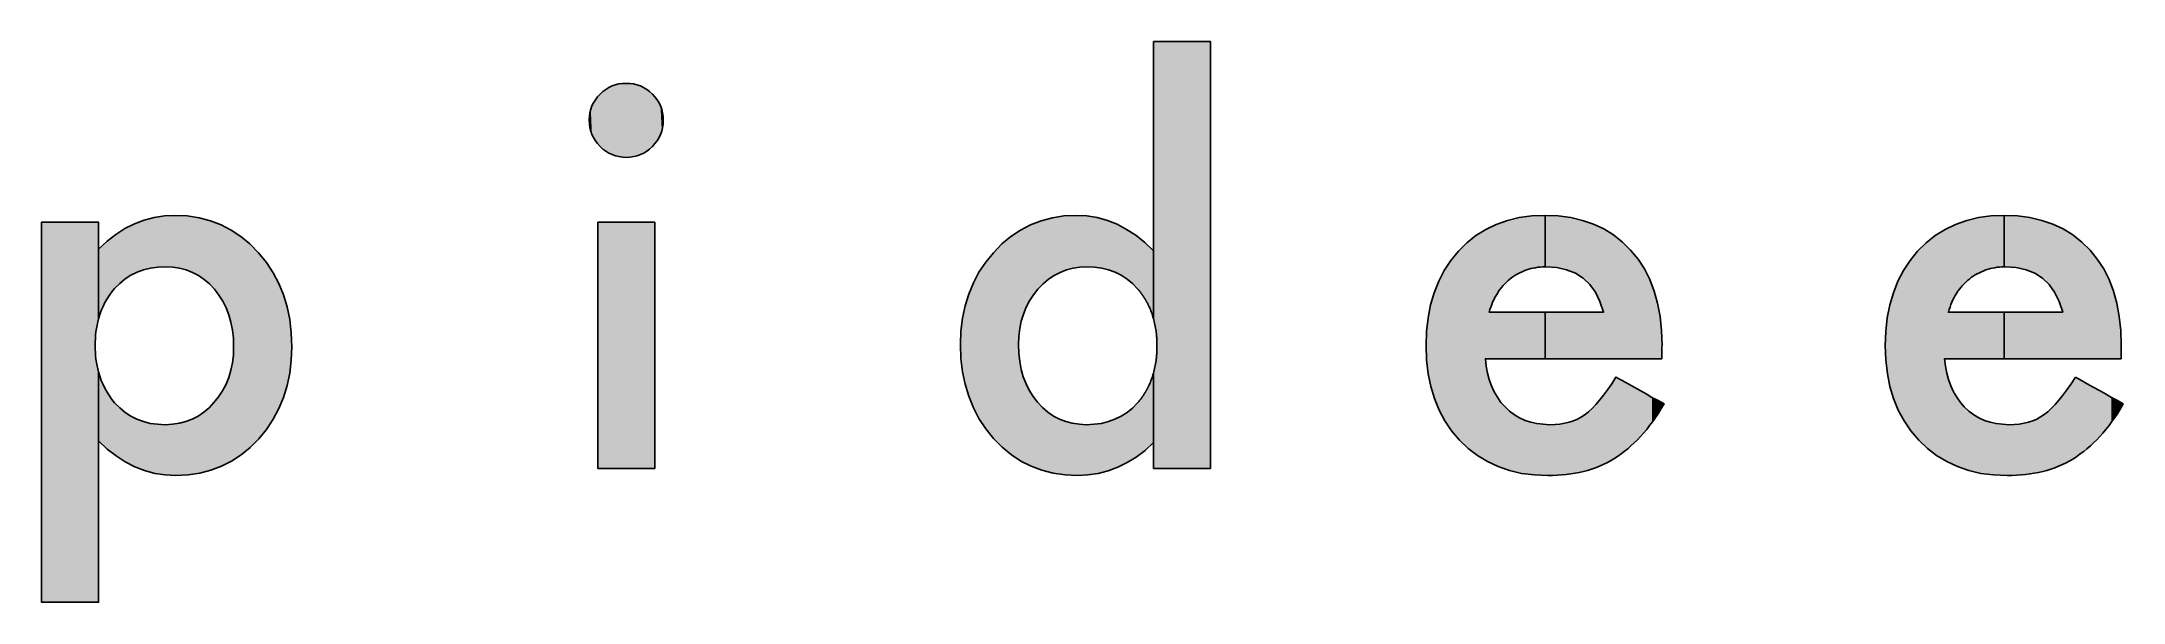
# Model space of a CAD drawing. Extents: x 198.6 to 210.1, y 62.9 to 66.
import ezdxf

# ---------------------------------------------------------------- set-up
doc = ezdxf.new("R2010")
doc.units = 0
doc.layers.add('LAYER_1', color=7, linetype='CONTINUOUS')

# ---------------------------------------------------------------- blocks, each defined once
blk = doc.blocks.new('*U1')
at = {"layer": 'LAYER_1', "color": 7, "extrusion": (0, 0, -1)}
for points in [[(-198.63, 62.872), (-198.63, 64.973), (-198.67, 62.872)], [(-198.67, 62.872), (-198.63, 64.973), (-198.67, 64.973)], [(-198.67, 62.872), (-198.67, 64.973), (-198.709, 62.872)], [(-198.709, 62.872), (-198.67, 64.973), (-198.709, 64.973)], [(-198.709, 62.872), (-198.709, 64.973), (-198.748, 62.872)], [(-198.748, 62.872), (-198.709, 64.973), (-198.748, 64.973)], [(-198.748, 62.872), (-198.748, 64.973), (-198.788, 62.872)], [(-198.788, 62.872), (-198.748, 64.973), (-198.788, 64.973)], [(-198.788, 62.872), (-198.788, 64.973), (-198.827, 62.872)], [(-198.827, 62.872), (-198.788, 64.973), (-198.827, 64.973)], [(-198.827, 62.872), (-198.827, 64.973), (-198.866, 62.872)], [(-198.866, 62.872), (-198.827, 64.973), (-198.866, 64.973)], [(-198.866, 62.872), (-198.866, 64.973), (-198.906, 62.872)], [(-198.906, 62.872), (-198.866, 64.973), (-198.906, 64.973)], [(-198.906, 62.872), (-198.906, 64.973), (-198.927, 62.872)], [(-198.927, 62.872), (-198.906, 64.973), (-198.927, 64.973)], [(-198.927, 64.291), (-198.927, 64.973), (-198.927, 64.311)], [(-198.927, 64.311), (-198.927, 64.973), (-198.927, 64.973)], [(-198.927, 64.311), (-198.927, 64.973), (-198.928, 64.331)], [(-198.928, 64.331), (-198.927, 64.973), (-198.928, 64.973)], [(-198.928, 64.331), (-198.928, 64.973), (-198.929, 64.35)], [(-198.929, 64.35), (-198.928, 64.973), (-198.929, 64.973)], [(-198.929, 64.35), (-198.929, 64.973), (-198.931, 64.368)], [(-198.931, 64.368), (-198.929, 64.973), (-198.931, 64.973)], [(-198.931, 64.368), (-198.931, 64.973), (-198.934, 64.386)], [(-198.934, 64.386), (-198.931, 64.973), (-198.934, 64.973)], [(-198.934, 64.386), (-198.934, 64.973), (-198.937, 64.404)], [(-198.937, 64.404), (-198.934, 64.973), (-198.937, 64.973)], [(-198.937, 64.404), (-198.937, 64.973), (-198.941, 64.422)], [(-198.941, 64.422), (-198.937, 64.973), (-198.941, 64.973)], [(-198.941, 64.422), (-198.941, 64.973), (-198.945, 64.439)], [(-198.945, 64.439), (-198.941, 64.973), (-198.945, 64.973)], [(-198.927, 62.872), (-198.927, 64.291), (-198.927, 62.872)], [(-198.927, 62.872), (-198.927, 64.291), (-198.927, 64.272)], [(-198.927, 62.872), (-198.927, 64.272), (-198.928, 62.872)], [(-198.928, 62.872), (-198.927, 64.272), (-198.928, 64.253)], [(-198.928, 62.872), (-198.928, 64.253), (-198.929, 62.872)], [(-198.929, 62.872), (-198.928, 64.253), (-198.929, 64.234)], [(-198.929, 62.872), (-198.929, 64.234), (-198.931, 62.872)], [(-198.931, 62.872), (-198.929, 64.234), (-198.931, 64.216)], [(-198.931, 62.872), (-198.931, 64.216), (-198.934, 62.872)], [(-198.934, 62.872), (-198.931, 64.216), (-198.934, 64.198)], [(-198.934, 62.872), (-198.934, 64.198), (-198.937, 62.872)], [(-198.937, 62.872), (-198.934, 64.198), (-198.937, 64.18)], [(-198.937, 62.872), (-198.937, 64.18), (-198.941, 62.872)], [(-198.941, 62.872), (-198.937, 64.18), (-198.941, 64.162)], [(-198.941, 62.872), (-198.941, 64.162), (-198.945, 62.872)], [(-198.945, 62.872), (-198.941, 64.162), (-198.945, 64.146)]]:
    blk.add_solid(points, dxfattribs=at)
blk = doc.blocks.new('*U2')
at = {"layer": 'LAYER_1', "color": 7}
for points in [[(199.062, 64.635), (199.042, 64.907), (199.062, 64.92)], [(199.091, 64.659), (199.062, 64.92), (199.091, 64.938)], [(199.062, 64.635), (199.062, 64.92), (199.062, 64.92)], [(199.092, 64.659), (199.091, 64.938), (199.092, 64.938)], [(199.092, 64.66), (199.092, 64.938), (199.092, 64.939)], [(199.093, 64.661), (199.092, 64.939), (199.093, 64.939)], [(199.123, 64.68), (199.093, 64.939), (199.123, 64.954)], [(199.124, 64.68), (199.123, 64.954), (199.124, 64.955)], [(199.143, 64.69), (199.124, 64.955), (199.143, 64.964)], [(199.146, 64.691), (199.143, 64.964), (199.146, 64.965)], [(199.157, 64.697), (199.146, 64.965), (199.157, 64.969)], [(199.158, 64.697), (199.157, 64.969), (199.158, 64.97)], [(199.193, 64.71), (199.158, 64.97), (199.193, 64.983)], [(199.194, 64.71), (199.193, 64.983), (199.194, 64.984)], [(199.197, 64.711), (199.194, 64.984), (199.197, 64.984)], [(199.2, 64.712), (199.197, 64.984), (199.2, 64.985)], [(199.231, 64.719), (199.2, 64.985), (199.231, 64.994)], [(199.233, 64.72), (199.231, 64.994), (199.233, 64.994)], [(199.252, 64.722), (199.233, 64.994), (199.252, 64.999)], [(199.256, 64.723), (199.252, 64.999), (199.256, 65)], [(199.271, 64.725), (199.256, 65), (199.271, 65.002)], [(199.273, 64.725), (199.271, 65.002), (199.273, 65.002)], [(199.309, 64.727), (199.273, 65.002), (199.309, 65.008)], [(199.313, 64.727), (199.309, 65.008), (199.313, 65.008)], [(199.314, 64.727), (199.313, 65.008), (199.314, 65.008)], [(199.315, 64.727), (199.314, 65.008), (199.315, 65.008)], [(199.354, 64.725), (199.315, 65.008), (199.354, 65.01)], [(199.315, 64.727), (199.315, 65.008), (199.354, 64.725)], [(199.354, 64.725), (199.354, 65.01), (199.355, 64.725)], [(199.355, 64.725), (199.354, 65.01), (199.355, 65.01)], [(199.367, 64.723), (199.355, 65.01), (199.367, 65.011)], [(199.355, 64.725), (199.355, 65.01), (199.367, 64.723)], [(199.367, 64.723), (199.367, 65.011), (199.372, 64.722)], [(199.372, 64.722), (199.372, 65.01), (199.392, 64.719)], [(199.392, 64.719), (199.392, 65.01), (199.393, 64.719)], [(199.393, 64.719), (199.393, 65.009), (199.428, 64.71)], [(199.428, 64.71), (199.428, 65.008), (199.43, 64.71)], [(199.43, 64.71), (199.43, 65.008), (199.435, 64.707)], [(199.435, 64.707), (199.435, 65.008), (199.44, 64.706)], [(199.44, 64.706), (199.44, 65.007), (199.463, 64.697)], [(199.463, 64.697), (199.463, 65.004), (199.464, 64.696)], [(199.464, 64.696), (199.464, 65.003), (199.496, 64.68)], [(199.496, 64.68), (199.496, 64.999), (199.498, 64.679)], [(199.498, 64.679), (199.498, 64.998), (199.501, 64.676)], [(199.501, 64.676), (199.501, 64.998), (199.505, 64.674)], [(199.505, 64.674), (199.505, 64.997), (199.527, 64.659)], [(199.527, 64.659), (199.527, 64.991), (199.529, 64.657)], [(199.529, 64.657), (199.529, 64.991), (199.556, 64.634)], [(199.556, 64.634), (199.556, 64.984), (199.558, 64.632)], [(199.558, 64.632), (199.558, 64.983), (199.564, 64.627)], [(199.564, 64.627), (199.564, 64.982), (199.566, 64.624)], [(199.566, 64.624), (199.566, 64.981), (199.583, 64.606)], [(199.583, 64.606), (199.583, 64.974), (199.586, 64.603)], [(199.586, 64.603), (199.586, 64.973), (199.609, 64.574)], [(199.609, 64.574), (199.609, 64.964), (199.611, 64.571)], [(199.611, 64.571), (199.611, 64.963), (199.623, 64.552)], [(199.623, 64.552), (199.623, 64.959), (199.625, 64.548)], [(199.625, 64.548), (199.625, 64.958), (199.631, 64.539)], [(199.631, 64.539), (199.631, 64.955), (199.633, 64.537)], [(199.633, 64.537), (199.633, 64.954), (199.65, 64.503)], [(199.65, 64.503), (199.65, 64.945), (199.651, 64.5)], [(199.651, 64.5), (199.651, 64.945), (199.665, 64.463)], [(199.665, 64.463), (199.665, 64.937), (199.666, 64.462)], [(199.666, 64.462), (199.666, 64.937), (199.677, 64.422)], [(199.677, 64.422), (199.677, 64.931), (199.677, 64.421)], [(199.677, 64.421), (199.677, 64.931), (199.679, 64.412)], [(199.679, 64.412), (199.679, 64.93), (199.681, 64.402)], [(199.681, 64.402), (199.681, 64.929), (199.685, 64.378)], [(199.685, 64.378), (199.685, 64.926), (199.686, 64.377)], [(199.686, 64.377), (199.686, 64.926), (199.691, 64.332)], [(199.691, 64.332), (199.691, 64.922), (199.692, 64.284)], [(198.952, 64.463), (198.945, 64.825), (198.952, 64.831)], [(198.96, 64.486), (198.952, 64.831), (198.96, 64.839)], [(198.97, 64.508), (198.96, 64.839), (198.97, 64.848)], [(198.98, 64.529), (198.97, 64.848), (198.98, 64.857)], [(198.992, 64.55), (198.98, 64.857), (198.992, 64.868)], [(198.993, 64.551), (198.992, 64.868), (198.993, 64.869)], [(199.005, 64.57), (198.993, 64.869), (199.005, 64.878)], [(199.019, 64.589), (199.005, 64.878), (199.019, 64.889)], [(199.034, 64.607), (199.019, 64.889), (199.034, 64.901)], [(199.041, 64.614), (199.034, 64.901), (199.041, 64.906)], [(199.042, 64.615), (199.041, 64.906), (199.042, 64.907)], [(199.691, 63.659), (199.686, 64.197), (199.691, 64.239)], [(199.692, 63.66), (199.691, 64.239), (199.692, 64.284)], [(198.945, 63.765), (198.945, 64.146), (198.952, 63.758)], [(198.952, 63.758), (198.952, 64.122), (198.96, 63.75)], [(199.665, 63.644), (199.651, 64.08), (199.665, 64.115)], [(199.666, 63.645), (199.665, 64.115), (199.666, 64.118)], [(199.677, 63.65), (199.666, 64.118), (199.677, 64.155)], [(199.679, 63.651), (199.677, 64.156), (199.679, 64.165)], [(199.677, 63.65), (199.677, 64.155), (199.677, 64.156)], [(199.681, 63.652), (199.679, 64.165), (199.681, 64.174)], [(199.685, 63.655), (199.681, 64.174), (199.685, 64.196)], [(199.686, 63.655), (199.685, 64.196), (199.686, 64.197)], [(198.96, 63.75), (198.96, 64.099), (198.97, 63.741)], [(198.97, 63.741), (198.97, 64.076), (198.98, 63.731)], [(198.98, 63.731), (198.98, 64.055), (198.992, 63.72)], [(198.992, 63.72), (198.992, 64.034), (198.993, 63.719)], [(198.993, 63.719), (198.993, 64.032), (199.005, 63.71)], [(199.005, 63.71), (199.005, 64.014), (199.019, 63.699)], [(199.609, 63.618), (199.586, 63.98), (199.609, 64.008)], [(199.611, 63.618), (199.609, 64.008), (199.611, 64.012)], [(199.623, 63.623), (199.611, 64.012), (199.623, 64.03)], [(199.625, 63.624), (199.623, 64.03), (199.625, 64.033)], [(199.631, 63.627), (199.625, 64.033), (199.631, 64.042)], [(199.633, 63.627), (199.631, 64.042), (199.633, 64.045)], [(199.65, 63.636), (199.633, 64.045), (199.65, 64.078)], [(199.651, 63.637), (199.65, 64.078), (199.651, 64.08)], [(199.019, 63.699), (199.019, 63.994), (199.034, 63.687)], [(199.034, 63.687), (199.034, 63.975), (199.041, 63.682)], [(199.041, 63.682), (199.041, 63.968), (199.042, 63.681)], [(199.042, 63.681), (199.042, 63.967), (199.062, 63.668)], [(199.062, 63.668), (199.062, 63.947), (199.062, 63.668)], [(199.062, 63.668), (199.062, 63.947), (199.091, 63.649)], [(199.091, 63.649), (199.091, 63.923), (199.092, 63.649)], [(199.092, 63.649), (199.092, 63.922), (199.092, 63.649)], [(199.092, 63.649), (199.092, 63.922), (199.093, 63.648)], [(199.093, 63.648), (199.093, 63.921), (199.123, 63.633)], [(199.123, 63.633), (199.123, 63.901), (199.124, 63.632)], [(199.124, 63.632), (199.124, 63.901), (199.143, 63.622)], [(199.143, 63.622), (199.143, 63.891), (199.146, 63.621)], [(199.146, 63.621), (199.146, 63.89), (199.157, 63.617)], [(199.157, 63.617), (199.157, 63.884), (199.158, 63.616)], [(199.158, 63.616), (199.158, 63.884), (199.193, 63.603)], [(199.463, 63.58), (199.44, 63.876), (199.463, 63.884)], [(199.464, 63.58), (199.463, 63.884), (199.464, 63.885)], [(199.496, 63.584), (199.464, 63.885), (199.496, 63.902)], [(199.498, 63.585), (199.496, 63.902), (199.498, 63.903)], [(199.501, 63.585), (199.498, 63.903), (199.501, 63.906)], [(199.505, 63.586), (199.501, 63.906), (199.505, 63.908)], [(199.527, 63.591), (199.505, 63.908), (199.527, 63.923)], [(199.529, 63.592), (199.527, 63.923), (199.529, 63.925)], [(199.556, 63.599), (199.529, 63.925), (199.556, 63.948)], [(199.558, 63.6), (199.556, 63.948), (199.558, 63.95)], [(199.564, 63.601), (199.558, 63.95), (199.564, 63.956)], [(199.566, 63.602), (199.564, 63.956), (199.566, 63.959)], [(199.583, 63.608), (199.566, 63.959), (199.583, 63.977)], [(199.586, 63.609), (199.583, 63.977), (199.586, 63.98)], [(199.193, 63.603), (199.193, 63.871), (199.194, 63.602)], [(199.194, 63.602), (199.194, 63.871), (199.197, 63.601)], [(199.197, 63.601), (199.197, 63.87), (199.2, 63.6)], [(199.2, 63.6), (199.2, 63.869), (199.231, 63.592)], [(199.231, 63.592), (199.231, 63.861), (199.233, 63.591)], [(199.233, 63.591), (199.233, 63.861), (199.252, 63.586)], [(199.252, 63.586), (199.252, 63.859), (199.256, 63.585)], [(199.256, 63.585), (199.256, 63.858), (199.271, 63.583)], [(199.271, 63.583), (199.271, 63.856), (199.273, 63.582)], [(199.273, 63.582), (199.273, 63.856), (199.309, 63.577)], [(199.309, 63.577), (199.309, 63.854), (199.313, 63.576)], [(199.313, 63.576), (199.313, 63.854), (199.314, 63.576)], [(199.314, 63.576), (199.314, 63.854), (199.315, 63.576)], [(199.315, 63.576), (199.314, 63.854), (199.315, 63.854)], [(199.354, 63.574), (199.315, 63.854), (199.354, 63.856)], [(199.315, 63.576), (199.315, 63.854), (199.354, 63.574)], [(199.354, 63.574), (199.354, 63.856), (199.355, 63.574)], [(199.355, 63.574), (199.354, 63.856), (199.355, 63.856)], [(199.367, 63.573), (199.355, 63.856), (199.367, 63.858)], [(199.355, 63.574), (199.355, 63.856), (199.367, 63.573)], [(199.372, 63.573), (199.367, 63.858), (199.372, 63.859)], [(199.367, 63.573), (199.367, 63.858), (199.372, 63.573)], [(199.392, 63.574), (199.372, 63.859), (199.392, 63.862)], [(199.393, 63.574), (199.392, 63.862), (199.393, 63.862)], [(199.428, 63.576), (199.393, 63.862), (199.428, 63.871)], [(199.43, 63.576), (199.428, 63.871), (199.43, 63.872)], [(199.435, 63.576), (199.43, 63.872), (199.435, 63.874)], [(199.44, 63.576), (199.435, 63.874), (199.44, 63.876)]]:
    blk.add_solid(points, dxfattribs=at)
at = {"layer": 'LAYER_1', "color": 7, "extrusion": (0, 0, -1)}
for points in [[(-199.062, 64.635), (-199.062, 64.92), (-199.062, 64.635)], [(-199.062, 64.635), (-199.062, 64.92), (-199.091, 64.659)], [(-199.091, 64.659), (-199.091, 64.938), (-199.092, 64.659)], [(-199.092, 64.66), (-199.092, 64.939), (-199.093, 64.661)], [(-199.092, 64.659), (-199.092, 64.938), (-199.092, 64.66)], [(-199.093, 64.661), (-199.093, 64.939), (-199.123, 64.68)], [(-199.123, 64.68), (-199.123, 64.954), (-199.124, 64.68)], [(-199.124, 64.68), (-199.124, 64.955), (-199.143, 64.69)], [(-199.143, 64.69), (-199.143, 64.964), (-199.146, 64.691)], [(-199.146, 64.691), (-199.146, 64.965), (-199.157, 64.697)], [(-199.157, 64.697), (-199.157, 64.969), (-199.158, 64.697)], [(-199.158, 64.697), (-199.158, 64.97), (-199.193, 64.71)], [(-199.193, 64.71), (-199.193, 64.983), (-199.194, 64.71)], [(-199.194, 64.71), (-199.194, 64.984), (-199.197, 64.711)], [(-199.197, 64.711), (-199.197, 64.984), (-199.2, 64.712)], [(-199.2, 64.712), (-199.2, 64.985), (-199.231, 64.719)], [(-199.231, 64.719), (-199.231, 64.994), (-199.233, 64.72)], [(-199.233, 64.72), (-199.233, 64.994), (-199.252, 64.722)], [(-199.252, 64.722), (-199.252, 64.999), (-199.256, 64.723)], [(-199.256, 64.723), (-199.256, 65), (-199.271, 64.725)], [(-199.271, 64.725), (-199.271, 65.002), (-199.273, 64.725)], [(-199.273, 64.725), (-199.273, 65.002), (-199.309, 64.727)], [(-199.309, 64.727), (-199.309, 65.008), (-199.313, 64.727)], [(-199.313, 64.727), (-199.313, 65.008), (-199.314, 64.727)], [(-199.314, 64.727), (-199.314, 65.008), (-199.315, 64.727)], [(-199.372, 64.722), (-199.367, 65.011), (-199.372, 65.01)], [(-199.392, 64.719), (-199.372, 65.01), (-199.392, 65.01)], [(-199.393, 64.719), (-199.392, 65.01), (-199.393, 65.009)], [(-199.428, 64.71), (-199.393, 65.009), (-199.428, 65.008)], [(-199.43, 64.71), (-199.428, 65.008), (-199.43, 65.008)], [(-199.435, 64.707), (-199.43, 65.008), (-199.435, 65.008)], [(-199.44, 64.706), (-199.435, 65.008), (-199.44, 65.007)], [(-199.463, 64.697), (-199.44, 65.007), (-199.463, 65.004)], [(-199.464, 64.696), (-199.463, 65.004), (-199.464, 65.003)], [(-199.496, 64.68), (-199.464, 65.003), (-199.496, 64.999)], [(-199.498, 64.679), (-199.496, 64.999), (-199.498, 64.998)], [(-199.501, 64.676), (-199.498, 64.998), (-199.501, 64.998)], [(-199.505, 64.674), (-199.501, 64.998), (-199.505, 64.997)], [(-199.527, 64.659), (-199.505, 64.997), (-199.527, 64.991)], [(-199.529, 64.657), (-199.527, 64.991), (-199.529, 64.991)], [(-199.556, 64.634), (-199.529, 64.991), (-199.556, 64.984)], [(-199.558, 64.632), (-199.556, 64.984), (-199.558, 64.983)], [(-199.564, 64.627), (-199.558, 64.983), (-199.564, 64.982)], [(-199.566, 64.624), (-199.564, 64.982), (-199.566, 64.981)], [(-199.583, 64.606), (-199.566, 64.981), (-199.583, 64.974)], [(-199.586, 64.603), (-199.583, 64.974), (-199.586, 64.973)], [(-199.609, 64.574), (-199.586, 64.973), (-199.609, 64.964)], [(-199.611, 64.571), (-199.609, 64.964), (-199.611, 64.963)], [(-199.623, 64.552), (-199.611, 64.963), (-199.623, 64.959)], [(-199.625, 64.548), (-199.623, 64.959), (-199.625, 64.958)], [(-199.631, 64.539), (-199.625, 64.958), (-199.631, 64.955)], [(-199.633, 64.537), (-199.631, 64.955), (-199.633, 64.954)], [(-199.65, 64.503), (-199.633, 64.954), (-199.65, 64.945)], [(-199.651, 64.5), (-199.65, 64.945), (-199.651, 64.945)], [(-199.665, 64.463), (-199.651, 64.945), (-199.665, 64.937)], [(-199.666, 64.462), (-199.665, 64.937), (-199.666, 64.937)], [(-199.677, 64.422), (-199.666, 64.937), (-199.677, 64.931)], [(-199.677, 64.421), (-199.677, 64.931), (-199.677, 64.931)], [(-199.679, 64.412), (-199.677, 64.931), (-199.679, 64.93)], [(-199.681, 64.402), (-199.679, 64.93), (-199.681, 64.929)], [(-199.685, 64.378), (-199.681, 64.929), (-199.685, 64.926)], [(-199.686, 64.377), (-199.685, 64.926), (-199.686, 64.926)], [(-199.691, 64.332), (-199.686, 64.926), (-199.691, 64.922)], [(-199.692, 64.284), (-199.691, 64.922), (-199.692, 64.921)], [(-199.692, 63.66), (-199.692, 64.921), (-199.732, 63.686)], [(-199.732, 63.686), (-199.692, 64.921), (-199.732, 64.895)], [(-198.945, 64.439), (-198.945, 64.825), (-198.952, 64.463)], [(-198.952, 64.463), (-198.952, 64.831), (-198.96, 64.486)], [(-198.96, 64.486), (-198.96, 64.839), (-198.97, 64.508)], [(-198.97, 64.508), (-198.97, 64.848), (-198.98, 64.529)], [(-198.98, 64.529), (-198.98, 64.857), (-198.992, 64.55)], [(-198.992, 64.55), (-198.992, 64.868), (-198.993, 64.551)], [(-198.993, 64.551), (-198.993, 64.869), (-199.005, 64.57)], [(-199.005, 64.57), (-199.005, 64.878), (-199.019, 64.589)], [(-199.019, 64.589), (-199.019, 64.889), (-199.034, 64.607)], [(-199.034, 64.607), (-199.034, 64.901), (-199.041, 64.614)], [(-199.041, 64.614), (-199.041, 64.906), (-199.042, 64.615)], [(-199.042, 64.615), (-199.042, 64.907), (-199.062, 64.635)], [(-199.732, 63.686), (-199.732, 64.895), (-199.734, 63.687)], [(-199.734, 63.687), (-199.732, 64.895), (-199.734, 64.893)], [(-199.734, 63.687), (-199.734, 64.893), (-199.782, 63.727)], [(-199.782, 63.727), (-199.734, 64.893), (-199.782, 64.853)], [(-199.782, 63.727), (-199.782, 64.853), (-199.784, 63.728)], [(-199.784, 63.728), (-199.782, 64.853), (-199.784, 64.851)], [(-199.784, 63.728), (-199.784, 64.851), (-199.829, 63.774)], [(-199.829, 63.774), (-199.784, 64.851), (-199.829, 64.804)], [(-199.829, 63.774), (-199.829, 64.804), (-199.831, 63.776)], [(-199.831, 63.776), (-199.829, 64.804), (-199.831, 64.802)], [(-199.831, 63.776), (-199.831, 64.802), (-199.873, 63.827)], [(-199.873, 63.827), (-199.831, 64.802), (-199.873, 64.751)], [(-199.873, 63.827), (-199.873, 64.751), (-199.874, 63.828)], [(-199.874, 63.828), (-199.873, 64.751), (-199.874, 64.749)], [(-199.874, 63.828), (-199.874, 64.749), (-199.91, 63.883)], [(-199.91, 63.883), (-199.874, 64.749), (-199.91, 64.694)], [(-199.91, 63.883), (-199.91, 64.694), (-199.911, 63.884)], [(-199.911, 63.884), (-199.91, 64.694), (-199.911, 64.693)], [(-199.911, 63.884), (-199.911, 64.693), (-199.942, 63.942)], [(-199.942, 63.942), (-199.911, 64.693), (-199.942, 64.635)], [(-199.942, 63.942), (-199.942, 64.635), (-199.942, 63.943)], [(-199.942, 63.943), (-199.942, 64.635), (-199.942, 64.634)], [(-199.942, 63.943), (-199.942, 64.634), (-199.968, 64.004)], [(-199.968, 64.004), (-199.942, 64.634), (-199.968, 64.572)], [(-199.968, 64.004), (-199.968, 64.572), (-199.968, 64.005)], [(-199.968, 64.005), (-199.968, 64.572), (-199.968, 64.571)], [(-199.968, 64.005), (-199.968, 64.571), (-199.988, 64.07)], [(-199.988, 64.07), (-199.968, 64.571), (-199.988, 64.505)], [(-199.988, 64.07), (-199.988, 64.505), (-199.988, 64.071)], [(-199.988, 64.071), (-199.988, 64.505), (-199.988, 64.504)], [(-199.988, 64.071), (-199.988, 64.504), (-200.002, 64.138)], [(-200.002, 64.138), (-199.988, 64.504), (-200.002, 64.435)], [(-200.002, 64.138), (-200.002, 64.435), (-200.002, 64.139)], [(-200.002, 64.139), (-200.002, 64.435), (-200.002, 64.434)], [(-200.002, 64.139), (-200.002, 64.434), (-200.011, 64.211)], [(-200.011, 64.211), (-200.002, 64.434), (-200.011, 64.362)], [(-200.011, 64.211), (-200.011, 64.362), (-200.014, 64.285)], [(-199.691, 63.659), (-199.691, 64.239), (-199.692, 63.66)], [(-198.952, 63.758), (-198.945, 64.146), (-198.952, 64.122)], [(-198.96, 63.75), (-198.952, 64.122), (-198.96, 64.099)], [(-199.665, 63.644), (-199.665, 64.115), (-199.666, 63.645)], [(-199.666, 63.645), (-199.666, 64.118), (-199.677, 63.65)], [(-199.677, 63.65), (-199.677, 64.156), (-199.679, 63.651)], [(-199.677, 63.65), (-199.677, 64.155), (-199.677, 63.65)], [(-199.679, 63.651), (-199.679, 64.165), (-199.681, 63.652)], [(-199.681, 63.652), (-199.681, 64.174), (-199.685, 63.655)], [(-199.685, 63.655), (-199.685, 64.196), (-199.686, 63.655)], [(-199.686, 63.655), (-199.686, 64.197), (-199.691, 63.659)], [(-198.97, 63.741), (-198.96, 64.099), (-198.97, 64.076)], [(-198.98, 63.731), (-198.97, 64.076), (-198.98, 64.055)], [(-198.992, 63.72), (-198.98, 64.055), (-198.992, 64.034)], [(-198.993, 63.719), (-198.992, 64.034), (-198.993, 64.032)], [(-199.005, 63.71), (-198.993, 64.032), (-199.005, 64.014)], [(-199.019, 63.699), (-199.005, 64.014), (-199.019, 63.994)], [(-199.609, 63.618), (-199.609, 64.008), (-199.611, 63.618)], [(-199.611, 63.618), (-199.611, 64.012), (-199.623, 63.623)], [(-199.623, 63.623), (-199.623, 64.03), (-199.625, 63.624)], [(-199.625, 63.624), (-199.625, 64.033), (-199.631, 63.627)], [(-199.631, 63.627), (-199.631, 64.042), (-199.633, 63.627)], [(-199.633, 63.627), (-199.633, 64.045), (-199.65, 63.636)], [(-199.65, 63.636), (-199.65, 64.078), (-199.651, 63.637)], [(-199.651, 63.637), (-199.651, 64.08), (-199.665, 63.644)], [(-199.034, 63.687), (-199.019, 63.994), (-199.034, 63.975)], [(-199.041, 63.682), (-199.034, 63.975), (-199.041, 63.968)], [(-199.042, 63.681), (-199.041, 63.968), (-199.042, 63.967)], [(-199.062, 63.668), (-199.042, 63.967), (-199.062, 63.947)], [(-199.062, 63.668), (-199.062, 63.947), (-199.062, 63.947)], [(-199.091, 63.649), (-199.062, 63.947), (-199.091, 63.923)], [(-199.092, 63.649), (-199.091, 63.923), (-199.092, 63.922)], [(-199.092, 63.649), (-199.092, 63.922), (-199.092, 63.922)], [(-199.093, 63.648), (-199.092, 63.922), (-199.093, 63.921)], [(-199.123, 63.633), (-199.093, 63.921), (-199.123, 63.901)], [(-199.124, 63.632), (-199.123, 63.901), (-199.124, 63.901)], [(-199.143, 63.622), (-199.124, 63.901), (-199.143, 63.891)], [(-199.146, 63.621), (-199.143, 63.891), (-199.146, 63.89)], [(-199.157, 63.617), (-199.146, 63.89), (-199.157, 63.884)], [(-199.158, 63.616), (-199.157, 63.884), (-199.158, 63.884)], [(-199.193, 63.603), (-199.158, 63.884), (-199.193, 63.871)], [(-199.463, 63.58), (-199.463, 63.884), (-199.464, 63.58)], [(-199.464, 63.58), (-199.464, 63.885), (-199.496, 63.584)], [(-199.496, 63.584), (-199.496, 63.902), (-199.498, 63.585)], [(-199.498, 63.585), (-199.498, 63.903), (-199.501, 63.585)], [(-199.501, 63.585), (-199.501, 63.906), (-199.505, 63.586)], [(-199.505, 63.586), (-199.505, 63.908), (-199.527, 63.591)], [(-199.527, 63.591), (-199.527, 63.923), (-199.529, 63.592)], [(-199.529, 63.592), (-199.529, 63.925), (-199.556, 63.599)], [(-199.556, 63.599), (-199.556, 63.948), (-199.558, 63.6)], [(-199.558, 63.6), (-199.558, 63.95), (-199.564, 63.601)], [(-199.564, 63.601), (-199.564, 63.956), (-199.566, 63.602)], [(-199.566, 63.602), (-199.566, 63.959), (-199.583, 63.608)], [(-199.583, 63.608), (-199.583, 63.977), (-199.586, 63.609)], [(-199.586, 63.609), (-199.586, 63.98), (-199.609, 63.618)], [(-199.194, 63.602), (-199.193, 63.871), (-199.194, 63.871)], [(-199.197, 63.601), (-199.194, 63.871), (-199.197, 63.87)], [(-199.2, 63.6), (-199.197, 63.87), (-199.2, 63.869)], [(-199.231, 63.592), (-199.2, 63.869), (-199.231, 63.861)], [(-199.233, 63.591), (-199.231, 63.861), (-199.233, 63.861)], [(-199.252, 63.586), (-199.233, 63.861), (-199.252, 63.859)], [(-199.256, 63.585), (-199.252, 63.859), (-199.256, 63.858)], [(-199.271, 63.583), (-199.256, 63.858), (-199.271, 63.856)], [(-199.273, 63.582), (-199.271, 63.856), (-199.273, 63.856)], [(-199.309, 63.577), (-199.273, 63.856), (-199.309, 63.854)], [(-199.313, 63.576), (-199.309, 63.854), (-199.313, 63.854)], [(-199.314, 63.576), (-199.313, 63.854), (-199.314, 63.854)], [(-199.372, 63.573), (-199.372, 63.859), (-199.392, 63.574)], [(-199.392, 63.574), (-199.392, 63.862), (-199.393, 63.574)], [(-199.393, 63.574), (-199.393, 63.862), (-199.428, 63.576)], [(-199.428, 63.576), (-199.428, 63.871), (-199.43, 63.576)], [(-199.43, 63.576), (-199.43, 63.872), (-199.435, 63.576)], [(-199.435, 63.576), (-199.435, 63.874), (-199.44, 63.576)], [(-199.44, 63.576), (-199.44, 63.876), (-199.463, 63.58)]]:
    blk.add_solid(points, dxfattribs=at)
blk = doc.blocks.new('*U3')
at = {"layer": 'LAYER_1', "color": 7}
for points in [[(201.784, 65.347), (201.767, 65.718), (201.784, 65.727)], [(201.784, 65.347), (201.784, 65.727), (201.785, 65.347)], [(201.785, 65.347), (201.784, 65.727), (201.785, 65.727)], [(201.802, 65.341), (201.785, 65.727), (201.802, 65.733)], [(201.785, 65.347), (201.785, 65.727), (201.802, 65.341)], [(201.802, 65.341), (201.802, 65.733), (201.803, 65.341)], [(201.803, 65.341), (201.802, 65.733), (201.803, 65.733)], [(201.822, 65.336), (201.803, 65.733), (201.822, 65.738)], [(201.803, 65.341), (201.803, 65.733), (201.822, 65.336)], [(201.841, 65.333), (201.822, 65.738), (201.841, 65.741)], [(201.822, 65.336), (201.822, 65.738), (201.822, 65.336)], [(201.822, 65.336), (201.822, 65.738), (201.822, 65.738)], [(201.822, 65.336), (201.822, 65.738), (201.841, 65.333)], [(201.841, 65.333), (201.841, 65.741), (201.843, 65.333)], [(201.843, 65.333), (201.841, 65.741), (201.843, 65.741)], [(201.843, 65.333), (201.843, 65.741), (201.862, 65.332)], [(201.862, 65.332), (201.843, 65.741), (201.862, 65.741)], [(201.862, 65.332), (201.862, 65.741), (201.863, 65.332)], [(201.673, 65.459), (201.667, 65.598), (201.673, 65.616)], [(201.682, 65.441), (201.673, 65.616), (201.682, 65.633)], [(201.673, 65.459), (201.673, 65.616), (201.682, 65.441)], [(201.692, 65.424), (201.682, 65.633), (201.692, 65.65)], [(201.682, 65.441), (201.682, 65.633), (201.692, 65.424)], [(201.704, 65.408), (201.692, 65.65), (201.704, 65.666)], [(201.692, 65.424), (201.692, 65.65), (201.704, 65.408)], [(201.718, 65.392), (201.704, 65.666), (201.718, 65.681)], [(201.704, 65.408), (201.704, 65.666), (201.718, 65.392)], [(201.734, 65.378), (201.718, 65.681), (201.734, 65.696)], [(201.718, 65.392), (201.718, 65.681), (201.734, 65.378)], [(201.75, 65.366), (201.734, 65.696), (201.75, 65.708)], [(201.734, 65.378), (201.734, 65.696), (201.75, 65.366)], [(201.766, 65.356), (201.75, 65.708), (201.766, 65.718)], [(201.75, 65.366), (201.75, 65.708), (201.75, 65.366)], [(201.75, 65.366), (201.75, 65.708), (201.75, 65.708)], [(201.75, 65.366), (201.75, 65.708), (201.766, 65.356)], [(201.766, 65.356), (201.766, 65.718), (201.767, 65.356)], [(201.767, 65.356), (201.766, 65.718), (201.767, 65.718)], [(201.767, 65.356), (201.767, 65.718), (201.784, 65.347)], [(201.659, 65.518), (201.658, 65.539), (201.659, 65.559)], [(201.662, 65.497), (201.659, 65.559), (201.662, 65.579)], [(201.659, 65.518), (201.659, 65.559), (201.662, 65.497)], [(201.667, 65.477), (201.662, 65.579), (201.667, 65.598)], [(201.662, 65.497), (201.662, 65.579), (201.667, 65.477)], [(201.667, 65.477), (201.667, 65.598), (201.673, 65.459)]]:
    blk.add_solid(points, dxfattribs=at)
at = {"layer": 'LAYER_1', "color": 7, "extrusion": (0, 0, -1)}
for points in [[(-201.863, 65.332), (-201.862, 65.741), (-201.863, 65.741)], [(-201.863, 65.332), (-201.863, 65.741), (-201.883, 65.333)], [(-201.883, 65.333), (-201.863, 65.741), (-201.883, 65.741)], [(-201.883, 65.333), (-201.883, 65.741), (-201.884, 65.333)], [(-201.884, 65.333), (-201.883, 65.741), (-201.884, 65.74)], [(-201.884, 65.333), (-201.884, 65.74), (-201.903, 65.336)], [(-201.903, 65.336), (-201.884, 65.74), (-201.903, 65.738)], [(-201.903, 65.336), (-201.903, 65.738), (-201.904, 65.336)], [(-201.904, 65.336), (-201.903, 65.738), (-201.904, 65.737)], [(-201.904, 65.336), (-201.904, 65.737), (-201.922, 65.34)], [(-201.922, 65.34), (-201.904, 65.737), (-201.922, 65.733)], [(-201.922, 65.34), (-201.922, 65.733), (-201.924, 65.341)], [(-201.924, 65.341), (-201.922, 65.733), (-201.924, 65.733)], [(-201.924, 65.341), (-201.924, 65.733), (-201.941, 65.347)], [(-201.941, 65.347), (-201.924, 65.733), (-201.941, 65.727)], [(-201.941, 65.347), (-201.941, 65.727), (-201.942, 65.347)], [(-201.942, 65.347), (-201.941, 65.727), (-201.942, 65.726)], [(-201.942, 65.347), (-201.942, 65.726), (-201.959, 65.355)], [(-201.959, 65.355), (-201.942, 65.726), (-201.959, 65.718)], [(-201.959, 65.355), (-201.959, 65.718), (-201.96, 65.356)], [(-201.96, 65.356), (-201.959, 65.718), (-201.96, 65.717)], [(-201.96, 65.356), (-201.96, 65.717), (-201.976, 65.366)], [(-201.976, 65.366), (-201.96, 65.717), (-201.976, 65.708)], [(-201.976, 65.366), (-201.976, 65.708), (-201.976, 65.366)], [(-201.976, 65.366), (-201.976, 65.708), (-201.976, 65.707)], [(-201.976, 65.366), (-201.976, 65.707), (-201.992, 65.378)], [(-201.992, 65.378), (-201.976, 65.707), (-201.992, 65.696)], [(-201.992, 65.378), (-201.992, 65.696), (-201.992, 65.378)], [(-201.992, 65.378), (-201.992, 65.696), (-201.992, 65.695)], [(-201.992, 65.378), (-201.992, 65.695), (-202.007, 65.392)], [(-202.007, 65.392), (-201.992, 65.695), (-202.007, 65.681)], [(-202.007, 65.392), (-202.007, 65.681), (-202.021, 65.408)], [(-202.021, 65.408), (-202.007, 65.681), (-202.021, 65.666)], [(-202.021, 65.408), (-202.021, 65.666), (-202.034, 65.424)], [(-202.034, 65.424), (-202.021, 65.666), (-202.034, 65.65)], [(-202.034, 65.424), (-202.034, 65.65), (-202.044, 65.441)], [(-202.044, 65.441), (-202.034, 65.65), (-202.044, 65.634)], [(-202.044, 65.441), (-202.044, 65.634), (-202.052, 65.459)], [(-202.052, 65.459), (-202.044, 65.634), (-202.052, 65.616)], [(-202.052, 65.459), (-202.052, 65.616), (-202.059, 65.477)], [(-202.059, 65.477), (-202.052, 65.616), (-202.059, 65.598)], [(-202.059, 65.477), (-202.059, 65.598), (-202.064, 65.496)], [(-202.064, 65.496), (-202.059, 65.598), (-202.064, 65.578)], [(-202.064, 65.496), (-202.064, 65.578), (-202.067, 65.516)], [(-202.067, 65.516), (-202.064, 65.578), (-202.067, 65.558)], [(-202.067, 65.516), (-202.067, 65.558), (-202.067, 65.537)]]:
    blk.add_solid(points, dxfattribs=at)
blk = doc.blocks.new('*U4')
at = {"layer": 'LAYER_1', "color": 7, "extrusion": (0, 0, -1)}
for points in [[(-201.706, 63.612), (-201.706, 64.973), (-201.745, 63.612)], [(-201.745, 63.612), (-201.706, 64.973), (-201.745, 64.973)], [(-201.745, 63.612), (-201.745, 64.973), (-201.784, 63.612)], [(-201.784, 63.612), (-201.745, 64.973), (-201.784, 64.973)], [(-201.784, 63.612), (-201.784, 64.973), (-201.824, 63.612)], [(-201.824, 63.612), (-201.784, 64.973), (-201.824, 64.973)], [(-201.824, 63.612), (-201.824, 64.973), (-201.863, 63.612)], [(-201.863, 63.612), (-201.824, 64.973), (-201.863, 64.973)], [(-201.863, 63.612), (-201.863, 64.973), (-201.902, 63.612)], [(-201.902, 63.612), (-201.863, 64.973), (-201.902, 64.973)], [(-201.902, 63.612), (-201.902, 64.973), (-201.941, 63.612)], [(-201.941, 63.612), (-201.902, 64.973), (-201.941, 64.973)], [(-201.941, 63.612), (-201.941, 64.973), (-201.981, 63.612)], [(-201.981, 63.612), (-201.941, 64.973), (-201.981, 64.973)], [(-201.981, 63.612), (-201.981, 64.973), (-202.02, 63.612)], [(-202.02, 63.612), (-201.981, 64.973), (-202.02, 64.973)]]:
    blk.add_solid(points, dxfattribs=at)
blk = doc.blocks.new('*U5')
at = {"layer": 'LAYER_1', "color": 7, "extrusion": (0, 0, -1)}
for points in [[(-206.943, 64.727), (-206.943, 65.011), (-206.943, 64.727)], [(-206.943, 64.727), (-206.943, 65.011), (-206.943, 65.011)], [(-206.943, 64.727), (-206.943, 65.011), (-206.944, 64.727)], [(-206.944, 64.727), (-206.943, 65.011), (-206.944, 65.011)], [(-206.944, 64.727), (-206.944, 65.011), (-206.945, 64.727)], [(-206.945, 64.727), (-206.944, 65.011), (-206.945, 65.011)], [(-206.945, 64.727), (-206.945, 65.011), (-206.946, 64.727)], [(-206.946, 64.727), (-206.945, 65.011), (-206.946, 65.011)], [(-206.946, 64.727), (-206.946, 65.011), (-206.946, 64.727)], [(-206.946, 64.727), (-206.946, 65.011), (-206.946, 65.011)], [(-206.946, 64.727), (-206.946, 65.011), (-206.947, 64.727)], [(-206.947, 64.727), (-206.946, 65.011), (-206.947, 65.01)], [(-206.947, 64.727), (-206.947, 65.01), (-206.948, 64.727)], [(-206.948, 64.727), (-206.947, 65.01), (-206.948, 65.01)], [(-206.948, 64.727), (-206.948, 65.01), (-206.948, 64.727)], [(-206.948, 64.727), (-206.948, 65.01), (-206.948, 65.01)], [(-206.983, 64.725), (-206.948, 65.01), (-206.983, 65.009)], [(-207.008, 64.723), (-206.983, 65.009), (-207.008, 65.008)], [(-207.016, 64.722), (-207.008, 65.008), (-207.016, 65.008)], [(-207.024, 64.72), (-207.016, 65.008), (-207.024, 65.007)], [(-207.062, 64.711), (-207.024, 65.007), (-207.062, 65.001)], [(-207.064, 64.711), (-207.062, 65.001), (-207.064, 65.001)], [(-207.085, 64.702), (-207.064, 65.001), (-207.085, 64.999)], [(-207.104, 64.694), (-207.085, 64.999), (-207.104, 64.994)], [(-207.111, 64.692), (-207.104, 64.994), (-207.111, 64.993)], [(-207.144, 64.67), (-207.111, 64.993), (-207.144, 64.985)], [(-207.15, 64.666), (-207.144, 64.985), (-207.15, 64.983)], [(-207.153, 64.664), (-207.15, 64.983), (-207.153, 64.982)], [(-207.185, 64.634), (-207.153, 64.982), (-207.185, 64.972)], [(-207.19, 64.629), (-207.185, 64.972), (-207.19, 64.97)], [(-207.211, 64.6), (-207.19, 64.97), (-207.211, 64.963)], [(-207.221, 64.586), (-207.211, 64.963), (-207.221, 64.958)], [(-207.225, 64.577), (-207.221, 64.958), (-207.225, 64.956)], [(-207.246, 64.535), (-207.225, 64.956), (-207.246, 64.946)], [(-207.266, 64.476), (-207.246, 64.946), (-207.266, 64.937)], [(-207.266, 64.219), (-207.266, 64.937), (-207.268, 64.219)], [(-207.268, 64.219), (-207.266, 64.937), (-207.268, 64.936)], [(-207.268, 64.219), (-207.268, 64.936), (-207.322, 64.219)], [(-207.322, 64.219), (-207.268, 64.936), (-207.322, 64.903)], [(-207.322, 64.219), (-207.322, 64.903), (-207.346, 64.219)], [(-207.346, 64.219), (-207.322, 64.903), (-207.346, 64.884)], [(-207.346, 64.219), (-207.346, 64.884), (-207.371, 64.219)], [(-207.371, 64.219), (-207.346, 64.884), (-207.371, 64.864)], [(-207.371, 64.219), (-207.371, 64.864), (-207.416, 64.219)], [(-207.416, 64.219), (-207.371, 64.864), (-207.416, 64.819)], [(-207.416, 64.219), (-207.416, 64.819), (-207.427, 64.219)], [(-207.427, 64.219), (-207.416, 64.819), (-207.427, 64.807)], [(-207.427, 64.219), (-207.427, 64.807), (-207.457, 64.219)], [(-207.457, 64.219), (-207.427, 64.807), (-207.457, 64.77)], [(-207.457, 64.219), (-207.457, 64.77), (-207.492, 64.219)], [(-207.492, 64.219), (-207.457, 64.77), (-207.492, 64.715)], [(-207.492, 64.219), (-207.492, 64.715), (-207.508, 64.219)], [(-207.508, 64.219), (-207.492, 64.715), (-207.508, 64.685)], [(-207.508, 64.219), (-207.508, 64.685), (-207.522, 64.219)], [(-207.522, 64.219), (-207.508, 64.685), (-207.522, 64.656)], [(-207.522, 64.219), (-207.522, 64.656), (-207.546, 64.219)], [(-207.546, 64.219), (-207.522, 64.656), (-207.546, 64.593)], [(-207.546, 64.219), (-207.546, 64.593), (-207.565, 64.219)], [(-207.565, 64.219), (-207.546, 64.593), (-207.565, 64.525)], [(-206.943, 64.219), (-206.943, 64.476), (-206.943, 64.219)], [(-206.943, 64.219), (-206.943, 64.476), (-206.943, 64.476)], [(-206.943, 64.219), (-206.943, 64.476), (-206.944, 64.219)], [(-206.944, 64.219), (-206.943, 64.476), (-206.944, 64.476)], [(-206.944, 64.219), (-206.944, 64.476), (-206.945, 64.219)], [(-206.945, 64.219), (-206.944, 64.476), (-206.945, 64.476)], [(-206.945, 64.219), (-206.945, 64.476), (-206.946, 64.219)], [(-206.946, 64.219), (-206.945, 64.476), (-206.946, 64.476)], [(-206.946, 64.219), (-206.946, 64.476), (-206.946, 64.219)], [(-206.946, 64.219), (-206.946, 64.476), (-206.946, 64.476)], [(-206.946, 64.219), (-206.946, 64.476), (-206.947, 64.219)], [(-206.947, 64.219), (-206.946, 64.476), (-206.947, 64.476)], [(-206.947, 64.219), (-206.947, 64.476), (-206.948, 64.219)], [(-206.948, 64.219), (-206.947, 64.476), (-206.948, 64.476)], [(-206.948, 64.219), (-206.948, 64.476), (-206.948, 64.219)], [(-206.948, 64.219), (-206.948, 64.476), (-206.948, 64.476)], [(-206.948, 64.219), (-206.948, 64.476), (-206.983, 64.219)], [(-206.983, 64.219), (-206.948, 64.476), (-206.983, 64.476)], [(-206.983, 64.219), (-206.983, 64.476), (-207.008, 64.219)], [(-207.008, 64.219), (-206.983, 64.476), (-207.008, 64.476)], [(-207.008, 64.219), (-207.008, 64.476), (-207.016, 64.219)], [(-207.016, 64.219), (-207.008, 64.476), (-207.016, 64.476)], [(-207.016, 64.219), (-207.016, 64.476), (-207.024, 64.219)], [(-207.024, 64.219), (-207.016, 64.476), (-207.024, 64.476)], [(-207.024, 64.219), (-207.024, 64.476), (-207.062, 64.219)], [(-207.062, 64.219), (-207.024, 64.476), (-207.062, 64.476)], [(-207.062, 64.219), (-207.062, 64.476), (-207.064, 64.219)], [(-207.064, 64.219), (-207.062, 64.476), (-207.064, 64.476)], [(-207.064, 64.219), (-207.064, 64.476), (-207.085, 64.219)], [(-207.085, 64.219), (-207.064, 64.476), (-207.085, 64.476)], [(-207.085, 64.219), (-207.085, 64.476), (-207.104, 64.219)], [(-207.104, 64.219), (-207.085, 64.476), (-207.104, 64.476)], [(-207.104, 64.219), (-207.104, 64.476), (-207.111, 64.219)], [(-207.111, 64.219), (-207.104, 64.476), (-207.111, 64.476)], [(-207.111, 64.219), (-207.111, 64.476), (-207.144, 64.219)], [(-207.144, 64.219), (-207.111, 64.476), (-207.144, 64.476)], [(-207.144, 64.219), (-207.144, 64.476), (-207.15, 64.219)], [(-207.15, 64.219), (-207.144, 64.476), (-207.15, 64.476)], [(-207.15, 64.219), (-207.15, 64.476), (-207.153, 64.219)], [(-207.153, 64.219), (-207.15, 64.476), (-207.153, 64.476)], [(-207.153, 64.219), (-207.153, 64.476), (-207.185, 64.219)], [(-207.185, 64.219), (-207.153, 64.476), (-207.185, 64.476)], [(-207.185, 64.219), (-207.185, 64.476), (-207.19, 64.219)], [(-207.19, 64.219), (-207.185, 64.476), (-207.19, 64.476)], [(-207.19, 64.219), (-207.19, 64.476), (-207.211, 64.219)], [(-207.211, 64.219), (-207.19, 64.476), (-207.211, 64.476)], [(-207.211, 64.219), (-207.211, 64.476), (-207.221, 64.219)], [(-207.221, 64.219), (-207.211, 64.476), (-207.221, 64.476)], [(-207.221, 64.219), (-207.221, 64.476), (-207.225, 64.219)], [(-207.225, 64.219), (-207.221, 64.476), (-207.225, 64.476)], [(-207.225, 64.219), (-207.225, 64.476), (-207.246, 64.219)], [(-207.246, 64.219), (-207.225, 64.476), (-207.246, 64.476)], [(-207.246, 64.219), (-207.246, 64.476), (-207.266, 64.219)], [(-207.266, 64.219), (-207.246, 64.476), (-207.266, 64.476)], [(-207.565, 64.219), (-207.565, 64.525), (-207.579, 64.219)], [(-207.579, 64.219), (-207.565, 64.525), (-207.579, 64.452)], [(-207.579, 64.219), (-207.579, 64.452), (-207.587, 64.219)], [(-207.587, 64.219), (-207.579, 64.452), (-207.587, 64.374)], [(-207.587, 64.219), (-207.587, 64.374), (-207.588, 64.219)], [(-207.588, 64.219), (-207.587, 64.374), (-207.588, 64.339)], [(-207.588, 64.219), (-207.588, 64.339), (-207.588, 64.228)], [(-207.588, 64.228), (-207.588, 64.339), (-207.588, 64.334)], [(-207.588, 64.228), (-207.588, 64.334), (-207.589, 64.237)], [(-207.589, 64.237), (-207.588, 64.334), (-207.589, 64.328)], [(-207.589, 64.237), (-207.589, 64.328), (-207.589, 64.246)], [(-207.589, 64.246), (-207.589, 64.328), (-207.589, 64.323)], [(-207.589, 64.246), (-207.589, 64.323), (-207.589, 64.256)], [(-207.589, 64.256), (-207.589, 64.323), (-207.589, 64.318)], [(-207.589, 64.256), (-207.589, 64.318), (-207.589, 64.265)], [(-207.589, 64.265), (-207.589, 64.318), (-207.589, 64.313)], [(-207.589, 64.265), (-207.589, 64.313), (-207.589, 64.274)], [(-207.589, 64.274), (-207.589, 64.313), (-207.589, 64.303)], [(-207.589, 64.283), (-207.589, 64.303), (-207.59, 64.293)]]:
    blk.add_solid(points, dxfattribs=at)
at = {"layer": 'LAYER_1', "color": 7}
for points in [[(206.948, 64.727), (206.948, 65.01), (206.983, 64.725)], [(206.983, 64.725), (206.983, 65.009), (207.008, 64.723)], [(207.008, 64.723), (207.008, 65.008), (207.016, 64.722)], [(207.016, 64.722), (207.016, 65.008), (207.024, 64.72)], [(207.024, 64.72), (207.024, 65.007), (207.062, 64.711)], [(207.062, 64.711), (207.062, 65.001), (207.064, 64.711)], [(207.064, 64.711), (207.064, 65.001), (207.085, 64.702)], [(207.085, 64.702), (207.085, 64.999), (207.104, 64.694)], [(207.104, 64.694), (207.104, 64.994), (207.111, 64.692)], [(207.111, 64.692), (207.111, 64.993), (207.144, 64.67)], [(207.144, 64.67), (207.144, 64.985), (207.15, 64.666)], [(207.15, 64.666), (207.15, 64.983), (207.153, 64.664)], [(207.153, 64.664), (207.153, 64.982), (207.185, 64.634)], [(207.185, 64.634), (207.185, 64.972), (207.19, 64.629)], [(207.19, 64.629), (207.19, 64.97), (207.211, 64.6)], [(207.211, 64.6), (207.211, 64.963), (207.221, 64.586)], [(207.221, 64.586), (207.221, 64.958), (207.225, 64.577)], [(207.225, 64.577), (207.225, 64.956), (207.246, 64.535)], [(207.246, 64.535), (207.246, 64.946), (207.266, 64.476)]]:
    blk.add_solid(points, dxfattribs=at)
blk = doc.blocks.new('*U6')
at = {"layer": 'LAYER_1', "color": 7}
for points in [[(206.613, 63.656), (206.569, 64.905), (206.613, 64.933)], [(206.615, 64.219), (206.613, 64.933), (206.615, 64.934)], [(206.618, 64.219), (206.615, 64.934), (206.618, 64.935)], [(206.624, 64.219), (206.618, 64.935), (206.624, 64.938)], [(206.625, 64.219), (206.624, 64.938), (206.625, 64.938)], [(206.634, 64.219), (206.625, 64.938), (206.634, 64.943)], [(206.638, 64.49), (206.634, 64.943), (206.638, 64.945)], [(206.634, 64.477), (206.634, 64.943), (206.634, 64.943)], [(206.643, 64.504), (206.638, 64.945), (206.643, 64.947)], [(206.646, 64.515), (206.643, 64.947), (206.646, 64.949)], [(206.648, 64.518), (206.646, 64.949), (206.648, 64.949)], [(206.653, 64.531), (206.648, 64.949), (206.653, 64.952)], [(206.654, 64.534), (206.653, 64.952), (206.654, 64.952)], [(206.659, 64.544), (206.654, 64.952), (206.659, 64.955)], [(206.661, 64.55), (206.659, 64.955), (206.661, 64.956)], [(206.665, 64.557), (206.661, 64.956), (206.665, 64.957)], [(206.672, 64.569), (206.665, 64.957), (206.672, 64.961)], [(206.673, 64.57), (206.672, 64.961), (206.673, 64.961)], [(206.679, 64.58), (206.673, 64.961), (206.679, 64.963)], [(206.673, 64.571), (206.673, 64.961), (206.673, 64.961)], [(206.684, 64.588), (206.679, 64.963), (206.684, 64.965)], [(206.679, 64.581), (206.679, 64.963), (206.679, 64.963)], [(206.686, 64.592), (206.684, 64.965), (206.686, 64.966)], [(206.694, 64.603), (206.686, 64.966), (206.694, 64.969)], [(206.695, 64.604), (206.694, 64.969), (206.695, 64.969)], [(206.699, 64.609), (206.695, 64.969), (206.699, 64.971)], [(206.702, 64.613), (206.699, 64.971), (206.702, 64.972)], [(206.711, 64.623), (206.702, 64.972), (206.711, 64.975)], [(206.72, 64.633), (206.711, 64.975), (206.72, 64.978)], [(206.711, 64.623), (206.711, 64.975), (206.711, 64.975)], [(206.722, 64.635), (206.72, 64.978), (206.722, 64.979)], [(206.729, 64.642), (206.722, 64.979), (206.729, 64.981)], [(206.735, 64.647), (206.729, 64.981), (206.735, 64.983)], [(206.737, 64.649), (206.735, 64.983), (206.737, 64.984)], [(206.739, 64.651), (206.737, 64.984), (206.739, 64.984)], [(206.747, 64.657), (206.739, 64.984), (206.747, 64.986)], [(206.749, 64.659), (206.747, 64.986), (206.749, 64.987)], [(206.747, 64.657), (206.747, 64.986), (206.747, 64.986)], [(206.75, 64.66), (206.749, 64.987), (206.75, 64.987)], [(206.76, 64.667), (206.75, 64.987), (206.76, 64.989)], [(206.77, 64.675), (206.76, 64.989), (206.77, 64.992)], [(206.774, 64.677), (206.77, 64.992), (206.774, 64.992)], [(206.778, 64.679), (206.774, 64.992), (206.778, 64.993)], [(206.782, 64.682), (206.778, 64.993), (206.782, 64.994)], [(206.788, 64.686), (206.782, 64.994), (206.788, 64.996)], [(206.793, 64.688), (206.788, 64.996), (206.793, 64.997)], [(206.8, 64.692), (206.793, 64.997), (206.8, 64.999)], [(206.802, 64.693), (206.8, 64.999), (206.802, 64.999)], [(206.804, 64.694), (206.802, 64.999), (206.804, 64.999)], [(206.813, 64.699), (206.804, 64.999), (206.813, 65)], [(206.816, 64.7), (206.813, 65), (206.816, 65.001)], [(206.819, 64.701), (206.816, 65.001), (206.819, 65.001)], [(206.827, 64.705), (206.819, 65.001), (206.827, 65.002)], [(206.828, 64.705), (206.827, 65.002), (206.828, 65.002)], [(206.832, 64.706), (206.828, 65.002), (206.832, 65.003)], [(206.841, 64.71), (206.832, 65.003), (206.841, 65.004)], [(206.853, 64.714), (206.841, 65.004), (206.853, 65.005)], [(206.86, 64.716), (206.853, 65.005), (206.86, 65.006)], [(206.864, 64.717), (206.86, 65.006), (206.864, 65.007)], [(206.865, 64.717), (206.864, 65.007), (206.865, 65.007)], [(206.866, 64.717), (206.865, 65.007), (206.866, 65.007)], [(206.869, 64.718), (206.866, 65.007), (206.869, 65.008)], [(206.877, 64.72), (206.869, 65.008), (206.877, 65.008)], [(206.884, 64.721), (206.877, 65.008), (206.884, 65.008)], [(206.89, 64.722), (206.884, 65.008), (206.89, 65.008)], [(206.897, 64.723), (206.89, 65.008), (206.897, 65.009)], [(206.902, 64.724), (206.897, 65.009), (206.902, 65.009)], [(206.903, 64.724), (206.902, 65.009), (206.903, 65.009)], [(206.904, 64.724), (206.903, 65.009), (206.904, 65.009)], [(206.916, 64.725), (206.904, 65.009), (206.916, 65.01)], [(206.929, 64.726), (206.916, 65.01), (206.929, 65.01)], [(206.932, 64.727), (206.929, 65.01), (206.932, 65.01)], [(206.941, 64.727), (206.932, 65.01), (206.941, 65.011)], [(206.464, 63.775), (206.426, 64.767), (206.464, 64.814)], [(206.469, 63.769), (206.464, 64.814), (206.469, 64.819)], [(206.464, 63.775), (206.464, 64.814), (206.469, 63.769)], [(206.51, 63.729), (206.469, 64.819), (206.51, 64.86)], [(206.469, 63.769), (206.469, 64.819), (206.51, 63.729)], [(206.517, 63.723), (206.51, 64.86), (206.517, 64.865)], [(206.51, 63.729), (206.51, 64.86), (206.517, 63.723)], [(206.561, 63.689), (206.517, 64.865), (206.561, 64.9)], [(206.517, 63.723), (206.517, 64.865), (206.561, 63.689)], [(206.569, 63.683), (206.561, 64.9), (206.569, 64.905)], [(206.561, 63.689), (206.561, 64.9), (206.569, 63.683)], [(206.569, 63.683), (206.569, 64.905), (206.613, 63.656)], [(206.385, 63.881), (206.357, 64.651), (206.385, 64.706)], [(206.388, 63.875), (206.385, 64.706), (206.388, 64.711)], [(206.385, 63.881), (206.385, 64.706), (206.388, 63.875)], [(206.422, 63.826), (206.388, 64.711), (206.422, 64.762)], [(206.388, 63.875), (206.388, 64.711), (206.422, 63.826)], [(206.426, 63.82), (206.422, 64.762), (206.426, 64.767)], [(206.422, 63.826), (206.422, 64.762), (206.426, 63.82)], [(206.426, 63.82), (206.426, 64.767), (206.464, 63.775)], [(206.329, 64.002), (206.311, 64.518), (206.329, 64.583)], [(206.331, 63.998), (206.329, 64.583), (206.331, 64.587)], [(206.329, 64.002), (206.329, 64.583), (206.331, 63.998)], [(206.355, 63.94), (206.331, 64.587), (206.355, 64.647)], [(206.331, 63.998), (206.331, 64.587), (206.355, 63.94)], [(206.357, 63.934), (206.355, 64.647), (206.357, 64.651)], [(206.355, 63.94), (206.355, 64.647), (206.357, 63.934)], [(206.357, 63.934), (206.357, 64.651), (206.385, 63.881)], [(206.31, 64.068), (206.296, 64.447), (206.31, 64.516)], [(206.311, 64.065), (206.31, 64.516), (206.311, 64.518)], [(206.31, 64.068), (206.31, 64.516), (206.311, 64.065)], [(206.311, 64.065), (206.311, 64.518), (206.329, 64.002)], [(206.287, 64.212), (206.285, 64.291), (206.287, 64.37)], [(206.296, 64.139), (206.287, 64.37), (206.296, 64.445)], [(206.287, 64.212), (206.287, 64.37), (206.296, 64.139)], [(206.296, 64.136), (206.296, 64.445), (206.296, 64.447)], [(206.296, 64.136), (206.296, 64.447), (206.31, 64.068)], [(206.296, 64.139), (206.296, 64.445), (206.296, 64.136)], [(206.613, 63.656), (206.613, 64.219), (206.615, 63.655)], [(206.615, 63.655), (206.615, 64.2), (206.618, 63.654)], [(206.618, 63.654), (206.618, 64.178), (206.624, 63.65)], [(206.624, 63.65), (206.624, 64.141), (206.625, 63.649)], [(206.625, 63.649), (206.625, 64.139), (206.634, 63.645)], [(207.335, 63.673), (207.324, 64.099), (207.335, 64.117)], [(206.634, 63.645), (206.634, 64.104), (206.634, 63.645)], [(206.634, 63.645), (206.634, 64.103), (206.638, 63.643)], [(206.638, 63.643), (206.638, 64.092), (206.643, 63.641)], [(206.643, 63.641), (206.643, 64.079), (206.646, 63.639)], [(206.646, 63.639), (206.646, 64.068), (206.648, 63.639)], [(206.648, 63.639), (206.648, 64.066), (206.653, 63.636)], [(206.653, 63.636), (206.653, 64.054), (206.654, 63.636)], [(206.654, 63.636), (206.654, 64.051), (206.659, 63.633)], [(206.659, 63.633), (206.659, 64.042), (206.661, 63.632)], [(206.661, 63.632), (206.661, 64.036), (206.665, 63.631)], [(206.665, 63.631), (206.665, 64.03), (206.672, 63.627)], [(206.672, 63.627), (206.672, 64.018), (206.673, 63.627)], [(206.673, 63.627), (206.673, 64.017), (206.673, 63.627)], [(206.673, 63.627), (206.673, 64.016), (206.679, 63.624)], [(206.679, 63.624), (206.679, 64.006), (206.679, 63.624)], [(206.679, 63.624), (206.679, 64.006), (206.684, 63.622)], [(206.684, 63.622), (206.684, 63.999), (206.686, 63.621)], [(206.686, 63.621), (206.686, 63.996), (206.694, 63.618)], [(207.264, 63.633), (207.244, 63.99), (207.264, 64.014)], [(207.266, 63.634), (207.264, 64.014), (207.266, 64.017)], [(207.284, 63.643), (207.266, 64.017), (207.284, 64.041)], [(207.288, 63.646), (207.284, 64.041), (207.288, 64.047)], [(207.304, 63.654), (207.288, 64.047), (207.304, 64.07)], [(207.312, 63.659), (207.304, 64.07), (207.312, 64.08)], [(207.324, 63.666), (207.312, 64.08), (207.324, 64.099)], [(206.694, 63.618), (206.694, 63.985), (206.695, 63.618)], [(206.695, 63.618), (206.695, 63.983), (206.699, 63.617)], [(206.699, 63.617), (206.699, 63.977), (206.702, 63.616)], [(206.702, 63.616), (206.702, 63.974), (206.711, 63.613)], [(206.711, 63.613), (206.711, 63.964), (206.711, 63.613)], [(206.711, 63.613), (206.711, 63.964), (206.72, 63.61)], [(206.72, 63.61), (206.72, 63.954), (206.722, 63.609)], [(206.722, 63.609), (206.722, 63.952), (206.729, 63.606)], [(206.729, 63.606), (206.729, 63.945), (206.735, 63.605)], [(206.735, 63.605), (206.735, 63.94), (206.737, 63.604)], [(206.737, 63.604), (206.737, 63.938), (206.739, 63.603)], [(206.739, 63.603), (206.739, 63.936), (206.747, 63.601)], [(206.747, 63.601), (206.747, 63.929), (206.747, 63.601)], [(206.747, 63.601), (206.747, 63.929), (206.749, 63.6)], [(206.749, 63.6), (206.749, 63.927), (206.75, 63.6)], [(206.75, 63.6), (206.75, 63.927), (206.76, 63.598)], [(206.76, 63.598), (206.76, 63.919), (206.77, 63.595)], [(206.77, 63.595), (206.77, 63.911), (206.774, 63.594)], [(206.774, 63.594), (206.774, 63.909), (206.778, 63.593)], [(206.778, 63.593), (206.778, 63.906), (206.782, 63.592)], [(206.782, 63.592), (206.782, 63.904), (206.788, 63.591)], [(206.788, 63.591), (206.788, 63.9), (206.793, 63.59)], [(206.793, 63.59), (206.793, 63.898), (206.8, 63.588)], [(206.8, 63.588), (206.8, 63.893), (206.802, 63.588)], [(206.802, 63.588), (206.802, 63.892), (206.804, 63.587)], [(206.804, 63.587), (206.804, 63.891), (206.813, 63.585)], [(206.813, 63.585), (206.813, 63.887), (206.816, 63.585)], [(206.816, 63.585), (206.816, 63.886), (206.819, 63.584)], [(206.819, 63.584), (206.819, 63.884), (206.827, 63.583)], [(206.827, 63.583), (206.827, 63.881), (206.828, 63.583)], [(206.828, 63.583), (206.828, 63.88), (206.832, 63.583)], [(207.123, 63.588), (207.109, 63.879), (207.123, 63.885)], [(207.132, 63.59), (207.123, 63.885), (207.132, 63.89)], [(207.144, 63.593), (207.132, 63.89), (207.144, 63.897)], [(207.155, 63.595), (207.144, 63.897), (207.155, 63.904)], [(207.164, 63.598), (207.155, 63.904), (207.164, 63.91)], [(207.178, 63.601), (207.164, 63.91), (207.178, 63.921)], [(207.183, 63.603), (207.178, 63.921), (207.183, 63.925)], [(207.2, 63.608), (207.183, 63.925), (207.2, 63.941)], [(207.203, 63.609), (207.2, 63.941), (207.203, 63.944)], [(207.221, 63.616), (207.203, 63.944), (207.221, 63.963)], [(207.223, 63.616), (207.221, 63.963), (207.223, 63.965)], [(207.243, 63.624), (207.223, 63.965), (207.243, 63.988)], [(207.244, 63.625), (207.243, 63.988), (207.244, 63.99)], [(206.832, 63.583), (206.832, 63.878), (206.841, 63.582)], [(206.841, 63.582), (206.841, 63.875), (206.853, 63.58)], [(206.853, 63.58), (206.853, 63.871), (206.86, 63.579)], [(206.86, 63.579), (206.86, 63.869), (206.864, 63.579)], [(206.864, 63.579), (206.864, 63.868), (206.865, 63.579)], [(206.865, 63.579), (206.865, 63.867), (206.866, 63.578)], [(206.866, 63.578), (206.866, 63.867), (206.869, 63.578)], [(206.869, 63.578), (206.869, 63.866), (206.877, 63.577)], [(206.877, 63.577), (206.877, 63.865), (206.884, 63.576)], [(206.884, 63.576), (206.884, 63.863), (206.89, 63.576)], [(206.89, 63.576), (206.89, 63.862), (206.897, 63.576)], [(206.897, 63.576), (206.897, 63.86), (206.902, 63.575)], [(206.902, 63.575), (206.902, 63.859), (206.903, 63.575)], [(206.903, 63.575), (206.903, 63.859), (206.904, 63.575)], [(206.904, 63.575), (206.904, 63.859), (206.916, 63.575)], [(206.916, 63.575), (206.916, 63.858), (206.929, 63.574)], [(206.929, 63.574), (206.929, 63.856), (206.932, 63.574)], [(206.932, 63.574), (206.932, 63.856), (206.941, 63.574)], [(206.941, 63.574), (206.941, 63.855), (206.942, 63.574)], [(206.942, 63.574), (206.942, 63.855), (206.942, 63.574)], [(206.942, 63.574), (206.942, 63.855), (206.942, 63.574)], [(206.942, 63.574), (206.942, 63.855), (206.942, 63.574)], [(206.942, 63.574), (206.942, 63.855), (206.942, 63.574)], [(206.942, 63.574), (206.942, 63.855), (206.942, 63.574)], [(206.942, 63.574), (206.942, 63.855), (206.943, 63.574)], [(206.943, 63.574), (206.943, 63.855), (206.943, 63.574)], [(206.943, 63.574), (206.943, 63.855), (206.958, 63.573)], [(206.984, 63.573), (206.969, 63.854), (206.984, 63.854)], [(206.998, 63.574), (206.984, 63.854), (206.998, 63.855)], [(207.01, 63.574), (206.998, 63.855), (207.01, 63.856)], [(207.025, 63.575), (207.01, 63.856), (207.025, 63.857)], [(207.036, 63.576), (207.025, 63.857), (207.036, 63.859)], [(207.052, 63.578), (207.036, 63.859), (207.052, 63.862)], [(207.06, 63.579), (207.052, 63.862), (207.06, 63.864)], [(207.077, 63.581), (207.06, 63.864), (207.077, 63.868)], [(207.085, 63.582), (207.077, 63.868), (207.085, 63.871)], [(207.1, 63.584), (207.085, 63.871), (207.1, 63.876)], [(207.109, 63.586), (207.1, 63.876), (207.109, 63.879)]]:
    blk.add_solid(points, dxfattribs=at)
at = {"layer": 'LAYER_1', "color": 7, "extrusion": (0, 0, -1)}
for points in [[(-206.613, 64.219), (-206.613, 64.933), (-206.615, 64.219)], [(-206.615, 64.219), (-206.615, 64.934), (-206.618, 64.219)], [(-206.618, 64.219), (-206.618, 64.935), (-206.624, 64.219)], [(-206.624, 64.219), (-206.624, 64.938), (-206.625, 64.219)], [(-206.625, 64.219), (-206.625, 64.938), (-206.634, 64.219)], [(-206.634, 64.476), (-206.634, 64.943), (-206.634, 64.477)], [(-206.634, 64.477), (-206.634, 64.943), (-206.638, 64.49)], [(-206.638, 64.49), (-206.638, 64.945), (-206.643, 64.504)], [(-206.643, 64.504), (-206.643, 64.947), (-206.646, 64.515)], [(-206.646, 64.515), (-206.646, 64.949), (-206.648, 64.518)], [(-206.648, 64.518), (-206.648, 64.949), (-206.653, 64.531)], [(-206.653, 64.531), (-206.653, 64.952), (-206.654, 64.534)], [(-206.654, 64.534), (-206.654, 64.952), (-206.659, 64.544)], [(-206.659, 64.544), (-206.659, 64.955), (-206.661, 64.55)], [(-206.661, 64.55), (-206.661, 64.956), (-206.665, 64.557)], [(-206.665, 64.557), (-206.665, 64.957), (-206.672, 64.569)], [(-206.672, 64.569), (-206.672, 64.961), (-206.673, 64.57)], [(-206.673, 64.57), (-206.673, 64.961), (-206.673, 64.571)], [(-206.673, 64.571), (-206.673, 64.961), (-206.679, 64.58)], [(-206.679, 64.58), (-206.679, 64.963), (-206.679, 64.581)], [(-206.679, 64.581), (-206.679, 64.963), (-206.684, 64.588)], [(-206.684, 64.588), (-206.684, 64.965), (-206.686, 64.592)], [(-206.686, 64.592), (-206.686, 64.966), (-206.694, 64.603)], [(-206.694, 64.603), (-206.694, 64.969), (-206.695, 64.604)], [(-206.695, 64.604), (-206.695, 64.969), (-206.699, 64.609)], [(-206.699, 64.609), (-206.699, 64.971), (-206.702, 64.613)], [(-206.702, 64.613), (-206.702, 64.972), (-206.711, 64.623)], [(-206.711, 64.623), (-206.711, 64.975), (-206.711, 64.623)], [(-206.711, 64.623), (-206.711, 64.975), (-206.72, 64.633)], [(-206.72, 64.633), (-206.72, 64.978), (-206.722, 64.635)], [(-206.722, 64.635), (-206.722, 64.979), (-206.729, 64.642)], [(-206.729, 64.642), (-206.729, 64.981), (-206.735, 64.647)], [(-206.735, 64.647), (-206.735, 64.983), (-206.737, 64.649)], [(-206.737, 64.649), (-206.737, 64.984), (-206.739, 64.651)], [(-206.739, 64.651), (-206.739, 64.984), (-206.747, 64.657)], [(-206.747, 64.657), (-206.747, 64.986), (-206.747, 64.657)], [(-206.747, 64.657), (-206.747, 64.986), (-206.749, 64.659)], [(-206.749, 64.659), (-206.749, 64.987), (-206.75, 64.66)], [(-206.75, 64.66), (-206.75, 64.987), (-206.76, 64.667)], [(-206.76, 64.667), (-206.76, 64.989), (-206.77, 64.675)], [(-206.77, 64.675), (-206.77, 64.992), (-206.774, 64.677)], [(-206.774, 64.677), (-206.774, 64.992), (-206.778, 64.679)], [(-206.778, 64.679), (-206.778, 64.993), (-206.782, 64.682)], [(-206.782, 64.682), (-206.782, 64.994), (-206.788, 64.686)], [(-206.788, 64.686), (-206.788, 64.996), (-206.793, 64.688)], [(-206.793, 64.688), (-206.793, 64.997), (-206.8, 64.692)], [(-206.8, 64.692), (-206.8, 64.999), (-206.802, 64.693)], [(-206.802, 64.693), (-206.802, 64.999), (-206.804, 64.694)], [(-206.804, 64.694), (-206.804, 64.999), (-206.813, 64.699)], [(-206.813, 64.699), (-206.813, 65), (-206.816, 64.7)], [(-206.816, 64.7), (-206.816, 65.001), (-206.819, 64.701)], [(-206.819, 64.701), (-206.819, 65.001), (-206.827, 64.705)], [(-206.827, 64.705), (-206.827, 65.002), (-206.828, 64.705)], [(-206.828, 64.705), (-206.828, 65.002), (-206.832, 64.706)], [(-206.832, 64.706), (-206.832, 65.003), (-206.841, 64.71)], [(-206.841, 64.71), (-206.841, 65.004), (-206.853, 64.714)], [(-206.853, 64.714), (-206.853, 65.005), (-206.86, 64.716)], [(-206.86, 64.716), (-206.86, 65.006), (-206.864, 64.717)], [(-206.864, 64.717), (-206.864, 65.007), (-206.865, 64.717)], [(-206.865, 64.717), (-206.865, 65.007), (-206.866, 64.717)], [(-206.866, 64.717), (-206.866, 65.007), (-206.869, 64.718)], [(-206.869, 64.718), (-206.869, 65.008), (-206.877, 64.72)], [(-206.877, 64.72), (-206.877, 65.008), (-206.884, 64.721)], [(-206.884, 64.721), (-206.884, 65.008), (-206.89, 64.722)], [(-206.89, 64.722), (-206.89, 65.008), (-206.897, 64.723)], [(-206.897, 64.723), (-206.897, 65.009), (-206.902, 64.724)], [(-206.902, 64.724), (-206.902, 65.009), (-206.903, 64.724)], [(-206.903, 64.724), (-206.903, 65.009), (-206.904, 64.724)], [(-206.904, 64.724), (-206.904, 65.009), (-206.916, 64.725)], [(-206.916, 64.725), (-206.916, 65.01), (-206.929, 64.726)], [(-206.929, 64.726), (-206.929, 65.01), (-206.932, 64.727)], [(-206.932, 64.727), (-206.932, 65.01), (-206.941, 64.727)], [(-206.941, 64.727), (-206.941, 65.011), (-206.942, 64.727)], [(-206.942, 64.727), (-206.941, 65.011), (-206.942, 65.011)], [(-206.942, 64.727), (-206.942, 65.011), (-206.942, 64.727)], [(-206.942, 64.727), (-206.942, 65.011), (-206.942, 65.011)], [(-206.942, 64.727), (-206.942, 65.011), (-206.942, 64.727)], [(-206.942, 64.727), (-206.942, 65.011), (-206.942, 65.011)], [(-206.942, 64.727), (-206.942, 65.011), (-206.942, 64.727)], [(-206.942, 64.727), (-206.942, 65.011), (-206.942, 65.011)], [(-206.942, 64.727), (-206.942, 65.011), (-206.942, 64.727)], [(-206.942, 64.727), (-206.942, 65.011), (-206.942, 65.011)], [(-206.942, 64.727), (-206.942, 65.011), (-206.942, 64.727)], [(-206.942, 64.727), (-206.942, 65.011), (-206.942, 65.011)], [(-206.942, 64.727), (-206.942, 65.011), (-206.943, 64.727)], [(-206.943, 64.727), (-206.942, 65.011), (-206.943, 65.011)], [(-206.943, 64.727), (-206.943, 65.011), (-206.943, 64.727)], [(-206.943, 64.727), (-206.943, 65.011), (-206.943, 65.011)], [(-206.634, 64.219), (-206.634, 64.476), (-206.634, 64.219)], [(-206.634, 64.219), (-206.634, 64.476), (-206.634, 64.476)], [(-206.634, 64.219), (-206.634, 64.476), (-206.638, 64.219)], [(-206.638, 64.219), (-206.634, 64.476), (-206.638, 64.476)], [(-206.638, 64.219), (-206.638, 64.476), (-206.643, 64.219)], [(-206.643, 64.219), (-206.638, 64.476), (-206.643, 64.476)], [(-206.643, 64.219), (-206.643, 64.476), (-206.646, 64.219)], [(-206.646, 64.219), (-206.643, 64.476), (-206.646, 64.476)], [(-206.646, 64.219), (-206.646, 64.476), (-206.648, 64.219)], [(-206.648, 64.219), (-206.646, 64.476), (-206.648, 64.476)], [(-206.648, 64.219), (-206.648, 64.476), (-206.653, 64.219)], [(-206.653, 64.219), (-206.648, 64.476), (-206.653, 64.476)], [(-206.653, 64.219), (-206.653, 64.476), (-206.654, 64.219)], [(-206.654, 64.219), (-206.653, 64.476), (-206.654, 64.476)], [(-206.654, 64.219), (-206.654, 64.476), (-206.659, 64.219)], [(-206.659, 64.219), (-206.654, 64.476), (-206.659, 64.476)], [(-206.659, 64.219), (-206.659, 64.476), (-206.661, 64.219)], [(-206.661, 64.219), (-206.659, 64.476), (-206.661, 64.476)], [(-206.661, 64.219), (-206.661, 64.476), (-206.665, 64.219)], [(-206.665, 64.219), (-206.661, 64.476), (-206.665, 64.476)], [(-206.665, 64.219), (-206.665, 64.476), (-206.672, 64.219)], [(-206.672, 64.219), (-206.665, 64.476), (-206.672, 64.476)], [(-206.672, 64.219), (-206.672, 64.476), (-206.673, 64.219)], [(-206.673, 64.219), (-206.672, 64.476), (-206.673, 64.476)], [(-206.673, 64.219), (-206.673, 64.476), (-206.673, 64.219)], [(-206.673, 64.219), (-206.673, 64.476), (-206.673, 64.476)], [(-206.673, 64.219), (-206.673, 64.476), (-206.679, 64.219)], [(-206.679, 64.219), (-206.673, 64.476), (-206.679, 64.476)], [(-206.679, 64.219), (-206.679, 64.476), (-206.679, 64.219)], [(-206.679, 64.219), (-206.679, 64.476), (-206.679, 64.476)], [(-206.679, 64.219), (-206.679, 64.476), (-206.684, 64.219)], [(-206.684, 64.219), (-206.679, 64.476), (-206.684, 64.476)], [(-206.684, 64.219), (-206.684, 64.476), (-206.686, 64.219)], [(-206.686, 64.219), (-206.684, 64.476), (-206.686, 64.476)], [(-206.686, 64.219), (-206.686, 64.476), (-206.694, 64.219)], [(-206.694, 64.219), (-206.686, 64.476), (-206.694, 64.476)], [(-206.694, 64.219), (-206.694, 64.476), (-206.695, 64.219)], [(-206.695, 64.219), (-206.694, 64.476), (-206.695, 64.476)], [(-206.695, 64.219), (-206.695, 64.476), (-206.699, 64.219)], [(-206.699, 64.219), (-206.695, 64.476), (-206.699, 64.476)], [(-206.699, 64.219), (-206.699, 64.476), (-206.702, 64.219)], [(-206.702, 64.219), (-206.699, 64.476), (-206.702, 64.476)], [(-206.702, 64.219), (-206.702, 64.476), (-206.711, 64.219)], [(-206.711, 64.219), (-206.702, 64.476), (-206.711, 64.476)], [(-206.711, 64.219), (-206.711, 64.476), (-206.711, 64.219)], [(-206.711, 64.219), (-206.711, 64.476), (-206.711, 64.476)], [(-206.711, 64.219), (-206.711, 64.476), (-206.72, 64.219)], [(-206.72, 64.219), (-206.711, 64.476), (-206.72, 64.476)], [(-206.72, 64.219), (-206.72, 64.476), (-206.722, 64.219)], [(-206.722, 64.219), (-206.72, 64.476), (-206.722, 64.476)], [(-206.722, 64.219), (-206.722, 64.476), (-206.729, 64.219)], [(-206.729, 64.219), (-206.722, 64.476), (-206.729, 64.476)], [(-206.729, 64.219), (-206.729, 64.476), (-206.735, 64.219)], [(-206.735, 64.219), (-206.729, 64.476), (-206.735, 64.476)], [(-206.735, 64.219), (-206.735, 64.476), (-206.737, 64.219)], [(-206.737, 64.219), (-206.735, 64.476), (-206.737, 64.476)], [(-206.737, 64.219), (-206.737, 64.476), (-206.739, 64.219)], [(-206.739, 64.219), (-206.737, 64.476), (-206.739, 64.476)], [(-206.739, 64.219), (-206.739, 64.476), (-206.747, 64.219)], [(-206.747, 64.219), (-206.739, 64.476), (-206.747, 64.476)], [(-206.747, 64.219), (-206.747, 64.476), (-206.747, 64.219)], [(-206.747, 64.219), (-206.747, 64.476), (-206.747, 64.476)], [(-206.747, 64.219), (-206.747, 64.476), (-206.749, 64.219)], [(-206.749, 64.219), (-206.747, 64.476), (-206.749, 64.476)], [(-206.749, 64.219), (-206.749, 64.476), (-206.75, 64.219)], [(-206.75, 64.219), (-206.749, 64.476), (-206.75, 64.476)], [(-206.75, 64.219), (-206.75, 64.476), (-206.76, 64.219)], [(-206.76, 64.219), (-206.75, 64.476), (-206.76, 64.476)], [(-206.76, 64.219), (-206.76, 64.476), (-206.77, 64.219)], [(-206.77, 64.219), (-206.76, 64.476), (-206.77, 64.476)], [(-206.77, 64.219), (-206.77, 64.476), (-206.774, 64.219)], [(-206.774, 64.219), (-206.77, 64.476), (-206.774, 64.476)], [(-206.774, 64.219), (-206.774, 64.476), (-206.778, 64.219)], [(-206.778, 64.219), (-206.774, 64.476), (-206.778, 64.476)], [(-206.778, 64.219), (-206.778, 64.476), (-206.782, 64.219)], [(-206.782, 64.219), (-206.778, 64.476), (-206.782, 64.476)], [(-206.782, 64.219), (-206.782, 64.476), (-206.788, 64.219)], [(-206.788, 64.219), (-206.782, 64.476), (-206.788, 64.476)], [(-206.788, 64.219), (-206.788, 64.476), (-206.793, 64.219)], [(-206.793, 64.219), (-206.788, 64.476), (-206.793, 64.476)], [(-206.793, 64.219), (-206.793, 64.476), (-206.8, 64.219)], [(-206.8, 64.219), (-206.793, 64.476), (-206.8, 64.476)], [(-206.8, 64.219), (-206.8, 64.476), (-206.802, 64.219)], [(-206.802, 64.219), (-206.8, 64.476), (-206.802, 64.476)], [(-206.802, 64.219), (-206.802, 64.476), (-206.804, 64.219)], [(-206.804, 64.219), (-206.802, 64.476), (-206.804, 64.476)], [(-206.804, 64.219), (-206.804, 64.476), (-206.813, 64.219)], [(-206.813, 64.219), (-206.804, 64.476), (-206.813, 64.476)], [(-206.813, 64.219), (-206.813, 64.476), (-206.816, 64.219)], [(-206.816, 64.219), (-206.813, 64.476), (-206.816, 64.476)], [(-206.816, 64.219), (-206.816, 64.476), (-206.819, 64.219)], [(-206.819, 64.219), (-206.816, 64.476), (-206.819, 64.476)], [(-206.819, 64.219), (-206.819, 64.476), (-206.827, 64.219)], [(-206.827, 64.219), (-206.819, 64.476), (-206.827, 64.476)], [(-206.827, 64.219), (-206.827, 64.476), (-206.828, 64.219)], [(-206.828, 64.219), (-206.827, 64.476), (-206.828, 64.476)], [(-206.828, 64.219), (-206.828, 64.476), (-206.832, 64.219)], [(-206.832, 64.219), (-206.828, 64.476), (-206.832, 64.476)], [(-206.832, 64.219), (-206.832, 64.476), (-206.841, 64.219)], [(-206.841, 64.219), (-206.832, 64.476), (-206.841, 64.476)], [(-206.841, 64.219), (-206.841, 64.476), (-206.853, 64.219)], [(-206.853, 64.219), (-206.841, 64.476), (-206.853, 64.476)], [(-206.853, 64.219), (-206.853, 64.476), (-206.86, 64.219)], [(-206.86, 64.219), (-206.853, 64.476), (-206.86, 64.476)], [(-206.86, 64.219), (-206.86, 64.476), (-206.864, 64.219)], [(-206.864, 64.219), (-206.86, 64.476), (-206.864, 64.476)], [(-206.864, 64.219), (-206.864, 64.476), (-206.865, 64.219)], [(-206.865, 64.219), (-206.864, 64.476), (-206.865, 64.476)], [(-206.865, 64.219), (-206.865, 64.476), (-206.866, 64.219)], [(-206.866, 64.219), (-206.865, 64.476), (-206.866, 64.476)], [(-206.866, 64.219), (-206.866, 64.476), (-206.869, 64.219)], [(-206.869, 64.219), (-206.866, 64.476), (-206.869, 64.476)], [(-206.869, 64.219), (-206.869, 64.476), (-206.877, 64.219)], [(-206.877, 64.219), (-206.869, 64.476), (-206.877, 64.476)], [(-206.877, 64.219), (-206.877, 64.476), (-206.884, 64.219)], [(-206.884, 64.219), (-206.877, 64.476), (-206.884, 64.476)], [(-206.884, 64.219), (-206.884, 64.476), (-206.89, 64.219)], [(-206.89, 64.219), (-206.884, 64.476), (-206.89, 64.476)], [(-206.89, 64.219), (-206.89, 64.476), (-206.897, 64.219)], [(-206.897, 64.219), (-206.89, 64.476), (-206.897, 64.476)], [(-206.897, 64.219), (-206.897, 64.476), (-206.902, 64.219)], [(-206.902, 64.219), (-206.897, 64.476), (-206.902, 64.476)], [(-206.902, 64.219), (-206.902, 64.476), (-206.903, 64.219)], [(-206.903, 64.219), (-206.902, 64.476), (-206.903, 64.476)], [(-206.903, 64.219), (-206.903, 64.476), (-206.904, 64.219)], [(-206.904, 64.219), (-206.903, 64.476), (-206.904, 64.476)], [(-206.904, 64.219), (-206.904, 64.476), (-206.916, 64.219)], [(-206.916, 64.219), (-206.904, 64.476), (-206.916, 64.476)], [(-206.916, 64.219), (-206.916, 64.476), (-206.929, 64.219)], [(-206.929, 64.219), (-206.916, 64.476), (-206.929, 64.476)], [(-206.929, 64.219), (-206.929, 64.476), (-206.932, 64.219)], [(-206.932, 64.219), (-206.929, 64.476), (-206.932, 64.476)], [(-206.932, 64.219), (-206.932, 64.476), (-206.941, 64.219)], [(-206.941, 64.219), (-206.932, 64.476), (-206.941, 64.476)], [(-206.941, 64.219), (-206.941, 64.476), (-206.942, 64.219)], [(-206.942, 64.219), (-206.941, 64.476), (-206.942, 64.476)], [(-206.942, 64.219), (-206.942, 64.476), (-206.942, 64.219)], [(-206.942, 64.219), (-206.942, 64.476), (-206.942, 64.476)], [(-206.942, 64.219), (-206.942, 64.476), (-206.942, 64.219)], [(-206.942, 64.219), (-206.942, 64.476), (-206.942, 64.476)], [(-206.942, 64.219), (-206.942, 64.476), (-206.942, 64.219)], [(-206.942, 64.219), (-206.942, 64.476), (-206.942, 64.476)], [(-206.942, 64.219), (-206.942, 64.476), (-206.942, 64.219)], [(-206.942, 64.219), (-206.942, 64.476), (-206.942, 64.476)], [(-206.942, 64.219), (-206.942, 64.476), (-206.942, 64.219)], [(-206.942, 64.219), (-206.942, 64.476), (-206.942, 64.476)], [(-206.942, 64.219), (-206.942, 64.476), (-206.943, 64.219)], [(-206.943, 64.219), (-206.942, 64.476), (-206.943, 64.476)], [(-206.943, 64.219), (-206.943, 64.476), (-206.943, 64.219)], [(-206.943, 64.219), (-206.943, 64.476), (-206.943, 64.476)], [(-206.615, 63.655), (-206.613, 64.219), (-206.615, 64.2)], [(-206.618, 63.654), (-206.615, 64.2), (-206.618, 64.178)], [(-206.624, 63.65), (-206.618, 64.178), (-206.624, 64.141)], [(-206.625, 63.649), (-206.624, 64.141), (-206.625, 64.139)], [(-206.634, 63.645), (-206.625, 64.139), (-206.634, 64.104)], [(-207.335, 63.673), (-207.335, 64.117), (-207.344, 63.678)], [(-207.344, 63.678), (-207.335, 64.117), (-207.344, 64.112)], [(-207.344, 63.678), (-207.344, 64.112), (-207.363, 63.692)], [(-207.363, 63.692), (-207.344, 64.112), (-207.363, 64.101)], [(-206.634, 63.645), (-206.634, 64.104), (-206.634, 64.103)], [(-206.638, 63.643), (-206.634, 64.103), (-206.638, 64.092)], [(-206.643, 63.641), (-206.638, 64.092), (-206.643, 64.079)], [(-206.646, 63.639), (-206.643, 64.079), (-206.646, 64.068)], [(-206.648, 63.639), (-206.646, 64.068), (-206.648, 64.066)], [(-206.653, 63.636), (-206.648, 64.066), (-206.653, 64.054)], [(-206.654, 63.636), (-206.653, 64.054), (-206.654, 64.051)], [(-206.659, 63.633), (-206.654, 64.051), (-206.659, 64.042)], [(-206.661, 63.632), (-206.659, 64.042), (-206.661, 64.036)], [(-206.665, 63.631), (-206.661, 64.036), (-206.665, 64.03)], [(-206.672, 63.627), (-206.665, 64.03), (-206.672, 64.018)], [(-206.673, 63.627), (-206.672, 64.018), (-206.673, 64.017)], [(-206.673, 63.627), (-206.673, 64.017), (-206.673, 64.016)], [(-206.679, 63.624), (-206.673, 64.016), (-206.679, 64.006)], [(-206.679, 63.624), (-206.679, 64.006), (-206.679, 64.006)], [(-206.684, 63.622), (-206.679, 64.006), (-206.684, 63.999)], [(-206.686, 63.621), (-206.684, 63.999), (-206.686, 63.996)], [(-206.694, 63.618), (-206.686, 63.996), (-206.694, 63.985)], [(-207.264, 63.633), (-207.264, 64.014), (-207.266, 63.634)], [(-207.266, 63.634), (-207.266, 64.017), (-207.284, 63.643)], [(-207.284, 63.643), (-207.284, 64.041), (-207.288, 63.646)], [(-207.288, 63.646), (-207.288, 64.047), (-207.304, 63.654)], [(-207.304, 63.654), (-207.304, 64.07), (-207.312, 63.659)], [(-207.312, 63.659), (-207.312, 64.08), (-207.324, 63.666)], [(-207.324, 63.666), (-207.324, 64.099), (-207.335, 63.673)], [(-207.363, 63.692), (-207.363, 64.101), (-207.369, 63.696)], [(-207.369, 63.696), (-207.363, 64.101), (-207.369, 64.098)], [(-207.369, 63.696), (-207.369, 64.098), (-207.381, 63.706)], [(-207.381, 63.706), (-207.369, 64.098), (-207.381, 64.091)], [(-207.381, 63.706), (-207.381, 64.091), (-207.4, 63.721)], [(-207.4, 63.721), (-207.381, 64.091), (-207.4, 64.081)], [(-207.4, 63.721), (-207.4, 64.081), (-207.402, 63.722)], [(-207.402, 63.722), (-207.4, 64.081), (-207.402, 64.079)], [(-207.402, 63.722), (-207.402, 64.079), (-207.418, 63.737)], [(-207.418, 63.737), (-207.402, 64.079), (-207.418, 64.07)], [(-207.418, 63.737), (-207.418, 64.07), (-207.435, 63.752)], [(-207.435, 63.752), (-207.418, 64.07), (-207.435, 64.061)], [(-207.435, 63.752), (-207.435, 64.061), (-207.436, 63.753)], [(-207.436, 63.753), (-207.435, 64.061), (-207.436, 64.06)], [(-207.436, 63.753), (-207.436, 64.06), (-207.454, 63.771)], [(-207.454, 63.771), (-207.436, 64.06), (-207.454, 64.051)], [(-207.454, 63.771), (-207.454, 64.051), (-207.468, 63.786)], [(-207.468, 63.786), (-207.454, 64.051), (-207.468, 64.043)], [(-207.468, 63.786), (-207.468, 64.043), (-207.471, 63.789)], [(-207.471, 63.789), (-207.468, 64.043), (-207.471, 64.041)], [(-207.471, 63.789), (-207.471, 64.041), (-207.488, 63.808)], [(-207.488, 63.808), (-207.471, 64.041), (-207.488, 64.032)], [(-207.488, 63.808), (-207.488, 64.032), (-207.501, 63.824)], [(-207.501, 63.824), (-207.488, 64.032), (-207.501, 64.024)], [(-207.501, 63.824), (-207.501, 64.024), (-207.505, 63.828)], [(-207.505, 63.828), (-207.501, 64.024), (-207.505, 64.022)], [(-207.505, 63.828), (-207.505, 64.022), (-207.521, 63.849)], [(-207.521, 63.849), (-207.505, 64.022), (-207.521, 64.013)], [(-207.521, 63.849), (-207.521, 64.013), (-207.534, 63.867)], [(-207.534, 63.867), (-207.521, 64.013), (-207.534, 64.005)], [(-207.534, 63.867), (-207.534, 64.005), (-207.538, 63.871)], [(-207.538, 63.871), (-207.534, 64.005), (-207.538, 64.004)], [(-207.538, 63.871), (-207.538, 64.004), (-207.554, 63.894)], [(-207.554, 63.894), (-207.538, 64.004), (-207.554, 63.995)], [(-206.695, 63.618), (-206.694, 63.985), (-206.695, 63.983)], [(-206.699, 63.617), (-206.695, 63.983), (-206.699, 63.977)], [(-206.702, 63.616), (-206.699, 63.977), (-206.702, 63.974)], [(-206.711, 63.613), (-206.702, 63.974), (-206.711, 63.964)], [(-206.711, 63.613), (-206.711, 63.964), (-206.711, 63.964)], [(-206.72, 63.61), (-206.711, 63.964), (-206.72, 63.954)], [(-206.722, 63.609), (-206.72, 63.954), (-206.722, 63.952)], [(-206.729, 63.606), (-206.722, 63.952), (-206.729, 63.945)], [(-206.735, 63.605), (-206.729, 63.945), (-206.735, 63.94)], [(-206.737, 63.604), (-206.735, 63.94), (-206.737, 63.938)], [(-206.739, 63.603), (-206.737, 63.938), (-206.739, 63.936)], [(-206.747, 63.601), (-206.739, 63.936), (-206.747, 63.929)], [(-206.747, 63.601), (-206.747, 63.929), (-206.747, 63.929)], [(-206.749, 63.6), (-206.747, 63.929), (-206.749, 63.927)], [(-206.75, 63.6), (-206.749, 63.927), (-206.75, 63.927)], [(-206.76, 63.598), (-206.75, 63.927), (-206.76, 63.919)], [(-206.77, 63.595), (-206.76, 63.919), (-206.77, 63.911)], [(-206.774, 63.594), (-206.77, 63.911), (-206.774, 63.909)], [(-206.778, 63.593), (-206.774, 63.909), (-206.778, 63.906)], [(-206.782, 63.592), (-206.778, 63.906), (-206.782, 63.904)], [(-206.788, 63.591), (-206.782, 63.904), (-206.788, 63.9)], [(-206.793, 63.59), (-206.788, 63.9), (-206.793, 63.898)], [(-206.8, 63.588), (-206.793, 63.898), (-206.8, 63.893)], [(-206.802, 63.588), (-206.8, 63.893), (-206.802, 63.892)], [(-206.804, 63.587), (-206.802, 63.892), (-206.804, 63.891)], [(-206.813, 63.585), (-206.804, 63.891), (-206.813, 63.887)], [(-206.816, 63.585), (-206.813, 63.887), (-206.816, 63.886)], [(-206.819, 63.584), (-206.816, 63.886), (-206.819, 63.884)], [(-206.827, 63.583), (-206.819, 63.884), (-206.827, 63.881)], [(-206.828, 63.583), (-206.827, 63.881), (-206.828, 63.88)], [(-206.832, 63.583), (-206.828, 63.88), (-206.832, 63.878)], [(-207.123, 63.588), (-207.123, 63.885), (-207.132, 63.59)], [(-207.132, 63.59), (-207.132, 63.89), (-207.144, 63.593)], [(-207.144, 63.593), (-207.144, 63.897), (-207.155, 63.595)], [(-207.155, 63.595), (-207.155, 63.904), (-207.164, 63.598)], [(-207.164, 63.598), (-207.164, 63.91), (-207.178, 63.601)], [(-207.178, 63.601), (-207.178, 63.921), (-207.183, 63.603)], [(-207.183, 63.603), (-207.183, 63.925), (-207.2, 63.608)], [(-207.2, 63.608), (-207.2, 63.941), (-207.203, 63.609)], [(-207.203, 63.609), (-207.203, 63.944), (-207.221, 63.616)], [(-207.221, 63.616), (-207.221, 63.963), (-207.223, 63.616)], [(-207.223, 63.616), (-207.223, 63.965), (-207.243, 63.624)], [(-207.243, 63.624), (-207.243, 63.988), (-207.244, 63.625)], [(-207.244, 63.625), (-207.244, 63.99), (-207.264, 63.633)], [(-207.554, 63.894), (-207.554, 63.995), (-207.568, 63.915)], [(-207.568, 63.915), (-207.554, 63.995), (-207.568, 63.987)], [(-207.568, 63.915), (-207.568, 63.987), (-207.57, 63.918)], [(-207.57, 63.918), (-207.568, 63.987), (-207.57, 63.986)], [(-207.57, 63.918), (-207.57, 63.986), (-207.585, 63.943)], [(-207.585, 63.943), (-207.57, 63.986), (-207.585, 63.977)], [(-207.585, 63.943), (-207.585, 63.977), (-207.601, 63.969)], [(-206.841, 63.582), (-206.832, 63.878), (-206.841, 63.875)], [(-206.853, 63.58), (-206.841, 63.875), (-206.853, 63.871)], [(-206.86, 63.579), (-206.853, 63.871), (-206.86, 63.869)], [(-206.864, 63.579), (-206.86, 63.869), (-206.864, 63.868)], [(-206.865, 63.579), (-206.864, 63.868), (-206.865, 63.867)], [(-206.866, 63.578), (-206.865, 63.867), (-206.866, 63.867)], [(-206.869, 63.578), (-206.866, 63.867), (-206.869, 63.866)], [(-206.877, 63.577), (-206.869, 63.866), (-206.877, 63.865)], [(-206.884, 63.576), (-206.877, 63.865), (-206.884, 63.863)], [(-206.89, 63.576), (-206.884, 63.863), (-206.89, 63.862)], [(-206.897, 63.576), (-206.89, 63.862), (-206.897, 63.86)], [(-206.902, 63.575), (-206.897, 63.86), (-206.902, 63.859)], [(-206.903, 63.575), (-206.902, 63.859), (-206.903, 63.859)], [(-206.904, 63.575), (-206.903, 63.859), (-206.904, 63.859)], [(-206.916, 63.575), (-206.904, 63.859), (-206.916, 63.858)], [(-206.929, 63.574), (-206.916, 63.858), (-206.929, 63.856)], [(-206.932, 63.574), (-206.929, 63.856), (-206.932, 63.856)], [(-206.941, 63.574), (-206.932, 63.856), (-206.941, 63.855)], [(-206.942, 63.574), (-206.941, 63.855), (-206.942, 63.855)], [(-206.942, 63.574), (-206.942, 63.855), (-206.942, 63.855)], [(-206.942, 63.574), (-206.942, 63.855), (-206.942, 63.855)], [(-206.942, 63.574), (-206.942, 63.855), (-206.942, 63.855)], [(-206.942, 63.574), (-206.942, 63.855), (-206.942, 63.855)], [(-206.942, 63.574), (-206.942, 63.855), (-206.942, 63.855)], [(-206.943, 63.574), (-206.942, 63.855), (-206.943, 63.855)], [(-206.943, 63.574), (-206.943, 63.855), (-206.943, 63.855)], [(-206.958, 63.573), (-206.943, 63.855), (-206.958, 63.854)], [(-206.958, 63.573), (-206.958, 63.854), (-206.969, 63.573)], [(-206.969, 63.573), (-206.958, 63.854), (-206.969, 63.854)], [(-206.969, 63.573), (-206.969, 63.854), (-206.984, 63.573)], [(-206.984, 63.573), (-206.984, 63.854), (-206.998, 63.574)], [(-206.998, 63.574), (-206.998, 63.855), (-207.01, 63.574)], [(-207.01, 63.574), (-207.01, 63.856), (-207.025, 63.575)], [(-207.025, 63.575), (-207.025, 63.857), (-207.036, 63.576)], [(-207.036, 63.576), (-207.036, 63.859), (-207.052, 63.578)], [(-207.052, 63.578), (-207.052, 63.862), (-207.06, 63.579)], [(-207.06, 63.579), (-207.06, 63.864), (-207.077, 63.581)], [(-207.077, 63.581), (-207.077, 63.868), (-207.085, 63.582)], [(-207.085, 63.582), (-207.085, 63.871), (-207.1, 63.584)], [(-207.1, 63.584), (-207.1, 63.876), (-207.109, 63.586)], [(-207.109, 63.586), (-207.109, 63.879), (-207.123, 63.588)]]:
    blk.add_solid(points, dxfattribs=at)
blk = doc.blocks.new('*U7')
at = {"layer": 'LAYER_1', "color": 7}
for points in [[(204.778, 64.441), (204.778, 65.972), (204.78, 64.432)], [(204.78, 64.432), (204.78, 65.972), (204.782, 64.424)], [(204.782, 64.424), (204.782, 65.972), (204.784, 64.415)], [(204.784, 64.415), (204.784, 65.972), (204.786, 64.406)], [(204.786, 64.406), (204.786, 65.972), (204.788, 64.397)], [(204.788, 64.397), (204.788, 65.972), (204.789, 64.388)], [(204.789, 64.388), (204.789, 65.972), (204.791, 64.38)], [(204.791, 64.38), (204.791, 65.972), (204.792, 64.371)], [(204.792, 64.371), (204.792, 65.972), (204.792, 64.37)], [(204.792, 64.369), (204.792, 65.972), (204.792, 64.369)], [(204.792, 64.368), (204.792, 65.972), (204.793, 64.367)], [(204.793, 64.366), (204.793, 65.972), (204.793, 64.362)], [(204.793, 64.362), (204.793, 65.972), (204.794, 64.358)], [(204.794, 64.358), (204.794, 65.972), (204.794, 64.353)], [(204.794, 64.353), (204.794, 65.972), (204.795, 64.349)], [(204.795, 64.349), (204.795, 65.972), (204.795, 64.345)], [(204.795, 64.345), (204.795, 65.972), (204.795, 64.341)], [(204.795, 64.341), (204.795, 65.972), (204.796, 64.336)], [(204.796, 64.336), (204.796, 65.972), (204.796, 64.332)], [(204.796, 64.329), (204.796, 65.972), (204.796, 64.329)], [(204.796, 64.326), (204.796, 65.972), (204.797, 64.322)], [(204.797, 64.322), (204.797, 65.972), (204.797, 64.318)], [(204.797, 64.318), (204.797, 65.972), (204.797, 64.313)], [(204.797, 64.313), (204.797, 65.972), (204.797, 64.308)], [(204.797, 64.308), (204.797, 65.972), (204.797, 64.304)], [(204.797, 64.299), (204.797, 65.972), (204.797, 64.294)], [(204.795, 63.612), (204.794, 64.226), (204.795, 64.23)], [(204.794, 63.612), (204.794, 64.222), (204.794, 64.226)], [(204.796, 63.612), (204.795, 64.239), (204.796, 64.243)], [(204.795, 63.612), (204.795, 64.235), (204.795, 64.239)], [(204.795, 63.612), (204.795, 64.23), (204.795, 64.235)], [(204.797, 63.612), (204.796, 64.253), (204.797, 64.258)], [(204.796, 63.612), (204.796, 64.251), (204.796, 64.251)], [(204.796, 63.612), (204.796, 64.243), (204.796, 64.248)], [(204.797, 63.612), (204.797, 64.281), (204.797, 64.285)], [(204.797, 63.612), (204.797, 64.271), (204.797, 64.276)], [(204.797, 63.612), (204.797, 64.267), (204.797, 64.271)], [(204.797, 63.612), (204.797, 64.262), (204.797, 64.267)], [(204.797, 63.612), (204.797, 64.258), (204.797, 64.262)], [(204.78, 63.612), (204.778, 64.139), (204.78, 64.147)], [(204.782, 63.612), (204.78, 64.147), (204.782, 64.156)], [(204.784, 63.612), (204.782, 64.156), (204.784, 64.165)], [(204.786, 63.612), (204.784, 64.165), (204.786, 64.173)], [(204.788, 63.612), (204.786, 64.173), (204.788, 64.182)], [(204.789, 63.612), (204.788, 64.182), (204.789, 64.191)], [(204.791, 63.612), (204.789, 64.191), (204.791, 64.2)], [(204.792, 63.612), (204.791, 64.2), (204.792, 64.209)], [(204.793, 63.612), (204.792, 64.212), (204.793, 64.212)], [(204.792, 63.612), (204.792, 64.211), (204.792, 64.211)], [(204.792, 63.612), (204.792, 64.209), (204.792, 64.21)], [(204.794, 63.612), (204.793, 64.218), (204.794, 64.222)], [(204.793, 63.612), (204.793, 64.213), (204.793, 64.218)]]:
    blk.add_solid(points, dxfattribs=at)
at = {"layer": 'LAYER_1', "color": 7, "extrusion": (0, 0, -1)}
for points in [[(-204.78, 64.432), (-204.778, 65.972), (-204.78, 65.972)], [(-204.782, 64.424), (-204.78, 65.972), (-204.782, 65.972)], [(-204.784, 64.415), (-204.782, 65.972), (-204.784, 65.972)], [(-204.786, 64.406), (-204.784, 65.972), (-204.786, 65.972)], [(-204.788, 64.397), (-204.786, 65.972), (-204.788, 65.972)], [(-204.789, 64.388), (-204.788, 65.972), (-204.789, 65.972)], [(-204.791, 64.38), (-204.789, 65.972), (-204.791, 65.972)], [(-204.792, 64.371), (-204.791, 65.972), (-204.792, 65.972)], [(-204.792, 64.37), (-204.792, 65.972), (-204.792, 65.972)], [(-204.792, 64.369), (-204.792, 65.972), (-204.792, 65.972)], [(-204.793, 64.367), (-204.792, 65.972), (-204.793, 65.972)], [(-204.793, 64.362), (-204.793, 65.972), (-204.793, 65.972)], [(-204.794, 64.358), (-204.793, 65.972), (-204.794, 65.972)], [(-204.794, 64.353), (-204.794, 65.972), (-204.794, 65.972)], [(-204.795, 64.349), (-204.794, 65.972), (-204.795, 65.972)], [(-204.795, 64.345), (-204.795, 65.972), (-204.795, 65.972)], [(-204.795, 64.341), (-204.795, 65.972), (-204.795, 65.972)], [(-204.796, 64.336), (-204.795, 65.972), (-204.796, 65.972)], [(-204.796, 64.332), (-204.796, 65.972), (-204.796, 65.972)], [(-204.796, 64.329), (-204.796, 65.972), (-204.796, 65.972)], [(-204.797, 64.322), (-204.796, 65.972), (-204.797, 65.972)], [(-204.797, 64.318), (-204.797, 65.972), (-204.797, 65.972)], [(-204.797, 64.313), (-204.797, 65.972), (-204.797, 65.972)], [(-204.797, 64.308), (-204.797, 65.972), (-204.797, 65.972)], [(-204.797, 64.304), (-204.797, 65.972), (-204.797, 65.972)], [(-204.797, 64.294), (-204.797, 65.972), (-204.797, 65.972)], [(-204.797, 63.612), (-204.797, 65.972), (-204.817, 63.612)], [(-204.817, 63.612), (-204.797, 65.972), (-204.817, 65.972)], [(-204.817, 63.612), (-204.817, 65.972), (-204.857, 63.612)], [(-204.857, 63.612), (-204.817, 65.972), (-204.857, 65.972)], [(-204.857, 63.612), (-204.857, 65.972), (-204.896, 63.612)], [(-204.896, 63.612), (-204.857, 65.972), (-204.896, 65.972)], [(-204.896, 63.612), (-204.896, 65.972), (-204.936, 63.612)], [(-204.936, 63.612), (-204.896, 65.972), (-204.936, 65.972)], [(-204.936, 63.612), (-204.936, 65.972), (-204.975, 63.612)], [(-204.975, 63.612), (-204.936, 65.972), (-204.975, 65.972)], [(-204.975, 63.612), (-204.975, 65.972), (-205.015, 63.612)], [(-205.015, 63.612), (-204.975, 65.972), (-205.015, 65.972)], [(-205.015, 63.612), (-205.015, 65.972), (-205.054, 63.612)], [(-205.054, 63.612), (-205.015, 65.972), (-205.054, 65.972)], [(-205.054, 63.612), (-205.054, 65.972), (-205.094, 63.612)], [(-205.094, 63.612), (-205.054, 65.972), (-205.094, 65.972)], [(-204.794, 63.612), (-204.794, 64.226), (-204.795, 63.612)], [(-204.795, 63.612), (-204.795, 64.239), (-204.796, 63.612)], [(-204.795, 63.612), (-204.795, 64.235), (-204.795, 63.612)], [(-204.795, 63.612), (-204.795, 64.23), (-204.795, 63.612)], [(-204.796, 63.612), (-204.796, 64.253), (-204.797, 63.612)], [(-204.796, 63.612), (-204.796, 64.251), (-204.796, 63.612)], [(-204.796, 63.612), (-204.796, 64.243), (-204.796, 63.612)], [(-204.797, 63.612), (-204.797, 64.281), (-204.797, 63.612)], [(-204.797, 63.612), (-204.797, 64.271), (-204.797, 63.612)], [(-204.797, 63.612), (-204.797, 64.267), (-204.797, 63.612)], [(-204.797, 63.612), (-204.797, 64.262), (-204.797, 63.612)], [(-204.797, 63.612), (-204.797, 64.258), (-204.797, 63.612)], [(-204.778, 63.612), (-204.778, 64.139), (-204.78, 63.612)], [(-204.78, 63.612), (-204.78, 64.147), (-204.782, 63.612)], [(-204.782, 63.612), (-204.782, 64.156), (-204.784, 63.612)], [(-204.784, 63.612), (-204.784, 64.165), (-204.786, 63.612)], [(-204.786, 63.612), (-204.786, 64.173), (-204.788, 63.612)], [(-204.788, 63.612), (-204.788, 64.182), (-204.789, 63.612)], [(-204.789, 63.612), (-204.789, 64.191), (-204.791, 63.612)], [(-204.791, 63.612), (-204.791, 64.2), (-204.792, 63.612)], [(-204.792, 63.612), (-204.792, 64.212), (-204.793, 63.612)], [(-204.792, 63.612), (-204.792, 64.211), (-204.792, 63.612)], [(-204.792, 63.612), (-204.792, 64.209), (-204.792, 63.612)], [(-204.793, 63.612), (-204.793, 64.218), (-204.794, 63.612)], [(-204.793, 63.612), (-204.793, 64.213), (-204.793, 63.612)], [(-204.794, 63.612), (-204.794, 64.222), (-204.794, 63.612)]]:
    blk.add_solid(points, dxfattribs=at)
blk = doc.blocks.new('*U8')
at = {"layer": 'LAYER_1', "color": 7}
for points in [[(204.032, 63.661), (203.992, 64.896), (204.032, 64.923)], [(204.033, 64.337), (204.032, 64.923), (204.033, 64.924)], [(204.034, 64.342), (204.033, 64.924), (204.034, 64.924)], [(204.038, 64.383), (204.034, 64.924), (204.038, 64.927)], [(204.039, 64.385), (204.038, 64.927), (204.039, 64.928)], [(204.043, 64.406), (204.039, 64.928), (204.043, 64.93)], [(204.045, 64.416), (204.043, 64.93), (204.045, 64.932)], [(204.046, 64.423), (204.045, 64.932), (204.046, 64.932)], [(204.047, 64.426), (204.046, 64.932), (204.047, 64.933)], [(204.058, 64.463), (204.047, 64.933), (204.058, 64.938)], [(204.059, 64.465), (204.058, 64.938), (204.059, 64.939)], [(204.073, 64.5), (204.059, 64.939), (204.073, 64.946)], [(204.074, 64.503), (204.073, 64.946), (204.074, 64.947)], [(204.091, 64.535), (204.074, 64.947), (204.091, 64.955)], [(204.092, 64.538), (204.091, 64.955), (204.092, 64.956)], [(204.098, 64.548), (204.092, 64.956), (204.098, 64.959)], [(204.102, 64.553), (204.098, 64.959), (204.102, 64.961)], [(204.112, 64.569), (204.102, 64.961), (204.112, 64.965)], [(204.114, 64.572), (204.112, 64.965), (204.114, 64.965)], [(204.137, 64.6), (204.114, 64.965), (204.137, 64.974)], [(204.139, 64.604), (204.137, 64.974), (204.139, 64.975)], [(204.157, 64.622), (204.139, 64.975), (204.157, 64.982)], [(204.161, 64.627), (204.157, 64.982), (204.161, 64.983)], [(204.164, 64.63), (204.161, 64.983), (204.164, 64.984)], [(204.168, 64.633), (204.164, 64.984), (204.168, 64.985)], [(204.194, 64.655), (204.168, 64.985), (204.194, 64.991)], [(204.197, 64.658), (204.194, 64.991), (204.197, 64.992)], [(204.219, 64.672), (204.197, 64.992), (204.219, 64.998)], [(204.224, 64.676), (204.219, 64.998), (204.224, 64.999)], [(204.225, 64.677), (204.224, 64.999), (204.225, 64.999)], [(204.229, 64.679), (204.225, 64.999), (204.229, 64.999)], [(204.258, 64.695), (204.229, 64.999), (204.258, 65.004)], [(204.262, 64.696), (204.258, 65.004), (204.262, 65.004)], [(204.283, 64.705), (204.262, 65.004), (204.283, 65.008)], [(204.289, 64.707), (204.283, 65.008), (204.289, 65.008)], [(204.293, 64.709), (204.289, 65.008), (204.293, 65.008)], [(204.296, 64.71), (204.293, 65.008), (204.296, 65.008)], [(204.329, 64.719), (204.296, 65.008), (204.329, 65.01)], [(204.333, 64.72), (204.329, 65.01), (204.333, 65.01)], [(204.35, 64.722), (204.333, 65.01), (204.35, 65.011)], [(204.41, 64.727), (204.41, 65.007), (204.415, 64.727)], [(204.415, 64.727), (204.415, 65.007), (204.45, 64.725)], [(204.45, 64.725), (204.45, 65.001), (204.452, 64.725)], [(204.452, 64.725), (204.452, 65.001), (204.467, 64.723)], [(204.467, 64.723), (204.467, 64.999), (204.472, 64.722)], [(204.472, 64.722), (204.472, 64.997), (204.491, 64.72)], [(204.491, 64.72), (204.491, 64.992), (204.492, 64.72)], [(204.492, 64.72), (204.492, 64.991), (204.523, 64.712)], [(204.523, 64.712), (204.523, 64.983), (204.527, 64.711)], [(204.527, 64.711), (204.527, 64.982), (204.529, 64.71)], [(204.529, 64.71), (204.529, 64.98), (204.53, 64.71)], [(204.53, 64.71), (204.53, 64.98), (204.565, 64.697)], [(204.565, 64.697), (204.565, 64.966), (204.566, 64.697)], [(204.566, 64.697), (204.566, 64.966), (204.577, 64.691)], [(204.577, 64.691), (204.577, 64.962), (204.58, 64.69)], [(204.58, 64.69), (204.58, 64.96), (204.6, 64.68)], [(204.6, 64.68), (204.6, 64.95), (204.6, 64.68)], [(204.6, 64.68), (204.6, 64.95), (204.629, 64.66)], [(204.629, 64.66), (204.629, 64.934), (204.632, 64.659)], [(204.632, 64.659), (204.632, 64.933), (204.632, 64.659)], [(204.632, 64.659), (204.632, 64.933), (204.632, 64.659)], [(204.632, 64.659), (204.632, 64.932), (204.662, 64.634)], [(203.893, 63.777), (203.851, 64.753), (203.893, 64.805)], [(203.94, 63.73), (203.893, 64.805), (203.94, 64.854)], [(203.893, 63.777), (203.893, 64.805), (203.94, 63.73)], [(203.94, 63.73), (203.94, 64.854), (203.941, 63.729)], [(203.941, 63.729), (203.94, 64.854), (203.941, 64.854)], [(203.99, 63.689), (203.941, 64.854), (203.99, 64.895)], [(203.941, 63.729), (203.941, 64.854), (203.99, 63.689)], [(203.992, 63.688), (203.99, 64.895), (203.992, 64.896)], [(203.99, 63.689), (203.99, 64.895), (203.992, 63.688)], [(203.992, 63.688), (203.992, 64.896), (204.032, 63.661)], [(204.662, 64.634), (204.662, 64.913), (204.681, 64.615)], [(204.681, 64.615), (204.681, 64.901), (204.682, 64.614)], [(204.682, 64.614), (204.682, 64.9), (204.69, 64.606)], [(204.69, 64.606), (204.69, 64.893), (204.692, 64.603)], [(204.692, 64.603), (204.692, 64.892), (204.693, 64.601)], [(204.693, 64.601), (204.693, 64.89), (204.695, 64.599)], [(204.695, 64.599), (204.695, 64.889), (204.697, 64.597)], [(204.697, 64.597), (204.697, 64.887), (204.699, 64.595)], [(204.699, 64.595), (204.699, 64.886), (204.701, 64.593)], [(204.701, 64.593), (204.701, 64.885), (204.702, 64.591)], [(204.702, 64.591), (204.702, 64.883), (204.704, 64.588)], [(204.704, 64.588), (204.704, 64.882), (204.704, 64.588)], [(204.704, 64.588), (204.704, 64.881), (204.705, 64.587)], [(204.705, 64.587), (204.705, 64.881), (204.706, 64.587)], [(204.706, 64.587), (204.706, 64.881), (204.706, 64.586)], [(204.706, 64.586), (204.706, 64.88), (204.706, 64.585)], [(204.706, 64.585), (204.706, 64.88), (204.707, 64.585)], [(204.707, 64.585), (204.707, 64.879), (204.707, 64.584)], [(204.707, 64.584), (204.707, 64.879), (204.708, 64.583)], [(204.708, 64.583), (204.708, 64.879), (204.708, 64.583)], [(204.708, 64.583), (204.708, 64.879), (204.709, 64.581)], [(204.709, 64.581), (204.709, 64.878), (204.71, 64.58)], [(204.71, 64.58), (204.71, 64.877), (204.711, 64.578)], [(204.711, 64.578), (204.711, 64.876), (204.713, 64.577)], [(204.713, 64.577), (204.713, 64.875), (204.714, 64.575)], [(204.714, 64.575), (204.714, 64.874), (204.715, 64.573)], [(204.715, 64.573), (204.715, 64.873), (204.716, 64.572)], [(204.716, 64.572), (204.716, 64.872), (204.717, 64.57)], [(204.717, 64.57), (204.717, 64.871), (204.717, 64.57)], [(204.717, 64.57), (204.717, 64.871), (204.718, 64.57)], [(204.718, 64.57), (204.718, 64.871), (204.718, 64.569)], [(204.718, 64.569), (204.718, 64.87), (204.719, 64.568)], [(204.719, 64.568), (204.719, 64.87), (204.719, 64.567)], [(204.719, 64.567), (204.719, 64.87), (204.72, 64.567)], [(204.72, 64.567), (204.72, 64.869), (204.72, 64.566)], [(204.72, 64.566), (204.72, 64.869), (204.721, 64.565)], [(204.721, 64.565), (204.721, 64.868), (204.721, 64.565)], [(204.721, 64.565), (204.721, 64.868), (204.722, 64.563)], [(204.722, 64.563), (204.722, 64.867), (204.723, 64.561)], [(204.723, 64.561), (204.723, 64.866), (204.724, 64.56)], [(204.724, 64.56), (204.724, 64.865), (204.725, 64.558)], [(204.725, 64.558), (204.725, 64.865), (204.726, 64.556)], [(204.726, 64.556), (204.726, 64.864), (204.727, 64.555)], [(204.727, 64.555), (204.727, 64.863), (204.728, 64.553)], [(204.728, 64.553), (204.728, 64.862), (204.729, 64.551)], [(204.729, 64.551), (204.729, 64.861), (204.73, 64.551)], [(204.73, 64.551), (204.73, 64.861), (204.73, 64.55)], [(204.73, 64.55), (204.73, 64.86), (204.731, 64.55)], [(204.731, 64.55), (204.731, 64.86), (204.731, 64.549)], [(204.731, 64.549), (204.731, 64.86), (204.731, 64.549)], [(204.731, 64.549), (204.731, 64.859), (204.732, 64.548)], [(204.732, 64.548), (204.732, 64.859), (204.732, 64.547)], [(204.732, 64.547), (204.732, 64.859), (204.733, 64.546)], [(204.733, 64.546), (204.733, 64.858), (204.733, 64.546)], [(204.733, 64.546), (204.733, 64.858), (204.734, 64.544)], [(204.734, 64.544), (204.734, 64.857), (204.735, 64.542)], [(204.735, 64.542), (204.735, 64.856), (204.736, 64.54)], [(204.736, 64.54), (204.736, 64.855), (204.737, 64.539)], [(204.737, 64.539), (204.737, 64.854), (204.738, 64.537)], [(204.738, 64.537), (204.738, 64.853), (204.739, 64.535)], [(204.739, 64.535), (204.739, 64.852), (204.74, 64.534)], [(204.74, 64.534), (204.74, 64.851), (204.741, 64.531)], [(204.741, 64.531), (204.741, 64.85), (204.741, 64.531)], [(204.741, 64.531), (204.741, 64.85), (204.742, 64.53)], [(204.742, 64.53), (204.742, 64.85), (204.742, 64.53)], [(204.742, 64.53), (204.742, 64.849), (204.742, 64.529)], [(204.742, 64.529), (204.742, 64.849), (204.743, 64.528)], [(204.743, 64.528), (204.743, 64.849), (204.743, 64.528)], [(204.743, 64.528), (204.743, 64.848), (204.744, 64.527)], [(204.744, 64.527), (204.744, 64.848), (204.744, 64.526)], [(204.744, 64.526), (204.744, 64.847), (204.745, 64.525)], [(204.745, 64.525), (204.745, 64.846), (204.746, 64.523)], [(204.746, 64.523), (204.746, 64.845), (204.747, 64.52)], [(204.747, 64.52), (204.747, 64.844), (204.748, 64.518)], [(204.748, 64.518), (204.748, 64.844), (204.749, 64.516)], [(204.749, 64.516), (204.749, 64.843), (204.75, 64.515)], [(204.75, 64.515), (204.75, 64.842), (204.75, 64.514)], [(204.75, 64.514), (204.75, 64.842), (204.751, 64.512)], [(204.751, 64.512), (204.751, 64.841), (204.752, 64.51)], [(204.752, 64.51), (204.752, 64.84), (204.752, 64.509)], [(204.752, 64.509), (204.752, 64.84), (204.752, 64.509)], [(204.752, 64.509), (204.752, 64.839), (204.753, 64.509)], [(204.753, 64.509), (204.753, 64.839), (204.753, 64.508)], [(204.753, 64.508), (204.753, 64.839), (204.753, 64.508)], [(204.753, 64.508), (204.753, 64.839), (204.753, 64.507)], [(204.753, 64.507), (204.753, 64.839), (204.753, 64.507)], [(204.753, 64.507), (204.753, 64.838), (204.754, 64.507)], [(204.754, 64.507), (204.754, 64.838), (204.757, 64.499)], [(204.757, 64.499), (204.757, 64.835), (204.761, 64.491)], [(204.761, 64.491), (204.761, 64.831), (204.764, 64.483)], [(204.764, 64.483), (204.764, 64.828), (204.767, 64.474)], [(204.767, 64.474), (204.767, 64.825), (204.77, 64.466)], [(204.77, 64.466), (204.77, 64.823), (204.773, 64.458)], [(204.773, 64.458), (204.773, 64.82), (204.775, 64.449)], [(204.775, 64.449), (204.775, 64.817), (204.778, 64.441)], [(203.813, 63.888), (203.782, 64.638), (203.813, 64.697)], [(203.851, 63.831), (203.813, 64.697), (203.851, 64.753)], [(203.813, 63.888), (203.813, 64.697), (203.851, 63.831)], [(203.851, 63.831), (203.851, 64.753), (203.893, 63.777)], [(203.756, 64.011), (203.736, 64.511), (203.756, 64.576)], [(203.782, 63.948), (203.756, 64.576), (203.782, 64.638)], [(203.756, 64.011), (203.756, 64.576), (203.782, 63.948)], [(203.782, 63.948), (203.782, 64.638), (203.813, 63.888)], [(203.736, 64.078), (203.722, 64.443), (203.736, 64.511)], [(203.736, 64.078), (203.736, 64.511), (203.756, 64.011)], [(203.713, 64.22), (203.71, 64.297), (203.713, 64.371)], [(203.722, 64.147), (203.713, 64.371), (203.722, 64.443)], [(203.713, 64.22), (203.713, 64.371), (203.722, 64.147)], [(203.722, 64.147), (203.722, 64.443), (203.736, 64.078)], [(204.032, 63.661), (204.032, 64.297), (204.033, 63.66)], [(204.033, 63.66), (204.033, 64.249), (204.034, 63.66)], [(204.034, 63.66), (204.034, 64.247), (204.038, 63.657)], [(204.038, 63.657), (204.038, 64.203), (204.039, 63.657)], [(204.039, 63.657), (204.039, 64.203), (204.043, 63.654)], [(204.043, 63.654), (204.043, 64.18), (204.045, 63.653)], [(204.045, 63.653), (204.045, 64.168), (204.046, 63.652)], [(204.046, 63.652), (204.046, 64.16), (204.047, 63.652)], [(204.047, 63.652), (204.047, 64.159), (204.058, 63.646)], [(204.058, 63.646), (204.058, 64.119), (204.059, 63.646)], [(204.059, 63.646), (204.059, 64.118), (204.073, 63.639)], [(204.77, 63.747), (204.767, 64.105), (204.77, 64.114)], [(204.773, 63.75), (204.77, 64.114), (204.773, 64.122)], [(204.775, 63.752), (204.773, 64.122), (204.775, 64.13)], [(204.778, 63.755), (204.775, 64.13), (204.778, 64.139)], [(204.073, 63.639), (204.073, 64.08), (204.074, 63.638)], [(204.074, 63.638), (204.074, 64.078), (204.091, 63.63)], [(204.091, 63.63), (204.091, 64.044), (204.092, 63.629)], [(204.092, 63.629), (204.092, 64.042), (204.098, 63.626)], [(204.098, 63.626), (204.098, 64.032), (204.102, 63.624)], [(204.102, 63.624), (204.102, 64.027), (204.112, 63.62)], [(204.112, 63.62), (204.112, 64.01), (204.114, 63.619)], [(204.114, 63.619), (204.114, 64.008), (204.137, 63.611)], [(204.707, 63.694), (204.706, 63.994), (204.707, 63.995)], [(204.707, 63.695), (204.707, 63.995), (204.707, 63.996)], [(204.708, 63.695), (204.707, 63.996), (204.708, 63.996)], [(204.709, 63.696), (204.708, 63.997), (204.709, 63.998)], [(204.708, 63.695), (204.708, 63.996), (204.708, 63.997)], [(204.71, 63.697), (204.709, 63.998), (204.71, 64)], [(204.711, 63.698), (204.71, 64), (204.711, 64.001)], [(204.713, 63.699), (204.711, 64.001), (204.713, 64.003)], [(204.714, 63.699), (204.713, 64.003), (204.714, 64.004)], [(204.715, 63.7), (204.714, 64.004), (204.715, 64.006)], [(204.716, 63.701), (204.715, 64.006), (204.716, 64.007)], [(204.717, 63.702), (204.716, 64.007), (204.717, 64.009)], [(204.718, 63.702), (204.717, 64.009), (204.718, 64.01)], [(204.717, 63.702), (204.717, 64.009), (204.717, 64.009)], [(204.719, 63.703), (204.718, 64.011), (204.719, 64.012)], [(204.718, 63.703), (204.718, 64.01), (204.718, 64.011)], [(204.72, 63.704), (204.719, 64.012), (204.72, 64.013)], [(204.719, 63.703), (204.719, 64.012), (204.719, 64.012)], [(204.72, 63.704), (204.72, 64.013), (204.72, 64.014)], [(204.721, 63.705), (204.72, 64.014), (204.721, 64.014)], [(204.722, 63.706), (204.721, 64.015), (204.722, 64.017)], [(204.721, 63.705), (204.721, 64.014), (204.721, 64.015)], [(204.723, 63.707), (204.722, 64.017), (204.723, 64.018)], [(204.724, 63.707), (204.723, 64.018), (204.724, 64.02)], [(204.725, 63.708), (204.724, 64.02), (204.725, 64.022)], [(204.726, 63.709), (204.725, 64.022), (204.726, 64.023)], [(204.727, 63.71), (204.726, 64.023), (204.727, 64.025)], [(204.728, 63.711), (204.727, 64.025), (204.728, 64.026)], [(204.729, 63.711), (204.728, 64.026), (204.729, 64.028)], [(204.73, 63.712), (204.729, 64.028), (204.73, 64.029)], [(204.73, 63.712), (204.73, 64.029), (204.73, 64.03)], [(204.731, 63.712), (204.73, 64.03), (204.731, 64.03)], [(204.732, 63.713), (204.731, 64.031), (204.732, 64.032)], [(204.731, 63.713), (204.731, 64.03), (204.731, 64.031)], [(204.731, 63.712), (204.731, 64.03), (204.731, 64.03)], [(204.732, 63.714), (204.732, 64.032), (204.732, 64.033)], [(204.733, 63.714), (204.732, 64.033), (204.733, 64.033)], [(204.734, 63.715), (204.733, 64.034), (204.734, 64.036)], [(204.733, 63.714), (204.733, 64.033), (204.733, 64.034)], [(204.735, 63.716), (204.734, 64.036), (204.735, 64.037)], [(204.736, 63.717), (204.735, 64.037), (204.736, 64.039)], [(204.737, 63.718), (204.736, 64.039), (204.737, 64.041)], [(204.738, 63.719), (204.737, 64.041), (204.738, 64.043)], [(204.739, 63.72), (204.738, 64.043), (204.739, 64.044)], [(204.74, 63.721), (204.739, 64.044), (204.74, 64.046)], [(204.741, 63.721), (204.74, 64.046), (204.741, 64.048)], [(204.742, 63.722), (204.741, 64.048), (204.742, 64.049)], [(204.741, 63.722), (204.741, 64.048), (204.741, 64.048)], [(204.742, 63.723), (204.742, 64.05), (204.742, 64.051)], [(204.743, 63.723), (204.742, 64.051), (204.743, 64.051)], [(204.742, 63.722), (204.742, 64.049), (204.742, 64.05)], [(204.744, 63.724), (204.743, 64.052), (204.744, 64.053)], [(204.743, 63.723), (204.743, 64.051), (204.743, 64.052)], [(204.745, 63.725), (204.744, 64.053), (204.745, 64.055)], [(204.744, 63.724), (204.744, 64.053), (204.744, 64.053)], [(204.746, 63.726), (204.745, 64.055), (204.746, 64.057)], [(204.747, 63.727), (204.746, 64.057), (204.747, 64.059)], [(204.748, 63.728), (204.747, 64.059), (204.748, 64.061)], [(204.749, 63.729), (204.748, 64.061), (204.749, 64.063)], [(204.75, 63.73), (204.749, 64.063), (204.75, 64.065)], [(204.751, 63.73), (204.75, 64.066), (204.751, 64.067)], [(204.75, 63.73), (204.75, 64.065), (204.75, 64.066)], [(204.752, 63.731), (204.751, 64.067), (204.752, 64.069)], [(204.752, 63.732), (204.752, 64.07), (204.752, 64.071)], [(204.753, 63.732), (204.752, 64.071), (204.753, 64.071)], [(204.752, 63.732), (204.752, 64.069), (204.752, 64.07)], [(204.753, 63.733), (204.753, 64.072), (204.753, 64.073)], [(204.754, 63.733), (204.753, 64.073), (204.754, 64.073)], [(204.753, 63.732), (204.753, 64.071), (204.753, 64.072)], [(204.753, 63.732), (204.753, 64.072), (204.753, 64.072)], [(204.753, 63.732), (204.753, 64.071), (204.753, 64.071)], [(204.757, 63.736), (204.754, 64.073), (204.757, 64.081)], [(204.761, 63.739), (204.757, 64.081), (204.761, 64.089)], [(204.764, 63.742), (204.761, 64.089), (204.764, 64.097)], [(204.767, 63.745), (204.764, 64.097), (204.767, 64.105)], [(204.137, 63.611), (204.137, 63.978), (204.139, 63.61)], [(204.139, 63.61), (204.139, 63.975), (204.157, 63.603)], [(204.157, 63.603), (204.157, 63.957), (204.161, 63.602)], [(204.161, 63.602), (204.161, 63.952), (204.164, 63.601)], [(204.164, 63.601), (204.164, 63.949), (204.168, 63.6)], [(204.168, 63.6), (204.168, 63.946), (204.194, 63.593)], [(204.194, 63.593), (204.194, 63.924), (204.197, 63.592)], [(204.197, 63.592), (204.197, 63.922), (204.219, 63.587)], [(204.219, 63.587), (204.219, 63.907), (204.224, 63.586)], [(204.224, 63.586), (204.224, 63.903), (204.225, 63.586)], [(204.225, 63.586), (204.225, 63.902), (204.229, 63.585)], [(204.229, 63.585), (204.229, 63.901), (204.258, 63.581)], [(204.258, 63.581), (204.258, 63.885), (204.262, 63.58)], [(204.262, 63.58), (204.262, 63.883), (204.283, 63.577)], [(204.565, 63.613), (204.53, 63.871), (204.565, 63.884)], [(204.566, 63.613), (204.565, 63.884), (204.566, 63.884)], [(204.577, 63.617), (204.566, 63.884), (204.577, 63.889)], [(204.58, 63.619), (204.577, 63.889), (204.58, 63.891)], [(204.6, 63.628), (204.58, 63.891), (204.6, 63.901)], [(204.629, 63.643), (204.6, 63.901), (204.629, 63.92)], [(204.6, 63.629), (204.6, 63.901), (204.6, 63.901)], [(204.632, 63.644), (204.629, 63.92), (204.632, 63.921)], [(204.662, 63.663), (204.632, 63.921), (204.662, 63.946)], [(204.632, 63.644), (204.632, 63.921), (204.632, 63.921)], [(204.632, 63.644), (204.632, 63.921), (204.632, 63.921)], [(204.681, 63.674), (204.662, 63.946), (204.681, 63.965)], [(204.682, 63.675), (204.681, 63.965), (204.682, 63.966)], [(204.69, 63.681), (204.682, 63.966), (204.69, 63.974)], [(204.692, 63.683), (204.69, 63.974), (204.692, 63.976)], [(204.693, 63.684), (204.692, 63.976), (204.693, 63.978)], [(204.695, 63.686), (204.693, 63.978), (204.695, 63.98)], [(204.697, 63.687), (204.695, 63.98), (204.697, 63.983)], [(204.699, 63.688), (204.697, 63.983), (204.699, 63.985)], [(204.701, 63.689), (204.699, 63.985), (204.701, 63.987)], [(204.702, 63.691), (204.701, 63.987), (204.702, 63.989)], [(204.704, 63.692), (204.702, 63.989), (204.704, 63.991)], [(204.705, 63.693), (204.704, 63.992), (204.705, 63.993)], [(204.704, 63.692), (204.704, 63.991), (204.704, 63.992)], [(204.706, 63.693), (204.705, 63.993), (204.706, 63.993)], [(204.706, 63.693), (204.706, 63.993), (204.706, 63.994)], [(204.706, 63.694), (204.706, 63.994), (204.706, 63.994)], [(204.283, 63.577), (204.283, 63.875), (204.289, 63.576)], [(204.289, 63.576), (204.289, 63.873), (204.293, 63.576)], [(204.293, 63.576), (204.293, 63.871), (204.296, 63.576)], [(204.296, 63.576), (204.296, 63.87), (204.329, 63.574)], [(204.329, 63.574), (204.329, 63.862), (204.333, 63.574)], [(204.333, 63.574), (204.333, 63.861), (204.35, 63.573)], [(204.35, 63.573), (204.35, 63.859), (204.357, 63.573)], [(204.409, 63.576), (204.408, 63.854), (204.409, 63.854)], [(204.41, 63.576), (204.409, 63.854), (204.41, 63.854)], [(204.415, 63.576), (204.41, 63.854), (204.415, 63.854)], [(204.45, 63.581), (204.415, 63.854), (204.45, 63.856)], [(204.452, 63.581), (204.45, 63.856), (204.452, 63.856)], [(204.467, 63.584), (204.452, 63.856), (204.467, 63.858)], [(204.472, 63.584), (204.467, 63.858), (204.472, 63.859)], [(204.491, 63.589), (204.472, 63.859), (204.491, 63.861)], [(204.492, 63.59), (204.491, 63.861), (204.492, 63.862)], [(204.523, 63.598), (204.492, 63.862), (204.523, 63.869)], [(204.527, 63.599), (204.523, 63.869), (204.527, 63.87)], [(204.529, 63.6), (204.527, 63.87), (204.529, 63.871)], [(204.53, 63.6), (204.529, 63.871), (204.53, 63.871)]]:
    blk.add_solid(points, dxfattribs=at)
at = {"layer": 'LAYER_1', "color": 7, "extrusion": (0, 0, -1)}
for points in [[(-204.032, 64.297), (-204.032, 64.923), (-204.033, 64.337)], [(-204.033, 64.337), (-204.033, 64.924), (-204.034, 64.342)], [(-204.034, 64.342), (-204.034, 64.924), (-204.038, 64.383)], [(-204.038, 64.383), (-204.038, 64.927), (-204.039, 64.385)], [(-204.039, 64.385), (-204.039, 64.928), (-204.043, 64.406)], [(-204.043, 64.406), (-204.043, 64.93), (-204.045, 64.416)], [(-204.045, 64.416), (-204.045, 64.932), (-204.046, 64.423)], [(-204.046, 64.423), (-204.046, 64.932), (-204.047, 64.426)], [(-204.047, 64.426), (-204.047, 64.933), (-204.058, 64.463)], [(-204.058, 64.463), (-204.058, 64.938), (-204.059, 64.465)], [(-204.059, 64.465), (-204.059, 64.939), (-204.073, 64.5)], [(-204.073, 64.5), (-204.073, 64.946), (-204.074, 64.503)], [(-204.074, 64.503), (-204.074, 64.947), (-204.091, 64.535)], [(-204.091, 64.535), (-204.091, 64.955), (-204.092, 64.538)], [(-204.092, 64.538), (-204.092, 64.956), (-204.098, 64.548)], [(-204.098, 64.548), (-204.098, 64.959), (-204.102, 64.553)], [(-204.102, 64.553), (-204.102, 64.961), (-204.112, 64.569)], [(-204.112, 64.569), (-204.112, 64.965), (-204.114, 64.572)], [(-204.114, 64.572), (-204.114, 64.965), (-204.137, 64.6)], [(-204.137, 64.6), (-204.137, 64.974), (-204.139, 64.604)], [(-204.139, 64.604), (-204.139, 64.975), (-204.157, 64.622)], [(-204.157, 64.622), (-204.157, 64.982), (-204.161, 64.627)], [(-204.161, 64.627), (-204.161, 64.983), (-204.164, 64.63)], [(-204.164, 64.63), (-204.164, 64.984), (-204.168, 64.633)], [(-204.168, 64.633), (-204.168, 64.985), (-204.194, 64.655)], [(-204.194, 64.655), (-204.194, 64.991), (-204.197, 64.658)], [(-204.197, 64.658), (-204.197, 64.992), (-204.219, 64.672)], [(-204.219, 64.672), (-204.219, 64.998), (-204.224, 64.676)], [(-204.224, 64.676), (-204.224, 64.999), (-204.225, 64.677)], [(-204.225, 64.677), (-204.225, 64.999), (-204.229, 64.679)], [(-204.229, 64.679), (-204.229, 64.999), (-204.258, 64.695)], [(-204.258, 64.695), (-204.258, 65.004), (-204.262, 64.696)], [(-204.262, 64.696), (-204.262, 65.004), (-204.283, 64.705)], [(-204.283, 64.705), (-204.283, 65.008), (-204.289, 64.707)], [(-204.289, 64.707), (-204.289, 65.008), (-204.293, 64.709)], [(-204.293, 64.709), (-204.293, 65.008), (-204.296, 64.71)], [(-204.296, 64.71), (-204.296, 65.008), (-204.329, 64.719)], [(-204.329, 64.719), (-204.329, 65.01), (-204.333, 64.72)], [(-204.333, 64.72), (-204.333, 65.01), (-204.35, 64.722)], [(-204.35, 64.722), (-204.35, 65.011), (-204.357, 64.723)], [(-204.357, 64.723), (-204.35, 65.011), (-204.357, 65.01)], [(-204.357, 64.723), (-204.357, 65.01), (-204.368, 64.725)], [(-204.368, 64.725), (-204.357, 65.01), (-204.368, 65.01)], [(-204.368, 64.725), (-204.368, 65.01), (-204.371, 64.725)], [(-204.371, 64.725), (-204.368, 65.01), (-204.371, 65.01)], [(-204.371, 64.725), (-204.371, 65.01), (-204.408, 64.727)], [(-204.408, 64.727), (-204.371, 65.01), (-204.408, 65.008)], [(-204.408, 64.727), (-204.408, 65.008), (-204.409, 64.727)], [(-204.409, 64.727), (-204.408, 65.008), (-204.409, 65.008)], [(-204.409, 64.727), (-204.409, 65.008), (-204.41, 64.727)], [(-204.41, 64.727), (-204.409, 65.008), (-204.41, 65.007)], [(-204.415, 64.727), (-204.41, 65.007), (-204.415, 65.007)], [(-204.45, 64.725), (-204.415, 65.007), (-204.45, 65.001)], [(-204.452, 64.725), (-204.45, 65.001), (-204.452, 65.001)], [(-204.467, 64.723), (-204.452, 65.001), (-204.467, 64.999)], [(-204.472, 64.722), (-204.467, 64.999), (-204.472, 64.997)], [(-204.491, 64.72), (-204.472, 64.997), (-204.491, 64.992)], [(-204.492, 64.72), (-204.491, 64.992), (-204.492, 64.991)], [(-204.523, 64.712), (-204.492, 64.991), (-204.523, 64.983)], [(-204.527, 64.711), (-204.523, 64.983), (-204.527, 64.982)], [(-204.529, 64.71), (-204.527, 64.982), (-204.529, 64.98)], [(-204.53, 64.71), (-204.529, 64.98), (-204.53, 64.98)], [(-204.565, 64.697), (-204.53, 64.98), (-204.565, 64.966)], [(-204.566, 64.697), (-204.565, 64.966), (-204.566, 64.966)], [(-204.577, 64.691), (-204.566, 64.966), (-204.577, 64.962)], [(-204.58, 64.69), (-204.577, 64.962), (-204.58, 64.96)], [(-204.6, 64.68), (-204.58, 64.96), (-204.6, 64.95)], [(-204.6, 64.68), (-204.6, 64.95), (-204.6, 64.95)], [(-204.629, 64.66), (-204.6, 64.95), (-204.629, 64.934)], [(-204.632, 64.659), (-204.629, 64.934), (-204.632, 64.933)], [(-204.632, 64.659), (-204.632, 64.933), (-204.632, 64.933)], [(-204.632, 64.659), (-204.632, 64.933), (-204.632, 64.932)], [(-204.662, 64.634), (-204.632, 64.932), (-204.662, 64.913)], [(-204.681, 64.615), (-204.662, 64.913), (-204.681, 64.901)], [(-204.682, 64.614), (-204.681, 64.901), (-204.682, 64.9)], [(-204.69, 64.606), (-204.682, 64.9), (-204.69, 64.893)], [(-204.692, 64.603), (-204.69, 64.893), (-204.692, 64.892)], [(-204.693, 64.601), (-204.692, 64.892), (-204.693, 64.89)], [(-204.695, 64.599), (-204.693, 64.89), (-204.695, 64.889)], [(-204.697, 64.597), (-204.695, 64.889), (-204.697, 64.887)], [(-204.699, 64.595), (-204.697, 64.887), (-204.699, 64.886)], [(-204.701, 64.593), (-204.699, 64.886), (-204.701, 64.885)], [(-204.702, 64.591), (-204.701, 64.885), (-204.702, 64.883)], [(-204.704, 64.588), (-204.702, 64.883), (-204.704, 64.882)], [(-204.704, 64.588), (-204.704, 64.882), (-204.704, 64.881)], [(-204.705, 64.587), (-204.704, 64.881), (-204.705, 64.881)], [(-204.706, 64.587), (-204.705, 64.881), (-204.706, 64.881)], [(-204.706, 64.586), (-204.706, 64.881), (-204.706, 64.88)], [(-204.706, 64.585), (-204.706, 64.88), (-204.706, 64.88)], [(-204.707, 64.585), (-204.706, 64.88), (-204.707, 64.879)], [(-204.707, 64.584), (-204.707, 64.879), (-204.707, 64.879)], [(-204.708, 64.583), (-204.707, 64.879), (-204.708, 64.879)], [(-204.708, 64.583), (-204.708, 64.879), (-204.708, 64.879)], [(-204.709, 64.581), (-204.708, 64.879), (-204.709, 64.878)], [(-204.71, 64.58), (-204.709, 64.878), (-204.71, 64.877)], [(-204.711, 64.578), (-204.71, 64.877), (-204.711, 64.876)], [(-204.713, 64.577), (-204.711, 64.876), (-204.713, 64.875)], [(-204.714, 64.575), (-204.713, 64.875), (-204.714, 64.874)], [(-204.715, 64.573), (-204.714, 64.874), (-204.715, 64.873)], [(-204.716, 64.572), (-204.715, 64.873), (-204.716, 64.872)], [(-204.717, 64.57), (-204.716, 64.872), (-204.717, 64.871)], [(-204.717, 64.57), (-204.717, 64.871), (-204.717, 64.871)], [(-204.718, 64.57), (-204.717, 64.871), (-204.718, 64.871)], [(-204.718, 64.569), (-204.718, 64.871), (-204.718, 64.87)], [(-204.719, 64.568), (-204.718, 64.87), (-204.719, 64.87)], [(-204.719, 64.567), (-204.719, 64.87), (-204.719, 64.87)], [(-204.72, 64.567), (-204.719, 64.87), (-204.72, 64.869)], [(-204.72, 64.566), (-204.72, 64.869), (-204.72, 64.869)], [(-204.721, 64.565), (-204.72, 64.869), (-204.721, 64.868)], [(-204.721, 64.565), (-204.721, 64.868), (-204.721, 64.868)], [(-204.722, 64.563), (-204.721, 64.868), (-204.722, 64.867)], [(-204.723, 64.561), (-204.722, 64.867), (-204.723, 64.866)], [(-204.724, 64.56), (-204.723, 64.866), (-204.724, 64.865)], [(-204.725, 64.558), (-204.724, 64.865), (-204.725, 64.865)], [(-204.726, 64.556), (-204.725, 64.865), (-204.726, 64.864)], [(-204.727, 64.555), (-204.726, 64.864), (-204.727, 64.863)], [(-204.728, 64.553), (-204.727, 64.863), (-204.728, 64.862)], [(-204.729, 64.551), (-204.728, 64.862), (-204.729, 64.861)], [(-204.73, 64.551), (-204.729, 64.861), (-204.73, 64.861)], [(-204.73, 64.55), (-204.73, 64.861), (-204.73, 64.86)], [(-204.731, 64.55), (-204.73, 64.86), (-204.731, 64.86)], [(-204.731, 64.549), (-204.731, 64.86), (-204.731, 64.86)], [(-204.731, 64.549), (-204.731, 64.86), (-204.731, 64.859)], [(-204.732, 64.548), (-204.731, 64.859), (-204.732, 64.859)], [(-204.732, 64.547), (-204.732, 64.859), (-204.732, 64.859)], [(-204.733, 64.546), (-204.732, 64.859), (-204.733, 64.858)], [(-204.733, 64.546), (-204.733, 64.858), (-204.733, 64.858)], [(-204.734, 64.544), (-204.733, 64.858), (-204.734, 64.857)], [(-204.735, 64.542), (-204.734, 64.857), (-204.735, 64.856)], [(-204.736, 64.54), (-204.735, 64.856), (-204.736, 64.855)], [(-204.737, 64.539), (-204.736, 64.855), (-204.737, 64.854)], [(-204.738, 64.537), (-204.737, 64.854), (-204.738, 64.853)], [(-204.739, 64.535), (-204.738, 64.853), (-204.739, 64.852)], [(-204.74, 64.534), (-204.739, 64.852), (-204.74, 64.851)], [(-204.741, 64.531), (-204.74, 64.851), (-204.741, 64.85)], [(-204.741, 64.531), (-204.741, 64.85), (-204.741, 64.85)], [(-204.742, 64.53), (-204.741, 64.85), (-204.742, 64.85)], [(-204.742, 64.53), (-204.742, 64.85), (-204.742, 64.849)], [(-204.742, 64.529), (-204.742, 64.849), (-204.742, 64.849)], [(-204.743, 64.528), (-204.742, 64.849), (-204.743, 64.849)], [(-204.743, 64.528), (-204.743, 64.849), (-204.743, 64.848)], [(-204.744, 64.527), (-204.743, 64.848), (-204.744, 64.848)], [(-204.744, 64.526), (-204.744, 64.848), (-204.744, 64.847)], [(-204.745, 64.525), (-204.744, 64.847), (-204.745, 64.846)], [(-204.746, 64.523), (-204.745, 64.846), (-204.746, 64.845)], [(-204.747, 64.52), (-204.746, 64.845), (-204.747, 64.844)], [(-204.748, 64.518), (-204.747, 64.844), (-204.748, 64.844)], [(-204.749, 64.516), (-204.748, 64.844), (-204.749, 64.843)], [(-204.75, 64.515), (-204.749, 64.843), (-204.75, 64.842)], [(-204.75, 64.514), (-204.75, 64.842), (-204.75, 64.842)], [(-204.751, 64.512), (-204.75, 64.842), (-204.751, 64.841)], [(-204.752, 64.51), (-204.751, 64.841), (-204.752, 64.84)], [(-204.752, 64.509), (-204.752, 64.84), (-204.752, 64.84)], [(-204.752, 64.509), (-204.752, 64.84), (-204.752, 64.839)], [(-204.753, 64.509), (-204.752, 64.839), (-204.753, 64.839)], [(-204.753, 64.508), (-204.753, 64.839), (-204.753, 64.839)], [(-204.753, 64.508), (-204.753, 64.839), (-204.753, 64.839)], [(-204.753, 64.507), (-204.753, 64.839), (-204.753, 64.839)], [(-204.753, 64.507), (-204.753, 64.839), (-204.753, 64.838)], [(-204.754, 64.507), (-204.753, 64.838), (-204.754, 64.838)], [(-204.757, 64.499), (-204.754, 64.838), (-204.757, 64.835)], [(-204.761, 64.491), (-204.757, 64.835), (-204.761, 64.831)], [(-204.764, 64.483), (-204.761, 64.831), (-204.764, 64.828)], [(-204.767, 64.474), (-204.764, 64.828), (-204.767, 64.825)], [(-204.77, 64.466), (-204.767, 64.825), (-204.77, 64.823)], [(-204.773, 64.458), (-204.77, 64.823), (-204.773, 64.82)], [(-204.775, 64.449), (-204.773, 64.82), (-204.775, 64.817)], [(-204.778, 64.441), (-204.775, 64.817), (-204.778, 64.815)], [(-204.033, 63.66), (-204.032, 64.297), (-204.033, 64.249)], [(-204.034, 63.66), (-204.033, 64.249), (-204.034, 64.247)], [(-204.038, 63.657), (-204.034, 64.247), (-204.038, 64.203)], [(-204.039, 63.657), (-204.038, 64.203), (-204.039, 64.203)], [(-204.043, 63.654), (-204.039, 64.203), (-204.043, 64.18)], [(-204.045, 63.653), (-204.043, 64.18), (-204.045, 64.168)], [(-204.046, 63.652), (-204.045, 64.168), (-204.046, 64.16)], [(-204.047, 63.652), (-204.046, 64.16), (-204.047, 64.159)], [(-204.058, 63.646), (-204.047, 64.159), (-204.058, 64.119)], [(-204.059, 63.646), (-204.058, 64.119), (-204.059, 64.118)], [(-204.073, 63.639), (-204.059, 64.118), (-204.073, 64.08)], [(-204.77, 63.747), (-204.77, 64.114), (-204.773, 63.75)], [(-204.773, 63.75), (-204.773, 64.122), (-204.775, 63.752)], [(-204.775, 63.752), (-204.775, 64.13), (-204.778, 63.755)], [(-204.074, 63.638), (-204.073, 64.08), (-204.074, 64.078)], [(-204.091, 63.63), (-204.074, 64.078), (-204.091, 64.044)], [(-204.092, 63.629), (-204.091, 64.044), (-204.092, 64.042)], [(-204.098, 63.626), (-204.092, 64.042), (-204.098, 64.032)], [(-204.102, 63.624), (-204.098, 64.032), (-204.102, 64.027)], [(-204.112, 63.62), (-204.102, 64.027), (-204.112, 64.01)], [(-204.114, 63.619), (-204.112, 64.01), (-204.114, 64.008)], [(-204.137, 63.611), (-204.114, 64.008), (-204.137, 63.978)], [(-204.707, 63.695), (-204.707, 63.996), (-204.708, 63.695)], [(-204.707, 63.694), (-204.707, 63.995), (-204.707, 63.695)], [(-204.708, 63.695), (-204.708, 63.997), (-204.709, 63.696)], [(-204.708, 63.695), (-204.708, 63.996), (-204.708, 63.695)], [(-204.709, 63.696), (-204.709, 63.998), (-204.71, 63.697)], [(-204.71, 63.697), (-204.71, 64), (-204.711, 63.698)], [(-204.711, 63.698), (-204.711, 64.001), (-204.713, 63.699)], [(-204.713, 63.699), (-204.713, 64.003), (-204.714, 63.699)], [(-204.714, 63.699), (-204.714, 64.004), (-204.715, 63.7)], [(-204.715, 63.7), (-204.715, 64.006), (-204.716, 63.701)], [(-204.716, 63.701), (-204.716, 64.007), (-204.717, 63.702)], [(-204.717, 63.702), (-204.717, 64.009), (-204.717, 63.702)], [(-204.717, 63.702), (-204.717, 64.009), (-204.718, 63.702)], [(-204.718, 63.703), (-204.718, 64.011), (-204.719, 63.703)], [(-204.718, 63.702), (-204.718, 64.01), (-204.718, 63.703)], [(-204.719, 63.703), (-204.719, 64.012), (-204.719, 63.703)], [(-204.719, 63.703), (-204.719, 64.012), (-204.72, 63.704)], [(-204.72, 63.704), (-204.72, 64.014), (-204.721, 63.705)], [(-204.72, 63.704), (-204.72, 64.013), (-204.72, 63.704)], [(-204.721, 63.705), (-204.721, 64.015), (-204.722, 63.706)], [(-204.721, 63.705), (-204.721, 64.014), (-204.721, 63.705)], [(-204.722, 63.706), (-204.722, 64.017), (-204.723, 63.707)], [(-204.723, 63.707), (-204.723, 64.018), (-204.724, 63.707)], [(-204.724, 63.707), (-204.724, 64.02), (-204.725, 63.708)], [(-204.725, 63.708), (-204.725, 64.022), (-204.726, 63.709)], [(-204.726, 63.709), (-204.726, 64.023), (-204.727, 63.71)], [(-204.727, 63.71), (-204.727, 64.025), (-204.728, 63.711)], [(-204.728, 63.711), (-204.728, 64.026), (-204.729, 63.711)], [(-204.729, 63.711), (-204.729, 64.028), (-204.73, 63.712)], [(-204.73, 63.712), (-204.73, 64.03), (-204.731, 63.712)], [(-204.73, 63.712), (-204.73, 64.029), (-204.73, 63.712)], [(-204.731, 63.713), (-204.731, 64.031), (-204.732, 63.713)], [(-204.731, 63.712), (-204.731, 64.03), (-204.731, 63.712)], [(-204.731, 63.712), (-204.731, 64.03), (-204.731, 63.713)], [(-204.732, 63.714), (-204.732, 64.033), (-204.733, 63.714)], [(-204.732, 63.713), (-204.732, 64.032), (-204.732, 63.714)], [(-204.733, 63.714), (-204.733, 64.034), (-204.734, 63.715)], [(-204.733, 63.714), (-204.733, 64.033), (-204.733, 63.714)], [(-204.734, 63.715), (-204.734, 64.036), (-204.735, 63.716)], [(-204.735, 63.716), (-204.735, 64.037), (-204.736, 63.717)], [(-204.736, 63.717), (-204.736, 64.039), (-204.737, 63.718)], [(-204.737, 63.718), (-204.737, 64.041), (-204.738, 63.719)], [(-204.738, 63.719), (-204.738, 64.043), (-204.739, 63.72)], [(-204.739, 63.72), (-204.739, 64.044), (-204.74, 63.721)], [(-204.74, 63.721), (-204.74, 64.046), (-204.741, 63.721)], [(-204.741, 63.721), (-204.741, 64.048), (-204.741, 63.722)], [(-204.741, 63.722), (-204.741, 64.048), (-204.742, 63.722)], [(-204.742, 63.723), (-204.742, 64.051), (-204.743, 63.723)], [(-204.742, 63.722), (-204.742, 64.05), (-204.742, 63.723)], [(-204.742, 63.722), (-204.742, 64.049), (-204.742, 63.722)], [(-204.743, 63.723), (-204.743, 64.052), (-204.744, 63.724)], [(-204.743, 63.723), (-204.743, 64.051), (-204.743, 63.723)], [(-204.744, 63.724), (-204.744, 64.053), (-204.744, 63.724)], [(-204.744, 63.724), (-204.744, 64.053), (-204.745, 63.725)], [(-204.745, 63.725), (-204.745, 64.055), (-204.746, 63.726)], [(-204.746, 63.726), (-204.746, 64.057), (-204.747, 63.727)], [(-204.747, 63.727), (-204.747, 64.059), (-204.748, 63.728)], [(-204.748, 63.728), (-204.748, 64.061), (-204.749, 63.729)], [(-204.749, 63.729), (-204.749, 64.063), (-204.75, 63.73)], [(-204.75, 63.73), (-204.75, 64.066), (-204.751, 63.73)], [(-204.75, 63.73), (-204.75, 64.065), (-204.75, 63.73)], [(-204.751, 63.73), (-204.751, 64.067), (-204.752, 63.731)], [(-204.752, 63.732), (-204.752, 64.071), (-204.753, 63.732)], [(-204.752, 63.732), (-204.752, 64.07), (-204.752, 63.732)], [(-204.752, 63.731), (-204.752, 64.069), (-204.752, 63.732)], [(-204.753, 63.733), (-204.753, 64.073), (-204.754, 63.733)], [(-204.753, 63.732), (-204.753, 64.072), (-204.753, 63.732)], [(-204.753, 63.732), (-204.753, 64.072), (-204.753, 63.733)], [(-204.753, 63.732), (-204.753, 64.071), (-204.753, 63.732)], [(-204.753, 63.732), (-204.753, 64.071), (-204.753, 63.732)], [(-204.754, 63.733), (-204.754, 64.073), (-204.757, 63.736)], [(-204.757, 63.736), (-204.757, 64.081), (-204.761, 63.739)], [(-204.761, 63.739), (-204.761, 64.089), (-204.764, 63.742)], [(-204.764, 63.742), (-204.764, 64.097), (-204.767, 63.745)], [(-204.767, 63.745), (-204.767, 64.105), (-204.77, 63.747)], [(-204.139, 63.61), (-204.137, 63.978), (-204.139, 63.975)], [(-204.157, 63.603), (-204.139, 63.975), (-204.157, 63.957)], [(-204.161, 63.602), (-204.157, 63.957), (-204.161, 63.952)], [(-204.164, 63.601), (-204.161, 63.952), (-204.164, 63.949)], [(-204.168, 63.6), (-204.164, 63.949), (-204.168, 63.946)], [(-204.194, 63.593), (-204.168, 63.946), (-204.194, 63.924)], [(-204.197, 63.592), (-204.194, 63.924), (-204.197, 63.922)], [(-204.219, 63.587), (-204.197, 63.922), (-204.219, 63.907)], [(-204.224, 63.586), (-204.219, 63.907), (-204.224, 63.903)], [(-204.225, 63.586), (-204.224, 63.903), (-204.225, 63.902)], [(-204.229, 63.585), (-204.225, 63.902), (-204.229, 63.901)], [(-204.258, 63.581), (-204.229, 63.901), (-204.258, 63.885)], [(-204.262, 63.58), (-204.258, 63.885), (-204.262, 63.883)], [(-204.283, 63.577), (-204.262, 63.883), (-204.283, 63.875)], [(-204.565, 63.613), (-204.565, 63.884), (-204.566, 63.613)], [(-204.566, 63.613), (-204.566, 63.884), (-204.577, 63.617)], [(-204.577, 63.617), (-204.577, 63.889), (-204.58, 63.619)], [(-204.58, 63.619), (-204.58, 63.891), (-204.6, 63.628)], [(-204.6, 63.628), (-204.6, 63.901), (-204.6, 63.629)], [(-204.6, 63.629), (-204.6, 63.901), (-204.629, 63.643)], [(-204.629, 63.643), (-204.629, 63.92), (-204.632, 63.644)], [(-204.632, 63.644), (-204.632, 63.921), (-204.632, 63.644)], [(-204.632, 63.644), (-204.632, 63.921), (-204.632, 63.644)], [(-204.632, 63.644), (-204.632, 63.921), (-204.662, 63.663)], [(-204.662, 63.663), (-204.662, 63.946), (-204.681, 63.674)], [(-204.681, 63.674), (-204.681, 63.965), (-204.682, 63.675)], [(-204.682, 63.675), (-204.682, 63.966), (-204.69, 63.681)], [(-204.69, 63.681), (-204.69, 63.974), (-204.692, 63.683)], [(-204.692, 63.683), (-204.692, 63.976), (-204.693, 63.684)], [(-204.693, 63.684), (-204.693, 63.978), (-204.695, 63.686)], [(-204.695, 63.686), (-204.695, 63.98), (-204.697, 63.687)], [(-204.697, 63.687), (-204.697, 63.983), (-204.699, 63.688)], [(-204.699, 63.688), (-204.699, 63.985), (-204.701, 63.689)], [(-204.701, 63.689), (-204.701, 63.987), (-204.702, 63.691)], [(-204.702, 63.691), (-204.702, 63.989), (-204.704, 63.692)], [(-204.704, 63.692), (-204.704, 63.992), (-204.705, 63.693)], [(-204.704, 63.692), (-204.704, 63.991), (-204.704, 63.692)], [(-204.705, 63.693), (-204.705, 63.993), (-204.706, 63.693)], [(-204.706, 63.693), (-204.706, 63.994), (-204.706, 63.694)], [(-204.706, 63.694), (-204.706, 63.994), (-204.707, 63.694)], [(-204.706, 63.693), (-204.706, 63.993), (-204.706, 63.693)], [(-204.289, 63.576), (-204.283, 63.875), (-204.289, 63.873)], [(-204.293, 63.576), (-204.289, 63.873), (-204.293, 63.871)], [(-204.296, 63.576), (-204.293, 63.871), (-204.296, 63.87)], [(-204.329, 63.574), (-204.296, 63.87), (-204.329, 63.862)], [(-204.333, 63.574), (-204.329, 63.862), (-204.333, 63.861)], [(-204.35, 63.573), (-204.333, 63.861), (-204.35, 63.859)], [(-204.357, 63.573), (-204.35, 63.859), (-204.357, 63.857)], [(-204.357, 63.573), (-204.357, 63.857), (-204.368, 63.574)], [(-204.368, 63.574), (-204.357, 63.857), (-204.368, 63.856)], [(-204.368, 63.574), (-204.368, 63.856), (-204.371, 63.574)], [(-204.371, 63.574), (-204.368, 63.856), (-204.371, 63.856)], [(-204.371, 63.574), (-204.371, 63.856), (-204.408, 63.575)], [(-204.408, 63.575), (-204.371, 63.856), (-204.408, 63.854)], [(-204.408, 63.575), (-204.408, 63.854), (-204.409, 63.576)], [(-204.409, 63.576), (-204.409, 63.854), (-204.41, 63.576)], [(-204.41, 63.576), (-204.41, 63.854), (-204.415, 63.576)], [(-204.415, 63.576), (-204.415, 63.854), (-204.45, 63.581)], [(-204.45, 63.581), (-204.45, 63.856), (-204.452, 63.581)], [(-204.452, 63.581), (-204.452, 63.856), (-204.467, 63.584)], [(-204.467, 63.584), (-204.467, 63.858), (-204.472, 63.584)], [(-204.472, 63.584), (-204.472, 63.859), (-204.491, 63.589)], [(-204.491, 63.589), (-204.491, 63.861), (-204.492, 63.59)], [(-204.492, 63.59), (-204.492, 63.862), (-204.523, 63.598)], [(-204.523, 63.598), (-204.523, 63.869), (-204.527, 63.599)], [(-204.527, 63.599), (-204.527, 63.87), (-204.529, 63.6)], [(-204.529, 63.6), (-204.529, 63.871), (-204.53, 63.6)], [(-204.53, 63.6), (-204.53, 63.871), (-204.565, 63.613)]]:
    blk.add_solid(points, dxfattribs=at)
blk = doc.blocks.new('*U9')
at = {"layer": 'LAYER_1', "color": 7, "extrusion": (0, 0, -1)}
for points in [[(-209.482, 64.727), (-209.482, 65.011), (-209.483, 64.727)], [(-209.483, 64.727), (-209.482, 65.011), (-209.483, 65.011)], [(-209.483, 64.727), (-209.483, 65.011), (-209.484, 64.727)], [(-209.484, 64.727), (-209.483, 65.011), (-209.484, 65.011)], [(-209.484, 64.727), (-209.484, 65.011), (-209.484, 64.727)], [(-209.484, 64.727), (-209.484, 65.011), (-209.484, 65.011)], [(-209.484, 64.727), (-209.484, 65.011), (-209.485, 64.727)], [(-209.485, 64.727), (-209.484, 65.011), (-209.485, 65.011)], [(-209.485, 64.727), (-209.485, 65.011), (-209.486, 64.727)], [(-209.486, 64.727), (-209.485, 65.011), (-209.486, 65.011)], [(-209.486, 64.727), (-209.486, 65.011), (-209.486, 64.727)], [(-209.486, 64.727), (-209.486, 65.011), (-209.486, 65.01)], [(-209.486, 64.727), (-209.486, 65.01), (-209.487, 64.727)], [(-209.487, 64.727), (-209.486, 65.01), (-209.487, 65.01)], [(-209.487, 64.727), (-209.487, 65.01), (-209.488, 64.727)], [(-209.488, 64.727), (-209.487, 65.01), (-209.488, 65.01)], [(-209.523, 64.725), (-209.488, 65.01), (-209.523, 65.009)], [(-209.548, 64.723), (-209.523, 65.009), (-209.548, 65.008)], [(-209.555, 64.722), (-209.548, 65.008), (-209.555, 65.008)], [(-209.563, 64.72), (-209.555, 65.008), (-209.563, 65.007)], [(-209.602, 64.711), (-209.563, 65.007), (-209.602, 65.001)], [(-209.603, 64.711), (-209.602, 65.001), (-209.603, 65.001)], [(-209.624, 64.702), (-209.603, 65.001), (-209.624, 64.999)], [(-209.644, 64.694), (-209.624, 64.999), (-209.644, 64.994)], [(-209.65, 64.692), (-209.644, 64.994), (-209.65, 64.993)], [(-209.684, 64.67), (-209.65, 64.993), (-209.684, 64.985)], [(-209.689, 64.666), (-209.684, 64.985), (-209.689, 64.983)], [(-209.693, 64.664), (-209.689, 64.983), (-209.693, 64.982)], [(-209.724, 64.634), (-209.693, 64.982), (-209.724, 64.972)], [(-209.73, 64.629), (-209.724, 64.972), (-209.73, 64.97)], [(-209.75, 64.6), (-209.73, 64.97), (-209.75, 64.963)], [(-209.76, 64.586), (-209.75, 64.963), (-209.76, 64.958)], [(-209.765, 64.577), (-209.76, 64.958), (-209.765, 64.956)], [(-209.786, 64.535), (-209.765, 64.956), (-209.786, 64.946)], [(-209.805, 64.476), (-209.786, 64.946), (-209.805, 64.937)], [(-209.805, 64.219), (-209.805, 64.937), (-209.808, 64.219)], [(-209.808, 64.219), (-209.805, 64.937), (-209.808, 64.936)], [(-209.808, 64.219), (-209.808, 64.936), (-209.861, 64.219)], [(-209.861, 64.219), (-209.808, 64.936), (-209.861, 64.903)], [(-209.861, 64.219), (-209.861, 64.903), (-209.886, 64.219)], [(-209.886, 64.219), (-209.861, 64.903), (-209.886, 64.883)], [(-209.886, 64.219), (-209.886, 64.883), (-209.91, 64.219)], [(-209.91, 64.219), (-209.886, 64.883), (-209.91, 64.864)], [(-209.91, 64.219), (-209.91, 64.864), (-209.956, 64.219)], [(-209.956, 64.219), (-209.91, 64.864), (-209.956, 64.819)], [(-209.956, 64.219), (-209.956, 64.819), (-209.966, 64.219)], [(-209.966, 64.219), (-209.956, 64.819), (-209.966, 64.807)], [(-209.966, 64.219), (-209.966, 64.807), (-209.996, 64.219)], [(-209.996, 64.219), (-209.966, 64.807), (-209.996, 64.77)], [(-209.996, 64.219), (-209.996, 64.77), (-210.032, 64.219)], [(-210.032, 64.219), (-209.996, 64.77), (-210.032, 64.715)], [(-210.032, 64.219), (-210.032, 64.715), (-210.047, 64.219)], [(-210.047, 64.219), (-210.032, 64.715), (-210.047, 64.684)], [(-210.047, 64.219), (-210.047, 64.684), (-210.061, 64.219)], [(-210.061, 64.219), (-210.047, 64.684), (-210.061, 64.656)], [(-210.061, 64.219), (-210.061, 64.656), (-210.086, 64.219)], [(-210.086, 64.219), (-210.061, 64.656), (-210.086, 64.593)], [(-210.086, 64.219), (-210.086, 64.593), (-210.105, 64.219)], [(-210.105, 64.219), (-210.086, 64.593), (-210.105, 64.525)], [(-209.482, 64.219), (-209.482, 64.476), (-209.483, 64.219)], [(-209.483, 64.219), (-209.482, 64.476), (-209.483, 64.476)], [(-209.483, 64.219), (-209.483, 64.476), (-209.484, 64.219)], [(-209.484, 64.219), (-209.483, 64.476), (-209.484, 64.476)], [(-209.484, 64.219), (-209.484, 64.476), (-209.484, 64.219)], [(-209.484, 64.219), (-209.484, 64.476), (-209.484, 64.476)], [(-209.484, 64.219), (-209.484, 64.476), (-209.485, 64.219)], [(-209.485, 64.219), (-209.484, 64.476), (-209.485, 64.476)], [(-209.485, 64.219), (-209.485, 64.476), (-209.486, 64.219)], [(-209.486, 64.219), (-209.485, 64.476), (-209.486, 64.476)], [(-209.486, 64.219), (-209.486, 64.476), (-209.486, 64.219)], [(-209.486, 64.219), (-209.486, 64.476), (-209.486, 64.476)], [(-209.486, 64.219), (-209.486, 64.476), (-209.487, 64.219)], [(-209.487, 64.219), (-209.486, 64.476), (-209.487, 64.476)], [(-209.487, 64.219), (-209.487, 64.476), (-209.488, 64.219)], [(-209.488, 64.219), (-209.487, 64.476), (-209.488, 64.476)], [(-209.488, 64.219), (-209.488, 64.476), (-209.523, 64.219)], [(-209.523, 64.219), (-209.488, 64.476), (-209.523, 64.476)], [(-209.523, 64.219), (-209.523, 64.476), (-209.548, 64.219)], [(-209.548, 64.219), (-209.523, 64.476), (-209.548, 64.476)], [(-209.548, 64.219), (-209.548, 64.476), (-209.555, 64.219)], [(-209.555, 64.219), (-209.548, 64.476), (-209.555, 64.476)], [(-209.555, 64.219), (-209.555, 64.476), (-209.563, 64.219)], [(-209.563, 64.219), (-209.555, 64.476), (-209.563, 64.476)], [(-209.563, 64.219), (-209.563, 64.476), (-209.602, 64.219)], [(-209.602, 64.219), (-209.563, 64.476), (-209.602, 64.476)], [(-209.602, 64.219), (-209.602, 64.476), (-209.603, 64.219)], [(-209.603, 64.219), (-209.602, 64.476), (-209.603, 64.476)], [(-209.603, 64.219), (-209.603, 64.476), (-209.624, 64.219)], [(-209.624, 64.219), (-209.603, 64.476), (-209.624, 64.476)], [(-209.624, 64.219), (-209.624, 64.476), (-209.644, 64.219)], [(-209.644, 64.219), (-209.624, 64.476), (-209.644, 64.476)], [(-209.644, 64.219), (-209.644, 64.476), (-209.65, 64.219)], [(-209.65, 64.219), (-209.644, 64.476), (-209.65, 64.476)], [(-209.65, 64.219), (-209.65, 64.476), (-209.684, 64.219)], [(-209.684, 64.219), (-209.65, 64.476), (-209.684, 64.476)], [(-209.684, 64.219), (-209.684, 64.476), (-209.689, 64.219)], [(-209.689, 64.219), (-209.684, 64.476), (-209.689, 64.476)], [(-209.689, 64.219), (-209.689, 64.476), (-209.693, 64.219)], [(-209.693, 64.219), (-209.689, 64.476), (-209.693, 64.476)], [(-209.693, 64.219), (-209.693, 64.476), (-209.724, 64.219)], [(-209.724, 64.219), (-209.693, 64.476), (-209.724, 64.476)], [(-209.724, 64.219), (-209.724, 64.476), (-209.73, 64.219)], [(-209.73, 64.219), (-209.724, 64.476), (-209.73, 64.476)], [(-209.73, 64.219), (-209.73, 64.476), (-209.75, 64.219)], [(-209.75, 64.219), (-209.73, 64.476), (-209.75, 64.476)], [(-209.75, 64.219), (-209.75, 64.476), (-209.76, 64.219)], [(-209.76, 64.219), (-209.75, 64.476), (-209.76, 64.476)], [(-209.76, 64.219), (-209.76, 64.476), (-209.765, 64.219)], [(-209.765, 64.219), (-209.76, 64.476), (-209.765, 64.476)], [(-209.765, 64.219), (-209.765, 64.476), (-209.786, 64.219)], [(-209.786, 64.219), (-209.765, 64.476), (-209.786, 64.476)], [(-209.786, 64.219), (-209.786, 64.476), (-209.805, 64.219)], [(-209.805, 64.219), (-209.786, 64.476), (-209.805, 64.476)], [(-210.105, 64.219), (-210.105, 64.525), (-210.118, 64.219)], [(-210.118, 64.219), (-210.105, 64.525), (-210.118, 64.452)], [(-210.118, 64.219), (-210.118, 64.452), (-210.126, 64.219)], [(-210.126, 64.219), (-210.118, 64.452), (-210.126, 64.374)], [(-210.126, 64.219), (-210.126, 64.374), (-210.128, 64.219)], [(-210.128, 64.219), (-210.126, 64.374), (-210.128, 64.334)], [(-210.128, 64.219), (-210.128, 64.334), (-210.128, 64.228)], [(-210.128, 64.228), (-210.128, 64.334), (-210.128, 64.328)], [(-210.128, 64.228), (-210.128, 64.328), (-210.128, 64.237)], [(-210.128, 64.237), (-210.128, 64.328), (-210.128, 64.323)], [(-210.128, 64.237), (-210.128, 64.323), (-210.128, 64.246)], [(-210.128, 64.246), (-210.128, 64.323), (-210.128, 64.318)], [(-210.128, 64.246), (-210.128, 64.318), (-210.128, 64.256)], [(-210.128, 64.256), (-210.128, 64.318), (-210.128, 64.313)], [(-210.128, 64.256), (-210.128, 64.313), (-210.129, 64.265)], [(-210.129, 64.265), (-210.128, 64.313), (-210.129, 64.308)], [(-210.129, 64.265), (-210.129, 64.308), (-210.129, 64.274)], [(-210.129, 64.274), (-210.129, 64.308), (-210.129, 64.303)], [(-210.129, 64.274), (-210.129, 64.303), (-210.129, 64.283)], [(-210.129, 64.283), (-210.129, 64.303), (-210.129, 64.298)], [(-210.129, 64.283), (-210.129, 64.298), (-210.129, 64.293)]]:
    blk.add_solid(points, dxfattribs=at)
at = {"layer": 'LAYER_1', "color": 7}
for points in [[(209.488, 64.727), (209.488, 65.01), (209.523, 64.725)], [(209.523, 64.725), (209.523, 65.009), (209.548, 64.723)], [(209.548, 64.723), (209.548, 65.008), (209.555, 64.722)], [(209.555, 64.722), (209.555, 65.008), (209.563, 64.72)], [(209.563, 64.72), (209.563, 65.007), (209.602, 64.711)], [(209.602, 64.711), (209.602, 65.001), (209.603, 64.711)], [(209.603, 64.711), (209.603, 65.001), (209.624, 64.702)], [(209.624, 64.702), (209.624, 64.999), (209.644, 64.694)], [(209.644, 64.694), (209.644, 64.994), (209.65, 64.692)], [(209.65, 64.692), (209.65, 64.993), (209.684, 64.67)], [(209.684, 64.67), (209.684, 64.985), (209.689, 64.666)], [(209.689, 64.666), (209.689, 64.983), (209.693, 64.664)], [(209.693, 64.664), (209.693, 64.982), (209.724, 64.634)], [(209.724, 64.634), (209.724, 64.972), (209.73, 64.629)], [(209.73, 64.629), (209.73, 64.97), (209.75, 64.6)], [(209.75, 64.6), (209.75, 64.963), (209.76, 64.586)], [(209.76, 64.586), (209.76, 64.958), (209.765, 64.577)], [(209.765, 64.577), (209.765, 64.956), (209.786, 64.535)], [(209.786, 64.535), (209.786, 64.946), (209.805, 64.476)]]:
    blk.add_solid(points, dxfattribs=at)
blk = doc.blocks.new('*U10')
at = {"layer": 'LAYER_1', "color": 7}
for points in [[(209.152, 63.656), (209.108, 64.905), (209.152, 64.932)], [(209.155, 64.219), (209.152, 64.932), (209.155, 64.934)], [(209.157, 64.219), (209.155, 64.934), (209.157, 64.935)], [(209.164, 64.219), (209.157, 64.935), (209.164, 64.938)], [(209.173, 64.219), (209.164, 64.938), (209.173, 64.943)], [(209.164, 64.219), (209.164, 64.938), (209.164, 64.938)], [(209.174, 64.477), (209.173, 64.943), (209.174, 64.943)], [(209.178, 64.49), (209.174, 64.943), (209.178, 64.945)], [(209.182, 64.504), (209.178, 64.945), (209.182, 64.947)], [(209.186, 64.516), (209.182, 64.947), (209.186, 64.949)], [(209.187, 64.518), (209.186, 64.949), (209.187, 64.949)], [(209.192, 64.531), (209.187, 64.949), (209.192, 64.952)], [(209.194, 64.534), (209.192, 64.952), (209.194, 64.952)], [(209.198, 64.544), (209.194, 64.952), (209.198, 64.955)], [(209.201, 64.55), (209.198, 64.955), (209.201, 64.956)], [(209.204, 64.557), (209.201, 64.956), (209.204, 64.958)], [(209.211, 64.569), (209.204, 64.958), (209.211, 64.961)], [(209.212, 64.57), (209.211, 64.961), (209.212, 64.961)], [(209.213, 64.571), (209.212, 64.961), (209.213, 64.961)], [(209.218, 64.58), (209.213, 64.961), (209.218, 64.963)], [(209.219, 64.581), (209.218, 64.963), (209.219, 64.964)], [(209.223, 64.588), (209.219, 64.964), (209.223, 64.965)], [(209.226, 64.592), (209.223, 64.965), (209.226, 64.966)], [(209.234, 64.603), (209.226, 64.966), (209.234, 64.969)], [(209.235, 64.604), (209.234, 64.969), (209.235, 64.969)], [(209.239, 64.609), (209.235, 64.969), (209.239, 64.971)], [(209.242, 64.613), (209.239, 64.971), (209.242, 64.972)], [(209.25, 64.623), (209.242, 64.972), (209.25, 64.975)], [(209.251, 64.623), (209.25, 64.975), (209.251, 64.975)], [(209.26, 64.633), (209.251, 64.975), (209.26, 64.978)], [(209.261, 64.635), (209.26, 64.978), (209.261, 64.979)], [(209.269, 64.642), (209.261, 64.979), (209.269, 64.981)], [(209.274, 64.647), (209.269, 64.981), (209.274, 64.983)], [(209.276, 64.649), (209.274, 64.983), (209.276, 64.984)], [(209.279, 64.651), (209.276, 64.984), (209.279, 64.984)], [(209.286, 64.657), (209.279, 64.984), (209.286, 64.986)], [(209.289, 64.659), (209.286, 64.986), (209.289, 64.987)], [(209.286, 64.657), (209.286, 64.986), (209.286, 64.986)], [(209.299, 64.667), (209.289, 64.987), (209.299, 64.989)], [(209.289, 64.66), (209.289, 64.987), (209.289, 64.987)], [(209.31, 64.675), (209.299, 64.989), (209.31, 64.992)], [(209.313, 64.677), (209.31, 64.992), (209.313, 64.992)], [(209.317, 64.68), (209.313, 64.992), (209.317, 64.993)], [(209.321, 64.682), (209.317, 64.993), (209.321, 64.994)], [(209.328, 64.686), (209.321, 64.994), (209.328, 64.996)], [(209.332, 64.688), (209.328, 64.996), (209.332, 64.997)], [(209.339, 64.692), (209.332, 64.997), (209.339, 64.999)], [(209.341, 64.693), (209.339, 64.999), (209.341, 64.999)], [(209.344, 64.694), (209.341, 64.999), (209.344, 64.999)], [(209.353, 64.699), (209.344, 64.999), (209.353, 65)], [(209.356, 64.7), (209.353, 65), (209.356, 65.001)], [(209.359, 64.701), (209.356, 65.001), (209.359, 65.001)], [(209.367, 64.705), (209.359, 65.001), (209.367, 65.002)], [(209.368, 64.705), (209.367, 65.002), (209.368, 65.002)], [(209.372, 64.706), (209.368, 65.002), (209.372, 65.003)], [(209.38, 64.71), (209.372, 65.003), (209.38, 65.004)], [(209.392, 64.714), (209.38, 65.004), (209.392, 65.005)], [(209.4, 64.716), (209.392, 65.005), (209.4, 65.006)], [(209.403, 64.716), (209.4, 65.006), (209.403, 65.007)], [(209.405, 64.717), (209.403, 65.007), (209.405, 65.007)], [(209.408, 64.718), (209.405, 65.007), (209.408, 65.008)], [(209.405, 64.717), (209.405, 65.007), (209.405, 65.007)], [(209.417, 64.72), (209.408, 65.008), (209.417, 65.008)], [(209.423, 64.721), (209.417, 65.008), (209.423, 65.008)], [(209.43, 64.722), (209.423, 65.008), (209.43, 65.008)], [(209.437, 64.723), (209.43, 65.008), (209.437, 65.009)], [(209.441, 64.724), (209.437, 65.009), (209.441, 65.009)], [(209.443, 64.724), (209.441, 65.009), (209.443, 65.009)], [(209.444, 64.724), (209.443, 65.009), (209.444, 65.009)], [(209.456, 64.725), (209.444, 65.009), (209.456, 65.01)], [(209.469, 64.726), (209.456, 65.01), (209.469, 65.01)], [(209.472, 64.727), (209.469, 65.01), (209.472, 65.01)], [(209.481, 64.727), (209.472, 65.01), (209.481, 65.011)], [(209.003, 63.775), (208.965, 64.767), (209.003, 64.814)], [(209.009, 63.769), (209.003, 64.814), (209.009, 64.819)], [(209.003, 63.775), (209.003, 64.814), (209.009, 63.769)], [(209.05, 63.729), (209.009, 64.819), (209.05, 64.86)], [(209.009, 63.769), (209.009, 64.819), (209.05, 63.729)], [(209.057, 63.723), (209.05, 64.86), (209.057, 64.865)], [(209.05, 63.729), (209.05, 64.86), (209.057, 63.723)], [(209.1, 63.689), (209.057, 64.865), (209.1, 64.9)], [(209.057, 63.723), (209.057, 64.865), (209.1, 63.689)], [(209.108, 63.683), (209.1, 64.9), (209.108, 64.905)], [(209.1, 63.689), (209.1, 64.9), (209.108, 63.683)], [(209.108, 63.683), (209.108, 64.905), (209.152, 63.656)], [(208.925, 63.881), (208.896, 64.651), (208.925, 64.706)], [(208.928, 63.875), (208.925, 64.706), (208.928, 64.711)], [(208.925, 63.881), (208.925, 64.706), (208.928, 63.875)], [(208.961, 63.826), (208.928, 64.711), (208.961, 64.762)], [(208.928, 63.875), (208.928, 64.711), (208.961, 63.826)], [(208.965, 63.82), (208.961, 64.762), (208.965, 64.767)], [(208.961, 63.826), (208.961, 64.762), (208.965, 63.82)], [(208.965, 63.82), (208.965, 64.767), (209.003, 63.775)], [(208.869, 64.002), (208.85, 64.519), (208.869, 64.583)], [(208.87, 63.998), (208.869, 64.583), (208.87, 64.587)], [(208.869, 64.002), (208.869, 64.583), (208.87, 63.998)], [(208.894, 63.939), (208.87, 64.587), (208.894, 64.647)], [(208.87, 63.998), (208.87, 64.587), (208.894, 63.939)], [(208.896, 63.934), (208.894, 64.647), (208.896, 64.651)], [(208.894, 63.939), (208.894, 64.647), (208.896, 63.934)], [(208.896, 63.934), (208.896, 64.651), (208.925, 63.881)], [(208.849, 64.069), (208.836, 64.447), (208.849, 64.516)], [(208.85, 64.065), (208.849, 64.516), (208.85, 64.519)], [(208.849, 64.069), (208.849, 64.516), (208.85, 64.065)], [(208.85, 64.065), (208.85, 64.519), (208.869, 64.002)], [(208.827, 64.212), (208.824, 64.291), (208.827, 64.37)], [(208.835, 64.139), (208.827, 64.37), (208.835, 64.445)], [(208.827, 64.212), (208.827, 64.37), (208.835, 64.139)], [(208.836, 64.136), (208.835, 64.445), (208.836, 64.447)], [(208.835, 64.139), (208.835, 64.445), (208.836, 64.136)], [(208.836, 64.136), (208.836, 64.447), (208.849, 64.069)], [(209.152, 63.656), (209.152, 64.219), (209.155, 63.655)], [(209.155, 63.655), (209.155, 64.198), (209.157, 63.654)], [(209.157, 63.654), (209.157, 64.178), (209.164, 63.65)], [(209.164, 63.65), (209.164, 64.14), (209.164, 63.649)], [(209.164, 63.649), (209.164, 64.139), (209.173, 63.645)], [(209.875, 63.673), (209.864, 64.099), (209.875, 64.117)], [(209.173, 63.645), (209.173, 64.104), (209.174, 63.645)], [(209.174, 63.645), (209.174, 64.103), (209.178, 63.643)], [(209.178, 63.643), (209.178, 64.092), (209.182, 63.641)], [(209.182, 63.641), (209.182, 64.079), (209.186, 63.639)], [(209.186, 63.639), (209.186, 64.068), (209.187, 63.639)], [(209.187, 63.639), (209.187, 64.066), (209.192, 63.636)], [(209.192, 63.636), (209.192, 64.054), (209.194, 63.636)], [(209.194, 63.636), (209.194, 64.051), (209.198, 63.634)], [(209.198, 63.634), (209.198, 64.042), (209.201, 63.632)], [(209.201, 63.632), (209.201, 64.036), (209.204, 63.631)], [(209.204, 63.631), (209.204, 64.03), (209.211, 63.628)], [(209.211, 63.628), (209.211, 64.019), (209.212, 63.627)], [(209.212, 63.627), (209.212, 64.017), (209.213, 63.627)], [(209.213, 63.627), (209.213, 64.016), (209.218, 63.624)], [(209.218, 63.624), (209.218, 64.006), (209.219, 63.624)], [(209.219, 63.624), (209.219, 64.006), (209.223, 63.622)], [(209.223, 63.622), (209.223, 63.999), (209.226, 63.621)], [(209.226, 63.621), (209.226, 63.996), (209.234, 63.618)], [(209.803, 63.633), (209.784, 63.99), (209.803, 64.014)], [(209.805, 63.634), (209.803, 64.014), (209.805, 64.017)], [(209.824, 63.643), (209.805, 64.017), (209.824, 64.041)], [(209.828, 63.646), (209.824, 64.041), (209.828, 64.047)], [(209.844, 63.654), (209.828, 64.047), (209.844, 64.07)], [(209.851, 63.659), (209.844, 64.07), (209.851, 64.08)], [(209.864, 63.666), (209.851, 64.08), (209.864, 64.099)], [(209.234, 63.618), (209.234, 63.985), (209.235, 63.618)], [(209.235, 63.618), (209.235, 63.983), (209.239, 63.617)], [(209.239, 63.617), (209.239, 63.977), (209.242, 63.616)], [(209.242, 63.616), (209.242, 63.974), (209.25, 63.613)], [(209.25, 63.613), (209.25, 63.964), (209.251, 63.613)], [(209.251, 63.613), (209.251, 63.964), (209.26, 63.61)], [(209.26, 63.61), (209.26, 63.954), (209.261, 63.609)], [(209.261, 63.609), (209.261, 63.952), (209.269, 63.606)], [(209.269, 63.606), (209.269, 63.945), (209.274, 63.605)], [(209.274, 63.605), (209.274, 63.94), (209.276, 63.604)], [(209.276, 63.604), (209.276, 63.938), (209.279, 63.603)], [(209.279, 63.603), (209.279, 63.936), (209.286, 63.601)], [(209.286, 63.601), (209.286, 63.929), (209.286, 63.601)], [(209.286, 63.601), (209.286, 63.929), (209.289, 63.6)], [(209.289, 63.6), (209.289, 63.927), (209.289, 63.6)], [(209.289, 63.6), (209.289, 63.927), (209.299, 63.598)], [(209.299, 63.598), (209.299, 63.919), (209.31, 63.595)], [(209.31, 63.595), (209.31, 63.911), (209.313, 63.594)], [(209.313, 63.594), (209.313, 63.909), (209.317, 63.593)], [(209.317, 63.593), (209.317, 63.906), (209.321, 63.593)], [(209.321, 63.593), (209.321, 63.904), (209.328, 63.591)], [(209.328, 63.591), (209.328, 63.9), (209.332, 63.59)], [(209.332, 63.59), (209.332, 63.898), (209.339, 63.588)], [(209.339, 63.588), (209.339, 63.893), (209.341, 63.588)], [(209.341, 63.588), (209.341, 63.892), (209.344, 63.587)], [(209.344, 63.587), (209.344, 63.891), (209.353, 63.585)], [(209.353, 63.585), (209.353, 63.887), (209.356, 63.585)], [(209.356, 63.585), (209.356, 63.886), (209.359, 63.584)], [(209.359, 63.584), (209.359, 63.884), (209.367, 63.583)], [(209.367, 63.583), (209.367, 63.881), (209.368, 63.583)], [(209.368, 63.583), (209.368, 63.88), (209.372, 63.583)], [(209.662, 63.588), (209.648, 63.879), (209.662, 63.885)], [(209.672, 63.59), (209.662, 63.885), (209.672, 63.89)], [(209.683, 63.593), (209.672, 63.89), (209.683, 63.897)], [(209.695, 63.595), (209.683, 63.897), (209.695, 63.904)], [(209.703, 63.598), (209.695, 63.904), (209.703, 63.91)], [(209.717, 63.601), (209.703, 63.91), (209.717, 63.921)], [(209.722, 63.603), (209.717, 63.921), (209.722, 63.925)], [(209.739, 63.608), (209.722, 63.925), (209.739, 63.941)], [(209.742, 63.609), (209.739, 63.941), (209.742, 63.944)], [(209.761, 63.616), (209.742, 63.944), (209.761, 63.963)], [(209.763, 63.616), (209.761, 63.963), (209.763, 63.965)], [(209.782, 63.624), (209.763, 63.965), (209.782, 63.988)], [(209.784, 63.625), (209.782, 63.988), (209.784, 63.99)], [(209.372, 63.583), (209.372, 63.878), (209.38, 63.582)], [(209.38, 63.582), (209.38, 63.875), (209.392, 63.58)], [(209.392, 63.58), (209.392, 63.871), (209.4, 63.579)], [(209.4, 63.579), (209.4, 63.869), (209.403, 63.579)], [(209.403, 63.579), (209.403, 63.868), (209.405, 63.579)], [(209.405, 63.579), (209.405, 63.867), (209.405, 63.578)], [(209.405, 63.578), (209.405, 63.867), (209.408, 63.578)], [(209.408, 63.578), (209.408, 63.866), (209.417, 63.577)], [(209.417, 63.577), (209.417, 63.864), (209.423, 63.576)], [(209.423, 63.576), (209.423, 63.863), (209.43, 63.576)], [(209.43, 63.576), (209.43, 63.862), (209.437, 63.576)], [(209.437, 63.576), (209.437, 63.86), (209.441, 63.575)], [(209.441, 63.575), (209.441, 63.859), (209.443, 63.575)], [(209.443, 63.575), (209.443, 63.859), (209.444, 63.575)], [(209.444, 63.575), (209.444, 63.859), (209.456, 63.575)], [(209.456, 63.575), (209.456, 63.858), (209.469, 63.574)], [(209.469, 63.574), (209.469, 63.856), (209.472, 63.574)], [(209.472, 63.574), (209.472, 63.856), (209.481, 63.574)], [(209.481, 63.574), (209.481, 63.855), (209.481, 63.574)], [(209.481, 63.574), (209.481, 63.855), (209.481, 63.574)], [(209.481, 63.574), (209.481, 63.855), (209.481, 63.574)], [(209.481, 63.574), (209.481, 63.855), (209.482, 63.574)], [(209.482, 63.574), (209.482, 63.855), (209.482, 63.574)], [(209.482, 63.574), (209.482, 63.855), (209.482, 63.574)], [(209.482, 63.574), (209.482, 63.855), (209.482, 63.574)], [(209.482, 63.574), (209.482, 63.855), (209.482, 63.574)], [(209.482, 63.574), (209.482, 63.855), (209.498, 63.573)], [(209.524, 63.573), (209.509, 63.854), (209.524, 63.854)], [(209.537, 63.574), (209.524, 63.854), (209.537, 63.855)], [(209.55, 63.574), (209.537, 63.855), (209.55, 63.856)], [(209.565, 63.575), (209.55, 63.856), (209.565, 63.857)], [(209.575, 63.576), (209.565, 63.857), (209.575, 63.859)], [(209.591, 63.578), (209.575, 63.859), (209.591, 63.862)], [(209.6, 63.579), (209.591, 63.862), (209.6, 63.864)], [(209.616, 63.581), (209.6, 63.864), (209.616, 63.868)], [(209.624, 63.582), (209.616, 63.868), (209.624, 63.871)], [(209.64, 63.584), (209.624, 63.871), (209.64, 63.876)], [(209.648, 63.586), (209.64, 63.876), (209.648, 63.879)]]:
    blk.add_solid(points, dxfattribs=at)
at = {"layer": 'LAYER_1', "color": 7, "extrusion": (0, 0, -1)}
for points in [[(-209.152, 64.219), (-209.152, 64.932), (-209.155, 64.219)], [(-209.155, 64.219), (-209.155, 64.934), (-209.157, 64.219)], [(-209.157, 64.219), (-209.157, 64.935), (-209.164, 64.219)], [(-209.164, 64.219), (-209.164, 64.938), (-209.164, 64.219)], [(-209.164, 64.219), (-209.164, 64.938), (-209.173, 64.219)], [(-209.173, 64.476), (-209.173, 64.943), (-209.174, 64.477)], [(-209.174, 64.477), (-209.174, 64.943), (-209.178, 64.49)], [(-209.178, 64.49), (-209.178, 64.945), (-209.182, 64.504)], [(-209.182, 64.504), (-209.182, 64.947), (-209.186, 64.516)], [(-209.186, 64.516), (-209.186, 64.949), (-209.187, 64.518)], [(-209.187, 64.518), (-209.187, 64.949), (-209.192, 64.531)], [(-209.192, 64.531), (-209.192, 64.952), (-209.194, 64.534)], [(-209.194, 64.534), (-209.194, 64.952), (-209.198, 64.544)], [(-209.198, 64.544), (-209.198, 64.955), (-209.201, 64.55)], [(-209.201, 64.55), (-209.201, 64.956), (-209.204, 64.557)], [(-209.204, 64.557), (-209.204, 64.958), (-209.211, 64.569)], [(-209.211, 64.569), (-209.211, 64.961), (-209.212, 64.57)], [(-209.212, 64.57), (-209.212, 64.961), (-209.213, 64.571)], [(-209.213, 64.571), (-209.213, 64.961), (-209.218, 64.58)], [(-209.218, 64.58), (-209.218, 64.963), (-209.219, 64.581)], [(-209.219, 64.581), (-209.219, 64.964), (-209.223, 64.588)], [(-209.223, 64.588), (-209.223, 64.965), (-209.226, 64.592)], [(-209.226, 64.592), (-209.226, 64.966), (-209.234, 64.603)], [(-209.234, 64.603), (-209.234, 64.969), (-209.235, 64.604)], [(-209.235, 64.604), (-209.235, 64.969), (-209.239, 64.609)], [(-209.239, 64.609), (-209.239, 64.971), (-209.242, 64.613)], [(-209.242, 64.613), (-209.242, 64.972), (-209.25, 64.623)], [(-209.25, 64.623), (-209.25, 64.975), (-209.251, 64.623)], [(-209.251, 64.623), (-209.251, 64.975), (-209.26, 64.633)], [(-209.26, 64.633), (-209.26, 64.978), (-209.261, 64.635)], [(-209.261, 64.635), (-209.261, 64.979), (-209.269, 64.642)], [(-209.269, 64.642), (-209.269, 64.981), (-209.274, 64.647)], [(-209.274, 64.647), (-209.274, 64.983), (-209.276, 64.649)], [(-209.276, 64.649), (-209.276, 64.984), (-209.279, 64.651)], [(-209.279, 64.651), (-209.279, 64.984), (-209.286, 64.657)], [(-209.286, 64.657), (-209.286, 64.986), (-209.286, 64.657)], [(-209.286, 64.657), (-209.286, 64.986), (-209.289, 64.659)], [(-209.289, 64.659), (-209.289, 64.987), (-209.289, 64.66)], [(-209.289, 64.66), (-209.289, 64.987), (-209.299, 64.667)], [(-209.299, 64.667), (-209.299, 64.989), (-209.31, 64.675)], [(-209.31, 64.675), (-209.31, 64.992), (-209.313, 64.677)], [(-209.313, 64.677), (-209.313, 64.992), (-209.317, 64.68)], [(-209.317, 64.68), (-209.317, 64.993), (-209.321, 64.682)], [(-209.321, 64.682), (-209.321, 64.994), (-209.328, 64.686)], [(-209.328, 64.686), (-209.328, 64.996), (-209.332, 64.688)], [(-209.332, 64.688), (-209.332, 64.997), (-209.339, 64.692)], [(-209.339, 64.692), (-209.339, 64.999), (-209.341, 64.693)], [(-209.341, 64.693), (-209.341, 64.999), (-209.344, 64.694)], [(-209.344, 64.694), (-209.344, 64.999), (-209.353, 64.699)], [(-209.353, 64.699), (-209.353, 65), (-209.356, 64.7)], [(-209.356, 64.7), (-209.356, 65.001), (-209.359, 64.701)], [(-209.359, 64.701), (-209.359, 65.001), (-209.367, 64.705)], [(-209.367, 64.705), (-209.367, 65.002), (-209.368, 64.705)], [(-209.368, 64.705), (-209.368, 65.002), (-209.372, 64.706)], [(-209.372, 64.706), (-209.372, 65.003), (-209.38, 64.71)], [(-209.38, 64.71), (-209.38, 65.004), (-209.392, 64.714)], [(-209.392, 64.714), (-209.392, 65.005), (-209.4, 64.716)], [(-209.4, 64.716), (-209.4, 65.006), (-209.403, 64.716)], [(-209.403, 64.716), (-209.403, 65.007), (-209.405, 64.717)], [(-209.405, 64.717), (-209.405, 65.007), (-209.405, 64.717)], [(-209.405, 64.717), (-209.405, 65.007), (-209.408, 64.718)], [(-209.408, 64.718), (-209.408, 65.008), (-209.417, 64.72)], [(-209.417, 64.72), (-209.417, 65.008), (-209.423, 64.721)], [(-209.423, 64.721), (-209.423, 65.008), (-209.43, 64.722)], [(-209.43, 64.722), (-209.43, 65.008), (-209.437, 64.723)], [(-209.437, 64.723), (-209.437, 65.009), (-209.441, 64.724)], [(-209.441, 64.724), (-209.441, 65.009), (-209.443, 64.724)], [(-209.443, 64.724), (-209.443, 65.009), (-209.444, 64.724)], [(-209.444, 64.724), (-209.444, 65.009), (-209.456, 64.725)], [(-209.456, 64.725), (-209.456, 65.01), (-209.469, 64.726)], [(-209.469, 64.726), (-209.469, 65.01), (-209.472, 64.727)], [(-209.472, 64.727), (-209.472, 65.01), (-209.481, 64.727)], [(-209.481, 64.727), (-209.481, 65.011), (-209.481, 64.727)], [(-209.481, 64.727), (-209.481, 65.011), (-209.481, 65.011)], [(-209.481, 64.727), (-209.481, 65.011), (-209.481, 64.727)], [(-209.481, 64.727), (-209.481, 65.011), (-209.481, 65.011)], [(-209.481, 64.727), (-209.481, 65.011), (-209.481, 64.727)], [(-209.481, 64.727), (-209.481, 65.011), (-209.481, 65.011)], [(-209.481, 64.727), (-209.481, 65.011), (-209.482, 64.727)], [(-209.482, 64.727), (-209.481, 65.011), (-209.482, 65.011)], [(-209.482, 64.727), (-209.482, 65.011), (-209.482, 64.727)], [(-209.482, 64.727), (-209.482, 65.011), (-209.482, 65.011)], [(-209.482, 64.727), (-209.482, 65.011), (-209.482, 64.727)], [(-209.482, 64.727), (-209.482, 65.011), (-209.482, 65.011)], [(-209.482, 64.727), (-209.482, 65.011), (-209.482, 64.727)], [(-209.482, 64.727), (-209.482, 65.011), (-209.482, 65.011)], [(-209.482, 64.727), (-209.482, 65.011), (-209.482, 64.727)], [(-209.482, 64.727), (-209.482, 65.011), (-209.482, 65.011)], [(-209.173, 64.219), (-209.173, 64.476), (-209.174, 64.219)], [(-209.174, 64.219), (-209.173, 64.476), (-209.174, 64.476)], [(-209.174, 64.219), (-209.174, 64.476), (-209.178, 64.219)], [(-209.178, 64.219), (-209.174, 64.476), (-209.178, 64.476)], [(-209.178, 64.219), (-209.178, 64.476), (-209.182, 64.219)], [(-209.182, 64.219), (-209.178, 64.476), (-209.182, 64.476)], [(-209.182, 64.219), (-209.182, 64.476), (-209.186, 64.219)], [(-209.186, 64.219), (-209.182, 64.476), (-209.186, 64.476)], [(-209.186, 64.219), (-209.186, 64.476), (-209.187, 64.219)], [(-209.187, 64.219), (-209.186, 64.476), (-209.187, 64.476)], [(-209.187, 64.219), (-209.187, 64.476), (-209.192, 64.219)], [(-209.192, 64.219), (-209.187, 64.476), (-209.192, 64.476)], [(-209.192, 64.219), (-209.192, 64.476), (-209.194, 64.219)], [(-209.194, 64.219), (-209.192, 64.476), (-209.194, 64.476)], [(-209.194, 64.219), (-209.194, 64.476), (-209.198, 64.219)], [(-209.198, 64.219), (-209.194, 64.476), (-209.198, 64.476)], [(-209.198, 64.219), (-209.198, 64.476), (-209.201, 64.219)], [(-209.201, 64.219), (-209.198, 64.476), (-209.201, 64.476)], [(-209.201, 64.219), (-209.201, 64.476), (-209.204, 64.219)], [(-209.204, 64.219), (-209.201, 64.476), (-209.204, 64.476)], [(-209.204, 64.219), (-209.204, 64.476), (-209.211, 64.219)], [(-209.211, 64.219), (-209.204, 64.476), (-209.211, 64.476)], [(-209.211, 64.219), (-209.211, 64.476), (-209.212, 64.219)], [(-209.212, 64.219), (-209.211, 64.476), (-209.212, 64.476)], [(-209.212, 64.219), (-209.212, 64.476), (-209.213, 64.219)], [(-209.213, 64.219), (-209.212, 64.476), (-209.213, 64.476)], [(-209.213, 64.219), (-209.213, 64.476), (-209.218, 64.219)], [(-209.218, 64.219), (-209.213, 64.476), (-209.218, 64.476)], [(-209.218, 64.219), (-209.218, 64.476), (-209.219, 64.219)], [(-209.219, 64.219), (-209.218, 64.476), (-209.219, 64.476)], [(-209.219, 64.219), (-209.219, 64.476), (-209.223, 64.219)], [(-209.223, 64.219), (-209.219, 64.476), (-209.223, 64.476)], [(-209.223, 64.219), (-209.223, 64.476), (-209.226, 64.219)], [(-209.226, 64.219), (-209.223, 64.476), (-209.226, 64.476)], [(-209.226, 64.219), (-209.226, 64.476), (-209.234, 64.219)], [(-209.234, 64.219), (-209.226, 64.476), (-209.234, 64.476)], [(-209.234, 64.219), (-209.234, 64.476), (-209.235, 64.219)], [(-209.235, 64.219), (-209.234, 64.476), (-209.235, 64.476)], [(-209.235, 64.219), (-209.235, 64.476), (-209.239, 64.219)], [(-209.239, 64.219), (-209.235, 64.476), (-209.239, 64.476)], [(-209.239, 64.219), (-209.239, 64.476), (-209.242, 64.219)], [(-209.242, 64.219), (-209.239, 64.476), (-209.242, 64.476)], [(-209.242, 64.219), (-209.242, 64.476), (-209.25, 64.219)], [(-209.25, 64.219), (-209.242, 64.476), (-209.25, 64.476)], [(-209.25, 64.219), (-209.25, 64.476), (-209.251, 64.219)], [(-209.251, 64.219), (-209.25, 64.476), (-209.251, 64.476)], [(-209.251, 64.219), (-209.251, 64.476), (-209.26, 64.219)], [(-209.26, 64.219), (-209.251, 64.476), (-209.26, 64.476)], [(-209.26, 64.219), (-209.26, 64.476), (-209.261, 64.219)], [(-209.261, 64.219), (-209.26, 64.476), (-209.261, 64.476)], [(-209.261, 64.219), (-209.261, 64.476), (-209.269, 64.219)], [(-209.269, 64.219), (-209.261, 64.476), (-209.269, 64.476)], [(-209.269, 64.219), (-209.269, 64.476), (-209.274, 64.219)], [(-209.274, 64.219), (-209.269, 64.476), (-209.274, 64.476)], [(-209.274, 64.219), (-209.274, 64.476), (-209.276, 64.219)], [(-209.276, 64.219), (-209.274, 64.476), (-209.276, 64.476)], [(-209.276, 64.219), (-209.276, 64.476), (-209.279, 64.219)], [(-209.279, 64.219), (-209.276, 64.476), (-209.279, 64.476)], [(-209.279, 64.219), (-209.279, 64.476), (-209.286, 64.219)], [(-209.286, 64.219), (-209.279, 64.476), (-209.286, 64.476)], [(-209.286, 64.219), (-209.286, 64.476), (-209.286, 64.219)], [(-209.286, 64.219), (-209.286, 64.476), (-209.286, 64.476)], [(-209.286, 64.219), (-209.286, 64.476), (-209.289, 64.219)], [(-209.289, 64.219), (-209.286, 64.476), (-209.289, 64.476)], [(-209.289, 64.219), (-209.289, 64.476), (-209.289, 64.219)], [(-209.289, 64.219), (-209.289, 64.476), (-209.289, 64.476)], [(-209.289, 64.219), (-209.289, 64.476), (-209.299, 64.219)], [(-209.299, 64.219), (-209.289, 64.476), (-209.299, 64.476)], [(-209.299, 64.219), (-209.299, 64.476), (-209.31, 64.219)], [(-209.31, 64.219), (-209.299, 64.476), (-209.31, 64.476)], [(-209.31, 64.219), (-209.31, 64.476), (-209.313, 64.219)], [(-209.313, 64.219), (-209.31, 64.476), (-209.313, 64.476)], [(-209.313, 64.219), (-209.313, 64.476), (-209.317, 64.219)], [(-209.317, 64.219), (-209.313, 64.476), (-209.317, 64.476)], [(-209.317, 64.219), (-209.317, 64.476), (-209.321, 64.219)], [(-209.321, 64.219), (-209.317, 64.476), (-209.321, 64.476)], [(-209.321, 64.219), (-209.321, 64.476), (-209.328, 64.219)], [(-209.328, 64.219), (-209.321, 64.476), (-209.328, 64.476)], [(-209.328, 64.219), (-209.328, 64.476), (-209.332, 64.219)], [(-209.332, 64.219), (-209.328, 64.476), (-209.332, 64.476)], [(-209.332, 64.219), (-209.332, 64.476), (-209.339, 64.219)], [(-209.339, 64.219), (-209.332, 64.476), (-209.339, 64.476)], [(-209.339, 64.219), (-209.339, 64.476), (-209.341, 64.219)], [(-209.341, 64.219), (-209.339, 64.476), (-209.341, 64.476)], [(-209.341, 64.219), (-209.341, 64.476), (-209.344, 64.219)], [(-209.344, 64.219), (-209.341, 64.476), (-209.344, 64.476)], [(-209.344, 64.219), (-209.344, 64.476), (-209.353, 64.219)], [(-209.353, 64.219), (-209.344, 64.476), (-209.353, 64.476)], [(-209.353, 64.219), (-209.353, 64.476), (-209.356, 64.219)], [(-209.356, 64.219), (-209.353, 64.476), (-209.356, 64.476)], [(-209.356, 64.219), (-209.356, 64.476), (-209.359, 64.219)], [(-209.359, 64.219), (-209.356, 64.476), (-209.359, 64.476)], [(-209.359, 64.219), (-209.359, 64.476), (-209.367, 64.219)], [(-209.367, 64.219), (-209.359, 64.476), (-209.367, 64.476)], [(-209.367, 64.219), (-209.367, 64.476), (-209.368, 64.219)], [(-209.368, 64.219), (-209.367, 64.476), (-209.368, 64.476)], [(-209.368, 64.219), (-209.368, 64.476), (-209.372, 64.219)], [(-209.372, 64.219), (-209.368, 64.476), (-209.372, 64.476)], [(-209.372, 64.219), (-209.372, 64.476), (-209.38, 64.219)], [(-209.38, 64.219), (-209.372, 64.476), (-209.38, 64.476)], [(-209.38, 64.219), (-209.38, 64.476), (-209.392, 64.219)], [(-209.392, 64.219), (-209.38, 64.476), (-209.392, 64.476)], [(-209.392, 64.219), (-209.392, 64.476), (-209.4, 64.219)], [(-209.4, 64.219), (-209.392, 64.476), (-209.4, 64.476)], [(-209.4, 64.219), (-209.4, 64.476), (-209.403, 64.219)], [(-209.403, 64.219), (-209.4, 64.476), (-209.403, 64.476)], [(-209.403, 64.219), (-209.403, 64.476), (-209.405, 64.219)], [(-209.405, 64.219), (-209.403, 64.476), (-209.405, 64.476)], [(-209.405, 64.219), (-209.405, 64.476), (-209.405, 64.219)], [(-209.405, 64.219), (-209.405, 64.476), (-209.405, 64.476)], [(-209.405, 64.219), (-209.405, 64.476), (-209.408, 64.219)], [(-209.408, 64.219), (-209.405, 64.476), (-209.408, 64.476)], [(-209.408, 64.219), (-209.408, 64.476), (-209.417, 64.219)], [(-209.417, 64.219), (-209.408, 64.476), (-209.417, 64.476)], [(-209.417, 64.219), (-209.417, 64.476), (-209.423, 64.219)], [(-209.423, 64.219), (-209.417, 64.476), (-209.423, 64.476)], [(-209.423, 64.219), (-209.423, 64.476), (-209.43, 64.219)], [(-209.43, 64.219), (-209.423, 64.476), (-209.43, 64.476)], [(-209.43, 64.219), (-209.43, 64.476), (-209.437, 64.219)], [(-209.437, 64.219), (-209.43, 64.476), (-209.437, 64.476)], [(-209.437, 64.219), (-209.437, 64.476), (-209.441, 64.219)], [(-209.441, 64.219), (-209.437, 64.476), (-209.441, 64.476)], [(-209.441, 64.219), (-209.441, 64.476), (-209.443, 64.219)], [(-209.443, 64.219), (-209.441, 64.476), (-209.443, 64.476)], [(-209.443, 64.219), (-209.443, 64.476), (-209.444, 64.219)], [(-209.444, 64.219), (-209.443, 64.476), (-209.444, 64.476)], [(-209.444, 64.219), (-209.444, 64.476), (-209.456, 64.219)], [(-209.456, 64.219), (-209.444, 64.476), (-209.456, 64.476)], [(-209.456, 64.219), (-209.456, 64.476), (-209.469, 64.219)], [(-209.469, 64.219), (-209.456, 64.476), (-209.469, 64.476)], [(-209.469, 64.219), (-209.469, 64.476), (-209.472, 64.219)], [(-209.472, 64.219), (-209.469, 64.476), (-209.472, 64.476)], [(-209.472, 64.219), (-209.472, 64.476), (-209.481, 64.219)], [(-209.481, 64.219), (-209.472, 64.476), (-209.481, 64.476)], [(-209.481, 64.219), (-209.481, 64.476), (-209.481, 64.219)], [(-209.481, 64.219), (-209.481, 64.476), (-209.481, 64.476)], [(-209.481, 64.219), (-209.481, 64.476), (-209.481, 64.219)], [(-209.481, 64.219), (-209.481, 64.476), (-209.481, 64.476)], [(-209.481, 64.219), (-209.481, 64.476), (-209.481, 64.219)], [(-209.481, 64.219), (-209.481, 64.476), (-209.481, 64.476)], [(-209.481, 64.219), (-209.481, 64.476), (-209.482, 64.219)], [(-209.482, 64.219), (-209.481, 64.476), (-209.482, 64.476)], [(-209.482, 64.219), (-209.482, 64.476), (-209.482, 64.219)], [(-209.482, 64.219), (-209.482, 64.476), (-209.482, 64.476)], [(-209.482, 64.219), (-209.482, 64.476), (-209.482, 64.219)], [(-209.482, 64.219), (-209.482, 64.476), (-209.482, 64.476)], [(-209.482, 64.219), (-209.482, 64.476), (-209.482, 64.219)], [(-209.482, 64.219), (-209.482, 64.476), (-209.482, 64.476)], [(-209.482, 64.219), (-209.482, 64.476), (-209.482, 64.219)], [(-209.482, 64.219), (-209.482, 64.476), (-209.482, 64.476)], [(-209.155, 63.655), (-209.152, 64.219), (-209.155, 64.198)], [(-209.157, 63.654), (-209.155, 64.198), (-209.157, 64.178)], [(-209.164, 63.65), (-209.157, 64.178), (-209.164, 64.14)], [(-209.164, 63.649), (-209.164, 64.14), (-209.164, 64.139)], [(-209.173, 63.645), (-209.164, 64.139), (-209.173, 64.104)], [(-209.875, 63.673), (-209.875, 64.117), (-209.883, 63.678)], [(-209.883, 63.678), (-209.875, 64.117), (-209.883, 64.112)], [(-209.883, 63.678), (-209.883, 64.112), (-209.902, 63.692)], [(-209.902, 63.692), (-209.883, 64.112), (-209.902, 64.101)], [(-209.174, 63.645), (-209.173, 64.104), (-209.174, 64.103)], [(-209.178, 63.643), (-209.174, 64.103), (-209.178, 64.092)], [(-209.182, 63.641), (-209.178, 64.092), (-209.182, 64.079)], [(-209.186, 63.639), (-209.182, 64.079), (-209.186, 64.068)], [(-209.187, 63.639), (-209.186, 64.068), (-209.187, 64.066)], [(-209.192, 63.636), (-209.187, 64.066), (-209.192, 64.054)], [(-209.194, 63.636), (-209.192, 64.054), (-209.194, 64.051)], [(-209.198, 63.634), (-209.194, 64.051), (-209.198, 64.042)], [(-209.201, 63.632), (-209.198, 64.042), (-209.201, 64.036)], [(-209.204, 63.631), (-209.201, 64.036), (-209.204, 64.03)], [(-209.211, 63.628), (-209.204, 64.03), (-209.211, 64.019)], [(-209.212, 63.627), (-209.211, 64.019), (-209.212, 64.017)], [(-209.213, 63.627), (-209.212, 64.017), (-209.213, 64.016)], [(-209.218, 63.624), (-209.213, 64.016), (-209.218, 64.006)], [(-209.219, 63.624), (-209.218, 64.006), (-209.219, 64.006)], [(-209.223, 63.622), (-209.219, 64.006), (-209.223, 63.999)], [(-209.226, 63.621), (-209.223, 63.999), (-209.226, 63.996)], [(-209.234, 63.618), (-209.226, 63.996), (-209.234, 63.985)], [(-209.803, 63.633), (-209.803, 64.014), (-209.805, 63.634)], [(-209.805, 63.634), (-209.805, 64.017), (-209.824, 63.643)], [(-209.824, 63.643), (-209.824, 64.041), (-209.828, 63.646)], [(-209.828, 63.646), (-209.828, 64.047), (-209.844, 63.654)], [(-209.844, 63.654), (-209.844, 64.07), (-209.851, 63.659)], [(-209.851, 63.659), (-209.851, 64.08), (-209.864, 63.666)], [(-209.864, 63.666), (-209.864, 64.099), (-209.875, 63.673)], [(-209.902, 63.692), (-209.902, 64.101), (-209.908, 63.696)], [(-209.908, 63.696), (-209.902, 64.101), (-209.908, 64.098)], [(-209.908, 63.696), (-209.908, 64.098), (-209.921, 63.706)], [(-209.921, 63.706), (-209.908, 64.098), (-209.921, 64.091)], [(-209.921, 63.706), (-209.921, 64.091), (-209.939, 63.721)], [(-209.939, 63.721), (-209.921, 64.091), (-209.939, 64.08)], [(-209.939, 63.721), (-209.939, 64.08), (-209.941, 63.722)], [(-209.941, 63.722), (-209.939, 64.08), (-209.941, 64.079)], [(-209.941, 63.722), (-209.941, 64.079), (-209.958, 63.737)], [(-209.958, 63.737), (-209.941, 64.079), (-209.958, 64.07)], [(-209.958, 63.737), (-209.958, 64.07), (-209.974, 63.752)], [(-209.974, 63.752), (-209.958, 64.07), (-209.974, 64.061)], [(-209.974, 63.752), (-209.974, 64.061), (-209.975, 63.753)], [(-209.975, 63.753), (-209.974, 64.061), (-209.975, 64.06)], [(-209.975, 63.753), (-209.975, 64.06), (-209.993, 63.771)], [(-209.993, 63.771), (-209.975, 64.06), (-209.993, 64.051)], [(-209.993, 63.771), (-209.993, 64.051), (-210.008, 63.786)], [(-210.008, 63.786), (-209.993, 64.051), (-210.008, 64.043)], [(-210.008, 63.786), (-210.008, 64.043), (-210.01, 63.789)], [(-210.01, 63.789), (-210.008, 64.043), (-210.01, 64.041)], [(-210.01, 63.789), (-210.01, 64.041), (-210.027, 63.808)], [(-210.027, 63.808), (-210.01, 64.041), (-210.027, 64.032)], [(-210.027, 63.808), (-210.027, 64.032), (-210.041, 63.824)], [(-210.041, 63.824), (-210.027, 64.032), (-210.041, 64.024)], [(-210.041, 63.824), (-210.041, 64.024), (-210.044, 63.828)], [(-210.044, 63.828), (-210.041, 64.024), (-210.044, 64.022)], [(-210.044, 63.828), (-210.044, 64.022), (-210.061, 63.849)], [(-210.061, 63.849), (-210.044, 64.022), (-210.061, 64.013)], [(-210.061, 63.849), (-210.061, 64.013), (-210.074, 63.867)], [(-210.074, 63.867), (-210.061, 64.013), (-210.074, 64.005)], [(-210.074, 63.867), (-210.074, 64.005), (-210.077, 63.871)], [(-210.077, 63.871), (-210.074, 64.005), (-210.077, 64.004)], [(-210.077, 63.871), (-210.077, 64.004), (-210.093, 63.894)], [(-210.093, 63.894), (-210.077, 64.004), (-210.093, 63.995)], [(-209.235, 63.618), (-209.234, 63.985), (-209.235, 63.983)], [(-209.239, 63.617), (-209.235, 63.983), (-209.239, 63.977)], [(-209.242, 63.616), (-209.239, 63.977), (-209.242, 63.974)], [(-209.25, 63.613), (-209.242, 63.974), (-209.25, 63.964)], [(-209.251, 63.613), (-209.25, 63.964), (-209.251, 63.964)], [(-209.26, 63.61), (-209.251, 63.964), (-209.26, 63.954)], [(-209.261, 63.609), (-209.26, 63.954), (-209.261, 63.952)], [(-209.269, 63.606), (-209.261, 63.952), (-209.269, 63.945)], [(-209.274, 63.605), (-209.269, 63.945), (-209.274, 63.94)], [(-209.276, 63.604), (-209.274, 63.94), (-209.276, 63.938)], [(-209.279, 63.603), (-209.276, 63.938), (-209.279, 63.936)], [(-209.286, 63.601), (-209.279, 63.936), (-209.286, 63.929)], [(-209.286, 63.601), (-209.286, 63.929), (-209.286, 63.929)], [(-209.289, 63.6), (-209.286, 63.929), (-209.289, 63.927)], [(-209.289, 63.6), (-209.289, 63.927), (-209.289, 63.927)], [(-209.299, 63.598), (-209.289, 63.927), (-209.299, 63.919)], [(-209.31, 63.595), (-209.299, 63.919), (-209.31, 63.911)], [(-209.313, 63.594), (-209.31, 63.911), (-209.313, 63.909)], [(-209.317, 63.593), (-209.313, 63.909), (-209.317, 63.906)], [(-209.321, 63.593), (-209.317, 63.906), (-209.321, 63.904)], [(-209.328, 63.591), (-209.321, 63.904), (-209.328, 63.9)], [(-209.332, 63.59), (-209.328, 63.9), (-209.332, 63.898)], [(-209.339, 63.588), (-209.332, 63.898), (-209.339, 63.893)], [(-209.341, 63.588), (-209.339, 63.893), (-209.341, 63.892)], [(-209.344, 63.587), (-209.341, 63.892), (-209.344, 63.891)], [(-209.353, 63.585), (-209.344, 63.891), (-209.353, 63.887)], [(-209.356, 63.585), (-209.353, 63.887), (-209.356, 63.886)], [(-209.359, 63.584), (-209.356, 63.886), (-209.359, 63.884)], [(-209.367, 63.583), (-209.359, 63.884), (-209.367, 63.881)], [(-209.368, 63.583), (-209.367, 63.881), (-209.368, 63.88)], [(-209.372, 63.583), (-209.368, 63.88), (-209.372, 63.878)], [(-209.662, 63.588), (-209.662, 63.885), (-209.672, 63.59)], [(-209.672, 63.59), (-209.672, 63.89), (-209.683, 63.593)], [(-209.683, 63.593), (-209.683, 63.897), (-209.695, 63.595)], [(-209.695, 63.595), (-209.695, 63.904), (-209.703, 63.598)], [(-209.703, 63.598), (-209.703, 63.91), (-209.717, 63.601)], [(-209.717, 63.601), (-209.717, 63.921), (-209.722, 63.603)], [(-209.722, 63.603), (-209.722, 63.925), (-209.739, 63.608)], [(-209.739, 63.608), (-209.739, 63.941), (-209.742, 63.609)], [(-209.742, 63.609), (-209.742, 63.944), (-209.761, 63.616)], [(-209.761, 63.616), (-209.761, 63.963), (-209.763, 63.616)], [(-209.763, 63.616), (-209.763, 63.965), (-209.782, 63.624)], [(-209.782, 63.624), (-209.782, 63.988), (-209.784, 63.625)], [(-209.784, 63.625), (-209.784, 63.99), (-209.803, 63.633)], [(-210.093, 63.894), (-210.093, 63.995), (-210.107, 63.915)], [(-210.107, 63.915), (-210.093, 63.995), (-210.107, 63.987)], [(-210.107, 63.915), (-210.107, 63.987), (-210.109, 63.918)], [(-210.109, 63.918), (-210.107, 63.987), (-210.109, 63.986)], [(-210.109, 63.918), (-210.109, 63.986), (-210.125, 63.943)], [(-210.125, 63.943), (-210.109, 63.986), (-210.125, 63.977)], [(-210.125, 63.943), (-210.125, 63.977), (-210.14, 63.969)], [(-209.38, 63.582), (-209.372, 63.878), (-209.38, 63.875)], [(-209.392, 63.58), (-209.38, 63.875), (-209.392, 63.871)], [(-209.4, 63.579), (-209.392, 63.871), (-209.4, 63.869)], [(-209.403, 63.579), (-209.4, 63.869), (-209.403, 63.868)], [(-209.405, 63.579), (-209.403, 63.868), (-209.405, 63.867)], [(-209.405, 63.578), (-209.405, 63.867), (-209.405, 63.867)], [(-209.408, 63.578), (-209.405, 63.867), (-209.408, 63.866)], [(-209.417, 63.577), (-209.408, 63.866), (-209.417, 63.864)], [(-209.423, 63.576), (-209.417, 63.864), (-209.423, 63.863)], [(-209.43, 63.576), (-209.423, 63.863), (-209.43, 63.862)], [(-209.437, 63.576), (-209.43, 63.862), (-209.437, 63.86)], [(-209.441, 63.575), (-209.437, 63.86), (-209.441, 63.859)], [(-209.443, 63.575), (-209.441, 63.859), (-209.443, 63.859)], [(-209.444, 63.575), (-209.443, 63.859), (-209.444, 63.859)], [(-209.456, 63.575), (-209.444, 63.859), (-209.456, 63.858)], [(-209.469, 63.574), (-209.456, 63.858), (-209.469, 63.856)], [(-209.472, 63.574), (-209.469, 63.856), (-209.472, 63.856)], [(-209.481, 63.574), (-209.472, 63.856), (-209.481, 63.855)], [(-209.481, 63.574), (-209.481, 63.855), (-209.481, 63.855)], [(-209.481, 63.574), (-209.481, 63.855), (-209.481, 63.855)], [(-209.481, 63.574), (-209.481, 63.855), (-209.481, 63.855)], [(-209.482, 63.574), (-209.481, 63.855), (-209.482, 63.855)], [(-209.482, 63.574), (-209.482, 63.855), (-209.482, 63.855)], [(-209.482, 63.574), (-209.482, 63.855), (-209.482, 63.855)], [(-209.482, 63.574), (-209.482, 63.855), (-209.482, 63.855)], [(-209.482, 63.574), (-209.482, 63.855), (-209.482, 63.855)], [(-209.498, 63.573), (-209.482, 63.855), (-209.498, 63.854)], [(-209.498, 63.573), (-209.498, 63.854), (-209.509, 63.573)], [(-209.509, 63.573), (-209.498, 63.854), (-209.509, 63.854)], [(-209.509, 63.573), (-209.509, 63.854), (-209.524, 63.573)], [(-209.524, 63.573), (-209.524, 63.854), (-209.537, 63.574)], [(-209.537, 63.574), (-209.537, 63.855), (-209.55, 63.574)], [(-209.55, 63.574), (-209.55, 63.856), (-209.565, 63.575)], [(-209.565, 63.575), (-209.565, 63.857), (-209.575, 63.576)], [(-209.575, 63.576), (-209.575, 63.859), (-209.591, 63.578)], [(-209.591, 63.578), (-209.591, 63.862), (-209.6, 63.579)], [(-209.6, 63.579), (-209.6, 63.864), (-209.616, 63.581)], [(-209.616, 63.581), (-209.616, 63.868), (-209.624, 63.582)], [(-209.624, 63.582), (-209.624, 63.871), (-209.64, 63.584)], [(-209.64, 63.584), (-209.64, 63.876), (-209.648, 63.586)], [(-209.648, 63.586), (-209.648, 63.879), (-209.662, 63.588)]]:
    blk.add_solid(points, dxfattribs=at)

msp = doc.modelspace()

# ---------------------------------------------------------------- linework, layer by layer
at = {"layer": 'LAYER_1'}
for points in [[(204.778, 64.441), (204.78, 64.432), (204.782, 64.424), (204.784, 64.415), (204.786, 64.406), (204.788, 64.397), (204.789, 64.388), (204.791, 64.38), (204.792, 64.371), (204.792, 64.37), (204.792, 64.37), (204.792, 64.369), (204.792, 64.369), (204.792, 64.368), (204.793, 64.367), (204.793, 64.367), (204.793, 64.366), (204.793, 64.362), (204.794, 64.358), (204.794, 64.353), (204.795, 64.349), (204.795, 64.345), (204.795, 64.341), (204.796, 64.336), (204.796, 64.332), (204.796, 64.331), (204.796, 64.33), (204.796, 64.33), (204.796, 64.329), (204.796, 64.329), (204.796, 64.328), (204.796, 64.327), (204.796, 64.326), (204.797, 64.322), (204.797, 64.318), (204.797, 64.313), (204.797, 64.308), (204.797, 64.304), (204.797, 64.299), (204.797, 64.294), (204.797, 64.29), (204.797, 64.285), (204.797, 64.281), (204.797, 64.276), (204.797, 64.271), (204.797, 64.267), (204.797, 64.262), (204.797, 64.258), (204.796, 64.253), (204.796, 64.252), (204.796, 64.252), (204.796, 64.251), (204.796, 64.251), (204.796, 64.25), (204.796, 64.249), (204.796, 64.249), (204.796, 64.248), (204.796, 64.243), (204.795, 64.239), (204.795, 64.235), (204.795, 64.23), (204.794, 64.226), (204.794, 64.222), (204.793, 64.218), (204.793, 64.213), (204.793, 64.213), (204.793, 64.212), (204.792, 64.212), (204.792, 64.211), (204.792, 64.211), (204.792, 64.21), (204.792, 64.21), (204.792, 64.209), (204.791, 64.2), (204.789, 64.191), (204.788, 64.182), (204.786, 64.173), (204.784, 64.165), (204.782, 64.156), (204.78, 64.147), (204.778, 64.139), (204.778, 64.091), (204.778, 64.043), (204.778, 63.995), (204.778, 63.947), (204.778, 63.899), (204.778, 63.851), (204.778, 63.803), (204.778, 63.755), (204.778, 63.737), (204.778, 63.719), (204.778, 63.701), (204.778, 63.683), (204.778, 63.666), (204.778, 63.648), (204.778, 63.63), (204.778, 63.612), (204.817, 63.612), (204.857, 63.612), (204.896, 63.612), (204.936, 63.612), (204.975, 63.612), (205.015, 63.612), (205.054, 63.612), (205.094, 63.612), (205.094, 63.907), (205.094, 64.202), (205.094, 64.497), (205.094, 64.792), (205.094, 65.087), (205.094, 65.382), (205.094, 65.677), (205.094, 65.972), (205.054, 65.972), (205.015, 65.972), (204.975, 65.972), (204.936, 65.972), (204.896, 65.972), (204.857, 65.972), (204.817, 65.972), (204.778, 65.972), (204.778, 65.828), (204.778, 65.683), (204.778, 65.538), (204.778, 65.393), (204.778, 65.249), (204.778, 65.104), (204.778, 64.96), (204.778, 64.815), (204.778, 64.768), (204.778, 64.722), (204.778, 64.675), (204.778, 64.628), (204.778, 64.581), (204.778, 64.534), (204.778, 64.487), (204.778, 64.441), (204.778, 64.441)], [(201.862, 65.741), (201.841, 65.741), (201.822, 65.738), (201.802, 65.733), (201.784, 65.727), (201.766, 65.718), (201.75, 65.708), (201.734, 65.696), (201.718, 65.681), (201.704, 65.666), (201.692, 65.65), (201.682, 65.633), (201.673, 65.616), (201.667, 65.598), (201.662, 65.579), (201.659, 65.559), (201.658, 65.539), (201.659, 65.518), (201.662, 65.497), (201.667, 65.477), (201.673, 65.459), (201.682, 65.441), (201.692, 65.424), (201.704, 65.408), (201.718, 65.392), (201.734, 65.378), (201.75, 65.366), (201.767, 65.356), (201.785, 65.347), (201.803, 65.341), (201.822, 65.336), (201.843, 65.333), (201.863, 65.332), (201.884, 65.333), (201.904, 65.336), (201.924, 65.341), (201.942, 65.347), (201.96, 65.356), (201.976, 65.366), (201.992, 65.378), (202.007, 65.392), (202.021, 65.408), (202.034, 65.424), (202.044, 65.441), (202.052, 65.459), (202.059, 65.477), (202.064, 65.496), (202.067, 65.516), (202.067, 65.537), (202.067, 65.558), (202.064, 65.578), (202.059, 65.598), (202.052, 65.616), (202.044, 65.634), (202.034, 65.65), (202.021, 65.666), (202.007, 65.681), (201.992, 65.696), (201.976, 65.708), (201.959, 65.718), (201.941, 65.727), (201.922, 65.733), (201.903, 65.738), (201.883, 65.741), (201.862, 65.741), (201.862, 65.741)], [(198.927, 64.291), (198.927, 64.311), (198.928, 64.331), (198.929, 64.35), (198.931, 64.368), (198.934, 64.386), (198.937, 64.404), (198.941, 64.422), (198.945, 64.439), (198.945, 64.487), (198.945, 64.535), (198.945, 64.583), (198.945, 64.632), (198.945, 64.68), (198.945, 64.729), (198.945, 64.777), (198.945, 64.825), (198.945, 64.844), (198.945, 64.862), (198.945, 64.88), (198.945, 64.899), (198.945, 64.917), (198.945, 64.936), (198.945, 64.955), (198.945, 64.973), (198.906, 64.973), (198.866, 64.973), (198.827, 64.973), (198.788, 64.973), (198.748, 64.973), (198.709, 64.973), (198.67, 64.973), (198.63, 64.973), (198.63, 64.71), (198.63, 64.448), (198.63, 64.185), (198.63, 63.922), (198.63, 63.66), (198.63, 63.397), (198.63, 63.134), (198.63, 62.872), (198.67, 62.872), (198.709, 62.872), (198.748, 62.872), (198.788, 62.872), (198.827, 62.872), (198.866, 62.872), (198.906, 62.872), (198.945, 62.872), (198.945, 62.983), (198.945, 63.095), (198.945, 63.206), (198.945, 63.318), (198.945, 63.43), (198.945, 63.541), (198.945, 63.653), (198.945, 63.765), (198.945, 63.812), (198.945, 63.86), (198.945, 63.908), (198.945, 63.955), (198.945, 64.003), (198.945, 64.05), (198.945, 64.098), (198.945, 64.146), (198.941, 64.162), (198.937, 64.18), (198.934, 64.198), (198.931, 64.216), (198.929, 64.234), (198.928, 64.253), (198.927, 64.272), (198.927, 64.291), (198.927, 64.291)], [(199.367, 65.011), (199.309, 65.008), (199.252, 64.999), (199.197, 64.984), (199.143, 64.964), (199.091, 64.938), (199.041, 64.906), (198.992, 64.868), (198.945, 64.825), (198.945, 64.777), (198.945, 64.729), (198.945, 64.68), (198.945, 64.632), (198.945, 64.583), (198.945, 64.535), (198.945, 64.487), (198.945, 64.439), (198.952, 64.463), (198.96, 64.486), (198.97, 64.508), (198.98, 64.529), (198.992, 64.55), (199.005, 64.57), (199.019, 64.589), (199.034, 64.607), (199.062, 64.635), (199.092, 64.66), (199.124, 64.68), (199.158, 64.697), (199.194, 64.71), (199.233, 64.72), (199.273, 64.725), (199.315, 64.727), (199.355, 64.725), (199.393, 64.719), (199.43, 64.71), (199.464, 64.696), (199.498, 64.679), (199.529, 64.657), (199.558, 64.632), (199.586, 64.603), (199.611, 64.571), (199.633, 64.537), (199.651, 64.5), (199.666, 64.462), (199.677, 64.421), (199.686, 64.377), (199.691, 64.332), (199.692, 64.284), (199.691, 64.239), (199.685, 64.196), (199.677, 64.155), (199.665, 64.115), (199.65, 64.078), (199.631, 64.042), (199.609, 64.008), (199.583, 63.977), (199.556, 63.948), (199.527, 63.923), (199.496, 63.902), (199.463, 63.884), (199.428, 63.871), (199.392, 63.862), (199.354, 63.856), (199.314, 63.854), (199.271, 63.856), (199.231, 63.861), (199.193, 63.871), (199.157, 63.884), (199.123, 63.901), (199.092, 63.922), (199.062, 63.947), (199.034, 63.975), (199.019, 63.994), (199.005, 64.014), (198.992, 64.034), (198.98, 64.055), (198.97, 64.076), (198.96, 64.099), (198.952, 64.122), (198.945, 64.146), (198.945, 64.098), (198.945, 64.05), (198.945, 64.003), (198.945, 63.955), (198.945, 63.908), (198.945, 63.86), (198.945, 63.812), (198.945, 63.765), (198.993, 63.719), (199.042, 63.681), (199.093, 63.648), (199.146, 63.621), (199.2, 63.6), (199.256, 63.585), (199.313, 63.576), (199.372, 63.573), (199.44, 63.576), (199.505, 63.586), (199.566, 63.602), (199.625, 63.624), (199.681, 63.652), (199.734, 63.687), (199.784, 63.728), (199.831, 63.776), (199.874, 63.828), (199.911, 63.884), (199.942, 63.943), (199.968, 64.005), (199.988, 64.071), (200.002, 64.139), (200.011, 64.211), (200.014, 64.285), (200.011, 64.362), (200.002, 64.435), (199.988, 64.505), (199.968, 64.572), (199.942, 64.635), (199.91, 64.694), (199.873, 64.751), (199.829, 64.804), (199.782, 64.853), (199.732, 64.895), (199.679, 64.93), (199.623, 64.959), (199.564, 64.982), (199.501, 64.998), (199.435, 65.008), (199.367, 65.011), (199.367, 65.011)], [(201.706, 63.612), (201.745, 63.612), (201.784, 63.612), (201.824, 63.612), (201.863, 63.612), (201.902, 63.612), (201.941, 63.612), (201.981, 63.612), (202.02, 63.612), (202.02, 63.782), (202.02, 63.952), (202.02, 64.123), (202.02, 64.293), (202.02, 64.463), (202.02, 64.633), (202.02, 64.803), (202.02, 64.973), (201.981, 64.973), (201.941, 64.973), (201.902, 64.973), (201.863, 64.973), (201.824, 64.973), (201.784, 64.973), (201.745, 64.973), (201.706, 64.973), (201.706, 64.803), (201.706, 64.633), (201.706, 64.463), (201.706, 64.293), (201.706, 64.123), (201.706, 63.952), (201.706, 63.782), (201.706, 63.612), (201.706, 63.612)], [(204.754, 64.073), (204.753, 64.073), (204.753, 64.072), (204.753, 64.072), (204.753, 64.071), (204.753, 64.071), (204.752, 64.071), (204.752, 64.07), (204.752, 64.069), (204.751, 64.067), (204.75, 64.065), (204.749, 64.063), (204.748, 64.061), (204.747, 64.059), (204.746, 64.057), (204.745, 64.055), (204.744, 64.053), (204.744, 64.053), (204.743, 64.052), (204.743, 64.051), (204.742, 64.051), (204.742, 64.05), (204.742, 64.049), (204.741, 64.048), (204.741, 64.048), (204.74, 64.046), (204.739, 64.044), (204.738, 64.043), (204.737, 64.041), (204.736, 64.039), (204.735, 64.037), (204.734, 64.036), (204.733, 64.034), (204.733, 64.033), (204.732, 64.033), (204.732, 64.032), (204.731, 64.031), (204.731, 64.03), (204.73, 64.03), (204.73, 64.029), (204.729, 64.028), (204.728, 64.026), (204.727, 64.025), (204.726, 64.023), (204.725, 64.022), (204.724, 64.02), (204.723, 64.018), (204.722, 64.017), (204.721, 64.015), (204.721, 64.014), (204.72, 64.014), (204.72, 64.013), (204.719, 64.012), (204.719, 64.012), (204.718, 64.011), (204.718, 64.01), (204.717, 64.009), (204.716, 64.007), (204.715, 64.006), (204.714, 64.004), (204.713, 64.003), (204.711, 64.001), (204.71, 64), (204.709, 63.998), (204.708, 63.996), (204.707, 63.996), (204.707, 63.995), (204.706, 63.994), (204.706, 63.994), (204.706, 63.993), (204.705, 63.993), (204.704, 63.992), (204.704, 63.991), (204.702, 63.989), (204.701, 63.987), (204.699, 63.985), (204.697, 63.983), (204.695, 63.98), (204.693, 63.978), (204.692, 63.976), (204.69, 63.974), (204.662, 63.946), (204.632, 63.921), (204.6, 63.901), (204.565, 63.884), (204.529, 63.871), (204.491, 63.861), (204.45, 63.856), (204.408, 63.854), (204.368, 63.856), (204.329, 63.862), (204.293, 63.871), (204.258, 63.885), (204.225, 63.902), (204.194, 63.924), (204.164, 63.949), (204.137, 63.978), (204.112, 64.01), (204.091, 64.044), (204.073, 64.08), (204.058, 64.119), (204.046, 64.16), (204.038, 64.203), (204.033, 64.249), (204.032, 64.297), (204.034, 64.342), (204.039, 64.385), (204.047, 64.426), (204.059, 64.465), (204.074, 64.503), (204.092, 64.538), (204.114, 64.572), (204.139, 64.604), (204.168, 64.633), (204.197, 64.658), (204.229, 64.679), (204.262, 64.696), (204.296, 64.71), (204.333, 64.72), (204.371, 64.725), (204.41, 64.727), (204.452, 64.725), (204.492, 64.72), (204.53, 64.71), (204.566, 64.697), (204.6, 64.68), (204.632, 64.659), (204.662, 64.634), (204.69, 64.606), (204.692, 64.603), (204.693, 64.601), (204.695, 64.599), (204.697, 64.597), (204.699, 64.595), (204.701, 64.593), (204.702, 64.591), (204.704, 64.588), (204.704, 64.588), (204.705, 64.587), (204.706, 64.587), (204.706, 64.586), (204.706, 64.585), (204.707, 64.585), (204.707, 64.584), (204.708, 64.583), (204.709, 64.581), (204.71, 64.58), (204.711, 64.578), (204.713, 64.577), (204.714, 64.575), (204.715, 64.573), (204.716, 64.572), (204.717, 64.57), (204.718, 64.57), (204.718, 64.569), (204.719, 64.568), (204.719, 64.567), (204.72, 64.567), (204.72, 64.566), (204.721, 64.565), (204.721, 64.565), (204.722, 64.563), (204.723, 64.561), (204.724, 64.56), (204.725, 64.558), (204.726, 64.556), (204.727, 64.555), (204.728, 64.553), (204.729, 64.551), (204.73, 64.551), (204.73, 64.55), (204.731, 64.549), (204.731, 64.549), (204.732, 64.548), (204.732, 64.547), (204.733, 64.546), (204.733, 64.546), (204.734, 64.544), (204.735, 64.542), (204.736, 64.54), (204.737, 64.539), (204.738, 64.537), (204.739, 64.535), (204.74, 64.534), (204.741, 64.531), (204.741, 64.531), (204.742, 64.53), (204.742, 64.53), (204.742, 64.529), (204.743, 64.528), (204.743, 64.528), (204.744, 64.527), (204.744, 64.526), (204.745, 64.525), (204.746, 64.523), (204.747, 64.52), (204.748, 64.518), (204.749, 64.516), (204.75, 64.514), (204.751, 64.512), (204.752, 64.51), (204.752, 64.509), (204.752, 64.509), (204.753, 64.509), (204.753, 64.508), (204.753, 64.508), (204.753, 64.507), (204.753, 64.507), (204.754, 64.507), (204.757, 64.499), (204.761, 64.491), (204.764, 64.483), (204.767, 64.474), (204.77, 64.466), (204.773, 64.458), (204.775, 64.449), (204.778, 64.441), (204.778, 64.487), (204.778, 64.534), (204.778, 64.581), (204.778, 64.628), (204.778, 64.675), (204.778, 64.722), (204.778, 64.768), (204.778, 64.815), (204.73, 64.861), (204.681, 64.901), (204.629, 64.934), (204.577, 64.962), (204.523, 64.983), (204.467, 64.999), (204.409, 65.008), (204.35, 65.011), (204.283, 65.008), (204.219, 64.998), (204.157, 64.982), (204.098, 64.959), (204.043, 64.93), (203.99, 64.895), (203.94, 64.854), (203.893, 64.805), (203.851, 64.753), (203.813, 64.697), (203.782, 64.638), (203.756, 64.576), (203.736, 64.511), (203.722, 64.443), (203.713, 64.371), (203.71, 64.297), (203.713, 64.22), (203.722, 64.147), (203.736, 64.078), (203.756, 64.011), (203.782, 63.948), (203.813, 63.888), (203.851, 63.831), (203.893, 63.777), (203.941, 63.729), (203.992, 63.688), (204.045, 63.653), (204.102, 63.624), (204.161, 63.602), (204.224, 63.586), (204.289, 63.576), (204.357, 63.573), (204.415, 63.576), (204.472, 63.584), (204.527, 63.599), (204.58, 63.619), (204.632, 63.644), (204.682, 63.675), (204.731, 63.712), (204.778, 63.755), (204.778, 63.803), (204.778, 63.851), (204.778, 63.899), (204.778, 63.947), (204.778, 63.995), (204.778, 64.043), (204.778, 64.091), (204.778, 64.139), (204.775, 64.13), (204.773, 64.122), (204.77, 64.114), (204.767, 64.105), (204.764, 64.097), (204.761, 64.089), (204.757, 64.081), (204.754, 64.073), (204.754, 64.073)], [(207.164, 63.91), (207.144, 63.897), (207.123, 63.885), (207.1, 63.876), (207.077, 63.868), (207.052, 63.862), (207.025, 63.857), (206.998, 63.855), (206.969, 63.854), (206.932, 63.856), (206.897, 63.86), (206.864, 63.868), (206.832, 63.878), (206.802, 63.892), (206.774, 63.909), (206.747, 63.929), (206.722, 63.952), (206.699, 63.977), (206.679, 64.006), (206.661, 64.036), (206.646, 64.068), (206.634, 64.103), (206.625, 64.139), (206.618, 64.178), (206.613, 64.219), (206.654, 64.219), (206.695, 64.219), (206.737, 64.219), (206.778, 64.219), (206.819, 64.219), (206.86, 64.219), (206.902, 64.219), (206.943, 64.219), (206.943, 64.251), (206.943, 64.283), (206.943, 64.315), (206.943, 64.347), (206.943, 64.379), (206.943, 64.411), (206.943, 64.444), (206.943, 64.476), (206.904, 64.476), (206.866, 64.476), (206.827, 64.476), (206.788, 64.476), (206.75, 64.476), (206.711, 64.476), (206.673, 64.476), (206.634, 64.476), (206.638, 64.49), (206.643, 64.504), (206.648, 64.518), (206.653, 64.531), (206.659, 64.544), (206.665, 64.557), (206.672, 64.569), (206.679, 64.58), (206.686, 64.592), (206.694, 64.603), (206.702, 64.613), (206.711, 64.623), (206.72, 64.633), (206.729, 64.642), (206.739, 64.651), (206.749, 64.659), (206.76, 64.667), (206.77, 64.675), (206.782, 64.682), (206.793, 64.688), (206.804, 64.694), (206.816, 64.7), (206.828, 64.705), (206.841, 64.71), (206.853, 64.714), (206.865, 64.717), (206.877, 64.72), (206.89, 64.722), (206.903, 64.724), (206.916, 64.725), (206.929, 64.726), (206.943, 64.727), (206.943, 64.762), (206.943, 64.798), (206.943, 64.833), (206.943, 64.869), (206.943, 64.904), (206.943, 64.94), (206.943, 64.975), (206.943, 65.011), (206.943, 65.011), (206.942, 65.011), (206.942, 65.011), (206.942, 65.011), (206.942, 65.011), (206.942, 65.011), (206.942, 65.011), (206.941, 65.011), (206.869, 65.008), (206.8, 64.999), (206.735, 64.983), (206.673, 64.961), (206.615, 64.934), (206.561, 64.9), (206.51, 64.86), (206.464, 64.814), (206.422, 64.762), (206.385, 64.706), (206.355, 64.647), (206.329, 64.583), (206.31, 64.516), (206.296, 64.445), (206.287, 64.37), (206.285, 64.291), (206.287, 64.212), (206.296, 64.136), (206.311, 64.065), (206.331, 63.998), (206.357, 63.934), (206.388, 63.875), (206.426, 63.82), (206.469, 63.769), (206.517, 63.723), (206.569, 63.683), (206.624, 63.65), (206.684, 63.622), (206.747, 63.601), (206.813, 63.585), (206.884, 63.576), (206.958, 63.573), (206.984, 63.573), (207.01, 63.574), (207.036, 63.576), (207.06, 63.579), (207.085, 63.582), (207.109, 63.586), (207.132, 63.59), (207.155, 63.595), (207.178, 63.601), (207.2, 63.608), (207.221, 63.616), (207.243, 63.624), (207.264, 63.633), (207.284, 63.643), (207.304, 63.654), (207.324, 63.666), (207.344, 63.678), (207.363, 63.692), (207.381, 63.706), (207.4, 63.721), (207.418, 63.737), (207.436, 63.753), (207.454, 63.771), (207.471, 63.789), (207.488, 63.808), (207.505, 63.828), (207.521, 63.849), (207.538, 63.871), (207.554, 63.894), (207.57, 63.918), (207.585, 63.943), (207.601, 63.969), (207.568, 63.987), (207.534, 64.005), (207.501, 64.024), (207.468, 64.043), (207.435, 64.061), (207.402, 64.079), (207.369, 64.098), (207.335, 64.117), (207.312, 64.08), (207.288, 64.047), (207.266, 64.017), (207.244, 63.99), (207.223, 63.965), (207.203, 63.944), (207.183, 63.925), (207.164, 63.91), (207.164, 63.91)], [(206.948, 64.727), (207.008, 64.723), (207.062, 64.711), (207.111, 64.692), (207.153, 64.664), (207.19, 64.629), (207.221, 64.586), (207.246, 64.535), (207.266, 64.476), (207.225, 64.476), (207.185, 64.476), (207.144, 64.476), (207.104, 64.476), (207.064, 64.476), (207.024, 64.476), (206.983, 64.476), (206.943, 64.476), (206.943, 64.444), (206.943, 64.411), (206.943, 64.379), (206.943, 64.347), (206.943, 64.315), (206.943, 64.283), (206.943, 64.251), (206.943, 64.219), (207.024, 64.219), (207.104, 64.219), (207.185, 64.219), (207.266, 64.219), (207.346, 64.219), (207.427, 64.219), (207.508, 64.219), (207.588, 64.219), (207.588, 64.228), (207.589, 64.237), (207.589, 64.246), (207.589, 64.256), (207.589, 64.265), (207.589, 64.274), (207.589, 64.283), (207.59, 64.293), (207.587, 64.374), (207.579, 64.452), (207.565, 64.525), (207.546, 64.593), (207.522, 64.656), (207.492, 64.715), (207.457, 64.77), (207.416, 64.819), (207.371, 64.864), (207.322, 64.903), (207.268, 64.936), (207.211, 64.963), (207.15, 64.983), (207.085, 64.999), (207.016, 65.008), (206.943, 65.011), (206.943, 64.975), (206.943, 64.94), (206.943, 64.904), (206.943, 64.869), (206.943, 64.833), (206.943, 64.798), (206.943, 64.762), (206.943, 64.727), (206.943, 64.727), (206.944, 64.727), (206.945, 64.727), (206.946, 64.727), (206.946, 64.727), (206.947, 64.727), (206.948, 64.727), (206.948, 64.727), (206.948, 64.727)], [(209.875, 64.117), (209.851, 64.08), (209.828, 64.047), (209.805, 64.017), (209.784, 63.99), (209.763, 63.965), (209.742, 63.944), (209.722, 63.925), (209.703, 63.91), (209.683, 63.897), (209.662, 63.885), (209.64, 63.876), (209.616, 63.868), (209.591, 63.862), (209.565, 63.857), (209.537, 63.855), (209.509, 63.854), (209.472, 63.856), (209.437, 63.86), (209.403, 63.868), (209.372, 63.878), (209.341, 63.892), (209.313, 63.909), (209.286, 63.929), (209.261, 63.952), (209.239, 63.977), (209.219, 64.006), (209.201, 64.036), (209.186, 64.068), (209.174, 64.103), (209.164, 64.139), (209.157, 64.178), (209.152, 64.219), (209.194, 64.219), (209.235, 64.219), (209.276, 64.219), (209.317, 64.219), (209.359, 64.219), (209.4, 64.219), (209.441, 64.219), (209.482, 64.219), (209.482, 64.251), (209.482, 64.283), (209.482, 64.315), (209.482, 64.347), (209.482, 64.379), (209.482, 64.411), (209.482, 64.444), (209.482, 64.476), (209.444, 64.476), (209.405, 64.476), (209.367, 64.476), (209.328, 64.476), (209.289, 64.476), (209.251, 64.476), (209.212, 64.476), (209.173, 64.476), (209.178, 64.49), (209.182, 64.504), (209.187, 64.518), (209.192, 64.531), (209.198, 64.544), (209.204, 64.557), (209.211, 64.569), (209.218, 64.58), (209.226, 64.592), (209.234, 64.603), (209.242, 64.613), (209.25, 64.623), (209.26, 64.633), (209.269, 64.642), (209.279, 64.651), (209.289, 64.659), (209.299, 64.667), (209.31, 64.675), (209.321, 64.682), (209.332, 64.688), (209.344, 64.694), (209.356, 64.7), (209.368, 64.705), (209.38, 64.71), (209.392, 64.714), (209.405, 64.717), (209.417, 64.72), (209.43, 64.722), (209.443, 64.724), (209.456, 64.725), (209.469, 64.726), (209.482, 64.727), (209.482, 64.762), (209.482, 64.798), (209.482, 64.833), (209.482, 64.869), (209.482, 64.904), (209.482, 64.94), (209.482, 64.975), (209.482, 65.011), (209.482, 65.011), (209.482, 65.011), (209.482, 65.011), (209.482, 65.011), (209.481, 65.011), (209.481, 65.011), (209.481, 65.011), (209.481, 65.011), (209.408, 65.008), (209.339, 64.999), (209.274, 64.983), (209.213, 64.961), (209.155, 64.934), (209.1, 64.9), (209.05, 64.86), (209.003, 64.814), (208.961, 64.762), (208.925, 64.706), (208.894, 64.647), (208.869, 64.583), (208.849, 64.516), (208.835, 64.445), (208.827, 64.37), (208.824, 64.291), (208.827, 64.212), (208.836, 64.136), (208.85, 64.065), (208.87, 63.998), (208.896, 63.934), (208.928, 63.875), (208.965, 63.82), (209.009, 63.769), (209.057, 63.723), (209.108, 63.683), (209.164, 63.65), (209.223, 63.622), (209.286, 63.601), (209.353, 63.585), (209.423, 63.576), (209.498, 63.573), (209.524, 63.573), (209.55, 63.574), (209.575, 63.576), (209.6, 63.579), (209.624, 63.582), (209.648, 63.586), (209.672, 63.59), (209.695, 63.595), (209.717, 63.601), (209.739, 63.608), (209.761, 63.616), (209.782, 63.624), (209.803, 63.633), (209.824, 63.643), (209.844, 63.654), (209.864, 63.666), (209.883, 63.678), (209.902, 63.692), (209.921, 63.706), (209.939, 63.721), (209.958, 63.737), (209.975, 63.753), (209.993, 63.771), (210.01, 63.789), (210.027, 63.808), (210.044, 63.828), (210.061, 63.849), (210.077, 63.871), (210.093, 63.894), (210.109, 63.918), (210.125, 63.943), (210.14, 63.969), (210.107, 63.987), (210.074, 64.005), (210.041, 64.024), (210.008, 64.043), (209.974, 64.061), (209.941, 64.079), (209.908, 64.098), (209.875, 64.117), (209.875, 64.117)], [(209.488, 64.727), (209.548, 64.723), (209.602, 64.711), (209.65, 64.692), (209.693, 64.664), (209.73, 64.629), (209.76, 64.586), (209.786, 64.535), (209.805, 64.476), (209.765, 64.476), (209.724, 64.476), (209.684, 64.476), (209.644, 64.476), (209.603, 64.476), (209.563, 64.476), (209.523, 64.476), (209.482, 64.476), (209.482, 64.444), (209.482, 64.411), (209.482, 64.379), (209.482, 64.347), (209.482, 64.315), (209.482, 64.283), (209.482, 64.251), (209.482, 64.219), (209.563, 64.219), (209.644, 64.219), (209.724, 64.219), (209.805, 64.219), (209.886, 64.219), (209.966, 64.219), (210.047, 64.219), (210.128, 64.219), (210.128, 64.228), (210.128, 64.237), (210.128, 64.246), (210.128, 64.256), (210.129, 64.265), (210.129, 64.274), (210.129, 64.283), (210.129, 64.293), (210.126, 64.374), (210.118, 64.452), (210.105, 64.525), (210.086, 64.593), (210.061, 64.656), (210.032, 64.715), (209.996, 64.77), (209.956, 64.819), (209.91, 64.864), (209.861, 64.903), (209.808, 64.936), (209.75, 64.963), (209.689, 64.983), (209.624, 64.999), (209.555, 65.008), (209.482, 65.011), (209.482, 64.975), (209.482, 64.94), (209.482, 64.904), (209.482, 64.869), (209.482, 64.833), (209.482, 64.798), (209.482, 64.762), (209.482, 64.727), (209.483, 64.727), (209.484, 64.727), (209.484, 64.727), (209.485, 64.727), (209.486, 64.727), (209.486, 64.727), (209.487, 64.727), (209.488, 64.727), (209.488, 64.727)]]:
    msp.add_lwpolyline(points, dxfattribs=at)

# ---------------------------------------------------------------- block references
at = {"layer": 'LAYER_1', "color": 7}
for name in ['*U7', '*U3', '*U1', '*U2', '*U4', '*U8', '*U6', '*U5', '*U10', '*U9']:
    msp.add_blockref(name, (0, 0), dxfattribs=at)

doc.saveas('drawing.dxf')
